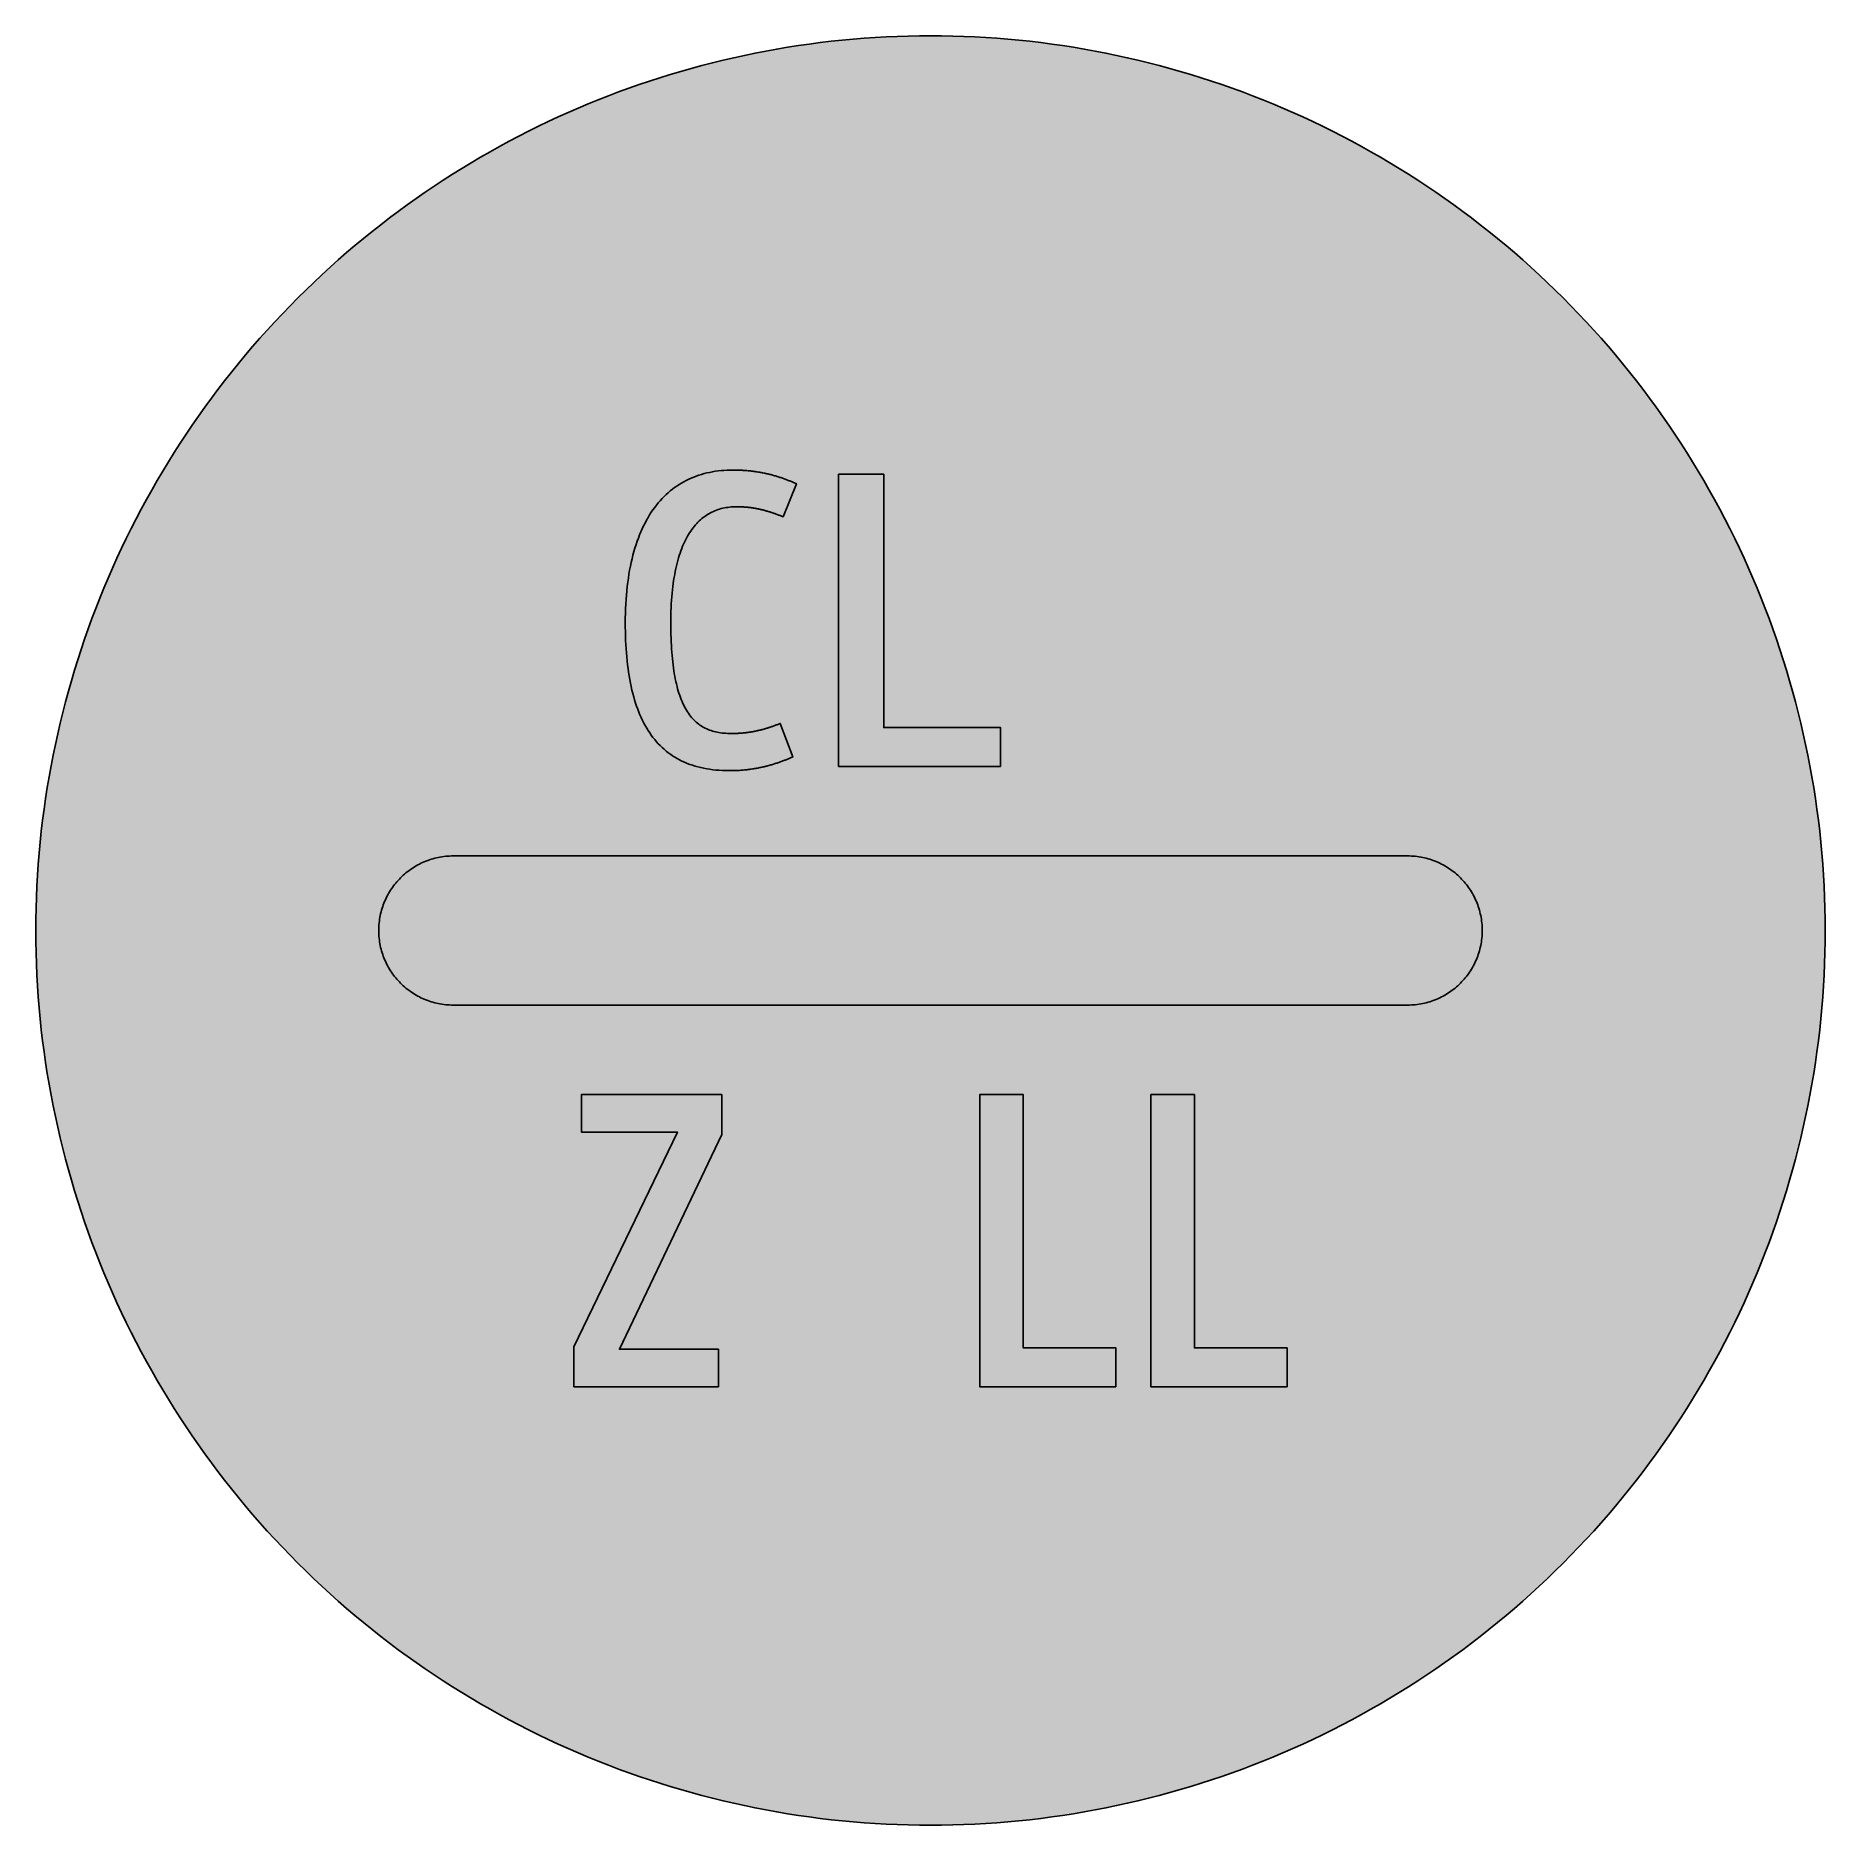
# Model space of a CAD drawing. Header units: millimetres. Extents: x 0 to 212, y 0 to 212.
import ezdxf

# ---------------------------------------------------------------- set-up
doc = ezdxf.new("R2010")
doc.units = ezdxf.units.MM

msp = doc.modelspace()

# ---------------------------------------------------------------- hatches: boundary and pattern name
for color, points in [(254, [(211.7189, 105.8869), (211.709, 107.2007), (211.6861, 108.5139), (211.6455, 109.8245), (211.5871, 111.1326), (211.5134, 112.4407), (211.4245, 113.7437), (211.3204, 115.0468), (211.201, 116.3447), (211.0638, 117.6426), (210.9114, 118.9355), (210.7413, 120.2258), (210.5584, 121.5136), (210.3577, 122.7988), (210.1418, 124.079), (209.9107, 125.3566), (209.6643, 126.6292), (209.4027, 127.8992), (209.1258, 129.1641), (208.8337, 130.4239), (208.5264, 131.6812), (208.2038, 132.936), (207.866, 134.1831), (207.5104, 135.4277), (207.1421, 136.6647), (206.7611, 137.8991), (206.3623, 139.1285), (205.9483, 140.3502), (205.5216, 141.5694), (205.0771, 142.781), (204.6199, 143.9901), (204.1474, 145.1915), (203.6623, 146.3853), (203.1619, 147.574), (202.6463, 148.7576), (202.1154, 149.9362), (201.5693, 151.1046), (201.0105, 152.2705), (200.439, 153.4262), (199.8523, 154.5768), (199.2503, 155.7198), (198.6356, 156.8577), (198.0057, 157.9855), (197.3605, 159.1081), (196.7052, 160.2232), (196.0321, 161.3281), (195.3489, 162.4279), (194.6504, 163.5176), (193.9366, 164.6022), (193.2102, 165.6766), (192.471, 166.7434), (191.7167, 167.8), (190.9521, 168.849), (190.1698, 169.8904), (189.3773, 170.9217), (188.5696, 171.9428), (187.7517, 172.9562), (186.9161, 173.9621), (186.0702, 174.9552), (185.2117, 175.9407), (184.338, 176.9161), (183.454, 177.8838), (182.5549, 178.8389), (181.643, 179.7837), (180.721, 180.7185), (179.7837, 181.643), (178.8389, 182.5549), (177.8838, 183.454), (176.9161, 184.338), (175.9407, 185.2117), (174.9552, 186.0702), (173.9621, 186.9161), (172.9562, 187.7492), (171.9428, 188.5696), (170.9217, 189.3773), (169.8904, 190.1698), (168.849, 190.9496), (167.8, 191.7167), (166.7408, 192.471), (165.6766, 193.2102), (164.6022, 193.9366), (163.5176, 194.6504), (162.4279, 195.3489), (161.3281, 196.0321), (160.2232, 196.7052), (159.1081, 197.3631), (157.9855, 198.0057), (156.8577, 198.6356), (155.7198, 199.2503), (154.5768, 199.8523), (153.4262, 200.439), (152.2705, 201.0131), (151.1046, 201.5719), (149.9362, 202.1154), (148.7576, 202.6463), (147.574, 203.1619), (146.3853, 203.6623), (145.1889, 204.15), (143.9875, 204.6199), (142.781, 205.0796), (141.5694, 205.5216), (140.3502, 205.9483), (139.1285, 206.3623), (137.8991, 206.7611), (136.6647, 207.1446), (135.4252, 207.5129), (134.1831, 207.866), (132.9334, 208.2038), (131.6812, 208.5264), (130.4239, 208.8337), (129.1641, 209.1284), (127.8966, 209.4052), (126.6292, 209.6668), (125.3541, 209.9132), (124.0765, 210.1444), (122.7963, 210.3603), (121.5136, 210.5584), (120.2258, 210.7438), (118.9355, 210.9114), (117.6401, 211.0638), (116.3447, 211.201), (115.0468, 211.3229), (113.7437, 211.4271), (112.4382, 211.516), (111.1326, 211.5896), (109.8245, 211.6455), (108.5113, 211.6861), (107.1982, 211.7115), (105.885, 211.7192), (104.5693, 211.7115), (103.2561, 211.6861), (101.9454, 211.6455), (100.6373, 211.5896), (99.3292, 211.516), (98.0262, 211.4271), (96.7232, 211.3229), (95.4253, 211.201), (94.1273, 211.0638), (92.8345, 210.9114), (91.5441, 210.7438), (90.2564, 210.5584), (88.9711, 210.3603), (87.691, 210.1444), (86.4133, 209.9132), (85.1408, 209.6668), (83.8708, 209.4052), (82.6059, 209.1284), (81.346, 208.8337), (80.0887, 208.5264), (78.834, 208.2038), (77.5868, 207.866), (76.3422, 207.5129), (75.1053, 207.1446), (73.8708, 206.7611), (72.6415, 206.3623), (71.4197, 205.9483), (70.2005, 205.5216), (68.9889, 205.0796), (67.7799, 204.6199), (66.5785, 204.15), (65.3847, 203.6623), (64.196, 203.1619), (63.0123, 202.6463), (61.8338, 202.1154), (60.6628, 201.5719), (59.4995, 201.0131), (58.3438, 200.439), (57.1932, 199.8523), (56.0502, 199.2503), (54.9123, 198.6356), (53.7845, 198.0057), (52.6618, 197.3631), (51.5468, 196.7052), (50.4419, 196.0321), (49.342, 195.3489), (48.2524, 194.6504), (47.1678, 193.9366), (46.0934, 193.2102), (45.0266, 192.471), (43.9699, 191.7167), (42.9209, 190.9496), (41.8795, 190.1698), (40.8483, 189.3773), (39.8272, 188.5696), (38.8137, 187.7492), (37.8079, 186.9161), (36.8148, 186.0702), (35.8292, 185.2117), (34.8539, 184.338), (33.8861, 183.454), (32.9311, 182.5549), (31.9862, 181.643), (31.049, 180.7185), (30.1269, 179.7837), (29.2151, 178.8389), (28.3159, 177.8838), (27.432, 176.9161), (26.5582, 175.9407), (25.6997, 174.9552), (24.8539, 173.9621), (24.0208, 172.9562), (23.2004, 171.9428), (22.3926, 170.9217), (21.6002, 169.8904), (20.8204, 168.849), (20.0533, 167.8), (19.2989, 166.7434), (18.5598, 165.6766), (17.8333, 164.6022), (17.1196, 163.5176), (16.4211, 162.4279), (15.7378, 161.3281), (15.0647, 160.2232), (14.4069, 159.1081), (13.7643, 157.9855), (13.1343, 156.8577), (12.5197, 155.7198), (11.9177, 154.5768), (11.3309, 153.4262), (10.7569, 152.2705), (10.1981, 151.1046), (9.6545, 149.9362), (9.1237, 148.7576), (8.6081, 147.574), (8.1077, 146.3853), (7.62, 145.1915), (7.1501, 143.9901), (6.6904, 142.781), (6.2484, 141.5694), (5.8217, 140.3502), (5.4077, 139.1285), (5.0089, 137.8991), (4.6253, 136.6647), (4.257, 135.4277), (3.904, 134.1831), (3.5662, 132.936), (3.2436, 131.6812), (2.9362, 130.4239), (2.6416, 129.1641), (2.3647, 127.8992), (2.1031, 126.6292), (1.8567, 125.3566), (1.6256, 124.079), (1.4097, 122.7988), (1.2116, 121.5136), (1.0262, 120.2258), (0.8585, 118.9355), (0.7061, 117.6426), (0.569, 116.3447), (0.447, 115.0468), (0.3429, 113.7437), (0.254, 112.4407), (0.1803, 111.1326), (0.1245, 109.8245), (0.0838, 108.5139), (0.0584, 107.2007), (0.0508, 105.885), (0.0584, 104.5718), (0.0838, 103.2586), (0.1245, 101.9454), (0.1803, 100.6373), (0.254, 99.3318), (0.3429, 98.0262), (0.447, 96.7232), (0.569, 95.4253), (0.7061, 94.1299), (0.8585, 92.8345), (1.0262, 91.5441), (1.2116, 90.2564), (1.4097, 88.9737), (1.6256, 87.6935), (1.8567, 86.4159), (2.1031, 85.1408), (2.3647, 83.8733), (2.6416, 82.6059), (2.9362, 81.346), (3.2436, 80.0887), (3.5662, 78.8365), (3.904, 77.5868), (4.257, 76.3448), (4.6253, 75.1053), (5.0089, 73.8708), (5.4077, 72.6415), (5.8217, 71.4197), (6.2484, 70.2005), (6.6904, 68.9889), (7.1501, 67.7824), (7.62, 66.581), (8.1077, 65.3847), (8.6081, 64.196), (9.1237, 63.0123), (9.6545, 61.8338), (10.1981, 60.6654), (10.7569, 59.4995), (11.3309, 58.3438), (11.9177, 57.1932), (12.5197, 56.0502), (13.1343, 54.9123), (13.7643, 53.7845), (14.4069, 52.6618), (15.0647, 51.5468), (15.7378, 50.4419), (16.4211, 49.342), (17.1196, 48.2524), (17.8333, 47.1678), (18.5598, 46.0934), (19.2989, 45.0291), (20.0533, 43.9699), (20.8204, 42.9209), (21.6002, 41.8795), (22.3926, 40.8483), (23.2004, 39.8272), (24.0208, 38.8137), (24.8539, 37.8079), (25.6997, 36.8148), (26.5582, 35.8292), (27.432, 34.8539), (28.3159, 33.8861), (29.2151, 32.9311), (30.1269, 31.9862), (31.049, 31.049), (31.9862, 30.1269), (32.9311, 29.2151), (33.8861, 28.3159), (34.8539, 27.432), (35.8292, 26.5582), (36.8148, 25.6997), (37.8079, 24.8539), (38.8137, 24.0182), (39.8272, 23.2004), (40.8483, 22.3926), (41.8795, 21.6002), (42.9209, 20.8178), (43.9699, 20.0533), (45.0266, 19.2989), (46.0934, 18.5598), (47.1678, 17.8333), (48.2524, 17.1196), (49.342, 16.4211), (50.4419, 15.7378), (51.5468, 15.0647), (52.6618, 14.4094), (53.7845, 13.7643), (54.9123, 13.1343), (56.0502, 12.5197), (57.1932, 11.9177), (58.3438, 11.3309), (59.4995, 10.7594), (60.6628, 10.2006), (61.8338, 9.6545), (63.0123, 9.1237), (64.196, 8.6081), (65.3847, 8.1077), (66.5785, 7.6225), (67.7799, 7.1501), (68.9889, 6.6929), (70.2005, 6.2484), (71.4197, 5.8217), (72.6415, 5.4077), (73.8708, 5.0089), (75.1053, 4.6279), (76.3422, 4.2596), (77.5868, 3.904), (78.834, 3.5662), (80.0887, 3.2436), (81.346, 2.9362), (82.6059, 2.6441), (83.8708, 2.3673), (85.1408, 2.1057), (86.4133, 1.8593), (87.691, 1.6281), (88.9711, 1.4122), (90.2564, 1.2116), (91.5441, 1.0287), (92.8345, 0.8585), (94.1273, 0.7061), (95.4253, 0.569), (96.7232, 0.4496), (98.0262, 0.3454), (99.3292, 0.2565), (100.6373, 0.1829), (101.9454, 0.1245), (103.2561, 0.0838), (104.5693, 0.061), (105.885, 0.0533), (107.1982, 0.061), (108.5113, 0.0838), (109.8245, 0.1245), (111.1326, 0.1829), (112.4382, 0.2565), (113.7437, 0.3454), (115.0468, 0.4496), (116.3447, 0.569), (117.6401, 0.7061), (118.9355, 0.8585), (120.2258, 1.0287), (121.5136, 1.2116), (122.7963, 1.4122), (124.0765, 1.6281), (125.3541, 1.8593), (126.6292, 2.1057), (127.8966, 2.3673), (129.1641, 2.6441), (130.4239, 2.9362), (131.6812, 3.2436), (132.9334, 3.5662), (134.1831, 3.904), (135.4252, 4.2596), (136.6647, 4.6279), (137.8991, 5.0089), (139.1285, 5.4077), (140.3502, 5.8217), (141.5694, 6.2484), (142.781, 6.6929), (143.9875, 7.1501), (145.1889, 7.6225), (146.3853, 8.1077), (147.574, 8.6081), (148.7576, 9.1237), (149.9362, 9.6545), (151.1046, 10.2006), (152.2705, 10.7594), (153.4262, 11.3309), (154.5768, 11.9177), (155.7198, 12.5197), (156.8577, 13.1343), (157.9855, 13.7643), (159.1081, 14.4094), (160.2232, 15.0647), (161.3281, 15.7378), (162.4279, 16.4211), (163.5176, 17.1196), (164.6022, 17.8333), (165.6766, 18.5598), (166.7408, 19.2989), (167.8, 20.0533), (168.849, 20.8178), (169.8904, 21.6002), (170.9217, 22.3926), (171.9428, 23.2004), (172.9562, 24.0182), (173.9621, 24.8539), (174.9552, 25.6997), (175.9407, 26.5582), (176.9161, 27.432), (177.8838, 28.3159), (178.8389, 29.2151), (179.7837, 30.1269), (180.721, 31.049), (181.643, 31.9862), (182.5549, 32.9311), (183.454, 33.8861), (184.338, 34.8539), (185.2117, 35.8292), (186.0702, 36.8148), (186.9161, 37.8079), (187.7517, 38.8137), (188.5696, 39.8272), (189.3773, 40.8483), (190.1698, 41.8795), (190.9521, 42.9209), (191.7167, 43.9699), (192.471, 45.0291), (193.2102, 46.0934), (193.9366, 47.1678), (194.6504, 48.2524), (195.3489, 49.342), (196.0321, 50.4419), (196.7052, 51.5468), (197.3605, 52.6618), (198.0057, 53.7845), (198.6356, 54.9123), (199.2503, 56.0502), (199.8523, 57.1932), (200.439, 58.3438), (201.0105, 59.4995), (201.5693, 60.6654), (202.1154, 61.8338), (202.6463, 63.0123), (203.1619, 64.196), (203.6623, 65.3847), (204.1474, 66.581), (204.6199, 67.7824), (205.0771, 68.9889), (205.5216, 70.2005), (205.9483, 71.4197), (206.3623, 72.6415), (206.7611, 73.8708), (207.1421, 75.1053), (207.5104, 76.3448), (207.866, 77.5868), (208.2038, 78.8365), (208.5264, 80.0887), (208.8337, 81.346), (209.1258, 82.6059), (209.4027, 83.8733), (209.6643, 85.1408), (209.9107, 86.4159), (210.1418, 87.6935), (210.3577, 88.9737), (210.5584, 90.2564), (210.7413, 91.5441), (210.9114, 92.8345), (211.0638, 94.1299), (211.201, 95.4253), (211.3204, 96.7232), (211.4245, 98.0262), (211.5134, 99.3318), (211.5871, 100.6373), (211.6455, 101.9454), (211.6861, 103.2586), (211.709, 104.5718), (211.7166, 105.885)]), (59, [(82.2784, 129.1907), (82.0649, 129.192), (81.8566, 129.1971), (81.6508, 129.2098), (81.4476, 129.225), (81.2495, 129.2454), (81.0514, 129.2708), (80.8584, 129.3012), (80.6679, 129.3368), (80.4799, 129.3774), (80.2945, 129.4232), (80.1116, 129.474), (79.9338, 129.5298), (79.7585, 129.5908), (79.5858, 129.6594), (79.4156, 129.733), (79.248, 129.8118), (79.0854, 129.8956), (78.9254, 129.987), (78.7679, 130.0836), (78.6155, 130.1852), (78.4631, 130.2944), (78.3158, 130.4112), (78.171, 130.5331), (78.0313, 130.6601), (77.8916, 130.7973), (77.757, 130.937), (77.6249, 131.0869), (77.4979, 131.2418), (77.3735, 131.4044), (77.2516, 131.5745), (77.1322, 131.7523), (77.0179, 131.9378), (76.9061, 132.1283), (76.7969, 132.3289), (76.6928, 132.5347), (76.5912, 132.748), (76.4921, 132.9715), (76.3981, 133.2027), (76.3067, 133.4414), (76.2178, 133.6878), (76.134, 133.9418), (76.0527, 134.2034), (75.9739, 134.4752), (75.9003, 134.7546), (75.8292, 135.0442), (75.7606, 135.3414), (75.6971, 135.6462), (75.6387, 135.9611), (75.5802, 136.2837), (75.5269, 136.6164), (75.4786, 136.9593), (75.4329, 137.3099), (75.3897, 137.6705), (75.3516, 138.0388), (75.3161, 138.4198), (75.2856, 138.8085), (75.2577, 139.2072), (75.2323, 139.6136), (75.2119, 140.0327), (75.1942, 140.462), (75.1815, 140.8989), (75.1738, 141.3485), (75.1662, 141.8082), (75.1662, 142.2756), (75.1688, 142.7455), (75.1738, 143.2077), (75.1865, 143.6573), (75.2043, 144.0993), (75.2246, 144.5311), (75.2526, 144.9553), (75.2831, 145.3693), (75.3186, 145.7731), (75.3567, 146.1694), (75.4024, 146.558), (75.4507, 146.9339), (75.504, 147.3048), (75.5625, 147.6654), (75.6234, 148.016), (75.6895, 148.3589), (75.758, 148.6941), (75.8317, 149.0193), (75.9104, 149.3368), (75.9917, 149.6466), (76.0781, 149.9489), (76.167, 150.241), (76.261, 150.5255), (76.3575, 150.8023), (76.4591, 151.0716), (76.5632, 151.3307), (76.6724, 151.5847), (76.7842, 151.8285), (76.8985, 152.0673), (77.0179, 152.2959), (77.1398, 152.5194), (77.2643, 152.7327), (77.3938, 152.9385), (77.5259, 153.1391), (77.6605, 153.3322), (77.7977, 153.5151), (77.9399, 153.6929), (78.0847, 153.863), (78.232, 154.0281), (78.3819, 154.1831), (78.5343, 154.3329), (78.6892, 154.4752), (78.8492, 154.6123), (79.0092, 154.7393), (79.1743, 154.8613), (79.3394, 154.9781), (79.5071, 155.0873), (79.6798, 155.1889), (79.8525, 155.2854), (80.0303, 155.3769), (80.2081, 155.4607), (80.3885, 155.5369), (80.5713, 155.608), (80.7568, 155.6741), (80.9447, 155.7325), (81.1327, 155.7858), (81.3232, 155.8341), (81.5162, 155.8747), (81.7118, 155.9103), (81.9099, 155.9408), (82.108, 155.9636), (82.3087, 155.9839), (82.5094, 155.9966), (82.7151, 156.0043), (82.9183, 156.0068), (83.0148, 156.0068), (83.1088, 156.0068), (83.2002, 156.0043), (83.2942, 156.0043), (83.3857, 155.9992), (83.4771, 155.9966), (83.566, 155.9941), (83.6574, 155.989), (83.7463, 155.9839), (83.8352, 155.9789), (83.9241, 155.9738), (84.013, 155.9662), (84.0994, 155.9585), (84.1858, 155.9509), (84.2747, 155.9433), (84.361, 155.9331), (84.4448, 155.923), (84.5312, 155.9128), (84.6176, 155.9027), (84.7014, 155.8925), (84.7852, 155.8798), (84.869, 155.8671), (84.9554, 155.8544), (85.0392, 155.8417), (85.123, 155.8265), (85.2043, 155.8112), (85.2881, 155.796), (85.3719, 155.7807), (85.4558, 155.763), (85.537, 155.7477), (85.6209, 155.7299), (85.7021, 155.7122), (85.786, 155.6918), (85.8698, 155.6741), (85.9511, 155.6537), (86.0349, 155.6334), (86.1162, 155.6106), (86.2, 155.5902), (86.2838, 155.5674), (86.3651, 155.5445), (86.4489, 155.5217), (86.5327, 155.4963), (86.6165, 155.4734), (86.7004, 155.448), (86.7842, 155.4226), (86.868, 155.3947), (86.9518, 155.3693), (87.0382, 155.3413), (87.122, 155.3134), (87.2084, 155.2829), (87.2947, 155.255), (87.3811, 155.2245), (87.4674, 155.194), (87.5538, 155.1635), (87.6402, 155.133), (87.7291, 155.1), (87.818, 155.067), (87.9069, 155.034), (87.9958, 155.001), (88.0847, 154.9654), (88.1761, 154.9298), (88.2675, 154.8943), (88.359, 154.8587), (88.4504, 154.8232), (90.0328, 158.7249), (89.9465, 158.7602), (89.8627, 158.7983), (89.7763, 158.8364), (89.6899, 158.8719), (89.6036, 158.91), (89.5147, 158.9456), (89.4258, 158.9837), (89.3369, 159.0218), (89.2454, 159.0573), (89.154, 159.0954), (89.06, 159.131), (88.966, 159.1666), (88.8721, 159.2047), (88.7755, 159.2402), (88.679, 159.2758), (88.58, 159.3113), (88.4809, 159.3469), (88.3818, 159.3825), (88.2802, 159.418), (88.1786, 159.451), (88.0745, 159.4866), (87.9704, 159.5196), (87.8662, 159.5552), (87.7595, 159.5882), (87.6529, 159.6187), (87.5436, 159.6517), (87.4344, 159.6847), (87.3227, 159.7152), (87.2109, 159.7457), (87.0991, 159.7762), (86.9848, 159.8066), (86.8705, 159.8346), (86.7537, 159.8651), (86.6369, 159.893), (86.5175, 159.9184), (86.3981, 159.9463), (86.2762, 159.9717), (86.1543, 159.9971), (86.0298, 160.0225), (85.9053, 160.0454), (85.7809, 160.0708), (85.6539, 160.0937), (85.5243, 160.114), (85.3948, 160.1343), (85.2653, 160.1546), (85.1306, 160.1749), (84.9986, 160.1927), (84.8639, 160.2105), (84.7268, 160.2257), (84.5896, 160.2435), (84.4525, 160.2562), (84.3102, 160.2715), (84.1705, 160.2842), (84.0283, 160.2969), (83.8835, 160.307), (83.7387, 160.3172), (83.5914, 160.3248), (83.4415, 160.3324), (83.2942, 160.34), (83.1418, 160.3451), (82.9894, 160.3477), (82.837, 160.3502), (82.6795, 160.3527), (82.5246, 160.3527), (82.1639, 160.3502), (81.8109, 160.3375), (81.4578, 160.3146), (81.1124, 160.2867), (80.7695, 160.2486), (80.4291, 160.2003), (80.0938, 160.1445), (79.7636, 160.081), (79.4385, 160.0098), (79.1159, 159.9286), (78.7984, 159.8371), (78.486, 159.7406), (78.1787, 159.6314), (77.8764, 159.5171), (77.5767, 159.3926), (77.282, 159.258), (76.9925, 159.1158), (76.708, 158.9659), (76.4286, 158.8059), (76.1543, 158.6382), (75.885, 158.4604), (75.6209, 158.275), (75.3618, 158.0794), (75.1053, 157.8762), (74.8563, 157.6654), (74.6125, 157.4444), (74.3737, 157.2133), (74.1426, 156.9745), (73.914, 156.7256), (73.6905, 156.4691), (73.4746, 156.2024), (73.2638, 155.9281), (73.058, 155.6436), (72.8574, 155.3515), (72.6643, 155.0492), (72.4764, 154.7368), (72.2935, 154.4168), (72.1157, 154.0866), (71.9455, 153.7487), (71.7829, 153.4008), (71.6229, 153.0452), (71.4705, 152.6794), (71.3257, 152.3035), (71.186, 151.9199), (71.0514, 151.5262), (70.9244, 151.1224), (70.8025, 150.7109), (70.6882, 150.2893), (70.5815, 149.86), (70.4799, 149.4206), (70.3859, 148.971), (70.297, 148.5113), (70.2158, 148.0439), (70.1421, 147.5664), (70.0735, 147.0812), (70.0126, 146.5859), (69.9592, 146.0805), (69.9135, 145.5649), (69.8729, 145.0391), (69.8398, 144.5057), (69.8144, 143.9647), (69.7967, 143.4109), (69.784, 142.8496), (69.7814, 142.2756), (69.784, 141.7472), (69.7916, 141.224), (69.8043, 140.7084), (69.8246, 140.2004), (69.8475, 139.7), (69.8779, 139.2098), (69.9135, 138.7272), (69.9541, 138.2497), (69.9999, 137.7823), (70.0507, 137.3226), (70.1091, 136.8704), (70.1726, 136.4285), (70.2412, 135.9916), (70.3148, 135.5649), (70.3936, 135.1432), (70.4799, 134.7318), (70.5714, 134.3279), (70.6704, 133.9342), (70.7746, 133.5456), (70.8838, 133.1671), (70.9981, 132.7963), (71.12, 132.4331), (71.247, 132.0775), (71.3816, 131.732), (71.5213, 131.3942), (71.6661, 131.064), (71.8185, 130.7414), (71.976, 130.429), (72.1411, 130.1242), (72.3113, 129.827), (72.4865, 129.5375), (72.6719, 129.2581), (72.8599, 128.9863), (73.0555, 128.7221), (73.2587, 128.4656), (73.467, 128.2192), (73.6829, 127.983), (73.9038, 127.7518), (74.1324, 127.5309), (74.3687, 127.3175), (74.61, 127.1143), (74.8589, 126.9162), (75.1129, 126.7308), (75.3745, 126.5504), (75.6437, 126.3802), (75.9181, 126.2177), (76.2025, 126.0653), (76.4896, 125.9205), (76.7867, 125.7859), (77.089, 125.6589), (77.3989, 125.5395), (77.7164, 125.4303), (78.0415, 125.3287), (78.3717, 125.2347), (78.7095, 125.1509), (79.055, 125.0772), (79.408, 125.0112), (79.7662, 124.9528), (80.1345, 124.9045), (80.5078, 124.8639), (80.8888, 124.8334), (81.28, 124.8105), (81.6762, 124.7978), (82.0776, 124.7927), (82.235, 124.7953), (82.39, 124.7953), (82.5449, 124.7978), (82.6973, 124.8029), (82.8472, 124.808), (82.997, 124.8156), (83.1469, 124.8232), (83.2942, 124.8308), (83.439, 124.841), (83.5838, 124.8512), (83.726, 124.8639), (83.8657, 124.8766), (84.008, 124.8893), (84.1451, 124.9045), (84.2823, 124.9197), (84.4194, 124.9375), (84.5541, 124.9553), (84.6887, 124.9731), (84.8208, 124.9934), (84.9503, 125.0112), (85.0798, 125.034), (85.2094, 125.0544), (85.3364, 125.0772), (85.4608, 125.1001), (85.5853, 125.1255), (85.7098, 125.1483), (85.8317, 125.1737), (85.9536, 125.2017), (86.073, 125.2271), (86.1924, 125.255), (86.3092, 125.283), (86.426, 125.3109), (86.5403, 125.3414), (86.6546, 125.3719), (86.7689, 125.4023), (86.8807, 125.4328), (86.9899, 125.4633), (87.0991, 125.4963), (87.2084, 125.5268), (87.315, 125.5598), (87.4217, 125.5928), (87.5259, 125.6259), (87.63, 125.6614), (87.7341, 125.6944), (87.8357, 125.73), (87.9373, 125.7656), (88.0364, 125.7986), (88.1355, 125.8341), (88.2345, 125.8722), (88.331, 125.9078), (88.4276, 125.9434), (88.5215, 125.9789), (88.6155, 126.017), (88.707, 126.0526), (88.8009, 126.0907), (88.8924, 126.1262), (88.9813, 126.1643), (89.0702, 126.1999), (89.1591, 126.238), (89.2454, 126.2761), (89.3318, 126.3117), (89.4182, 126.3498), (89.502, 126.3879), (89.5858, 126.4234), (88.1063, 130.3761), (88.0135, 130.3376), (87.9196, 130.302), (87.8307, 130.2664), (87.7392, 130.2309), (87.6478, 130.1979), (87.5589, 130.1623), (87.4674, 130.1293), (87.3785, 130.0963), (87.2896, 130.0658), (87.2007, 130.0328), (87.1118, 130.0023), (87.0255, 129.9718), (86.9366, 129.9413), (86.8477, 129.9134), (86.7613, 129.8854), (86.675, 129.8575), (86.5861, 129.8296), (86.4997, 129.8016), (86.4133, 129.7762), (86.327, 129.7508), (86.2381, 129.7254), (86.1517, 129.7), (86.0654, 129.6772), (85.979, 129.6518), (85.8926, 129.6289), (85.8063, 129.6086), (85.7199, 129.5857), (85.6336, 129.5654), (85.5447, 129.5451), (85.4583, 129.5248), (85.3719, 129.5044), (85.283, 129.4867), (85.1967, 129.4689), (85.1078, 129.4511), (85.0214, 129.4333), (84.9325, 129.4155), (84.8436, 129.4003), (84.7547, 129.3851), (84.6658, 129.3698), (84.5769, 129.3571), (84.488, 129.3419), (84.3966, 129.3292), (84.3077, 129.3165), (84.2162, 129.3063), (84.1248, 129.2936), (84.0334, 129.2835), (83.9394, 129.2733), (83.8479, 129.2631), (83.754, 129.2555), (83.66, 129.2454), (83.566, 129.2377), (83.472, 129.2301), (83.3755, 129.225), (83.279, 129.2174), (83.1825, 129.2123), (83.0859, 129.2073), (82.9869, 129.2047), (82.8878, 129.1996), (82.7888, 129.1971), (82.6872, 129.1946), (82.5856, 129.192), (82.484, 129.1895), (82.3798, 129.1895), (82.2782, 129.1895)]), (59, [(114.1843, 125.2897), (114.1843, 129.8825), (100.3543, 129.8825), (100.3543, 159.862), (95.0214, 159.862), (95.0214, 125.2897)]), (59, [(162.33, 114.7064), (162.5575, 114.7013), (162.7835, 114.6937), (163.007, 114.6785), (163.2306, 114.6607), (163.4515, 114.6353), (163.6725, 114.6023), (163.891, 114.5667), (164.1069, 114.5261), (164.3202, 114.4803), (164.5336, 114.427), (164.7444, 114.3711), (164.9527, 114.3076), (165.1584, 114.2416), (165.3616, 114.1705), (165.5623, 114.0943), (165.7629, 114.013), (165.9585, 113.9266), (166.1516, 113.8352), (166.3446, 113.7412), (166.5326, 113.6396), (166.718, 113.5355), (166.9034, 113.4288), (167.0837, 113.3145), (167.259, 113.1976), (167.4343, 113.0783), (167.607, 112.9538), (167.7746, 112.8243), (167.9397, 112.6896), (168.0997, 112.555), (168.2598, 112.4128), (168.4147, 112.2705), (168.5646, 112.1207), (168.7119, 111.9708), (168.8567, 111.8159), (168.9989, 111.6559), (169.1335, 111.4958), (169.2681, 111.3307), (169.3951, 111.1631), (169.5221, 110.9904), (169.6415, 110.8151), (169.7584, 110.6399), (169.8727, 110.4595), (169.9793, 110.2741), (170.0835, 110.0887), (170.1825, 109.9007), (170.2791, 109.7077), (170.368, 109.5146), (170.4543, 109.3191), (170.5356, 109.1184), (170.6143, 108.9177), (170.6855, 108.7145), (170.7515, 108.5088), (170.8125, 108.3005), (170.8709, 108.0897), (170.9217, 107.8763), (170.9699, 107.663), (171.0106, 107.4471), (171.0461, 107.2286), (171.0766, 107.0077), (171.102, 106.7867), (171.1223, 106.5632), (171.1376, 106.3396), (171.1452, 106.1136), (171.1477, 105.885), (171.1452, 105.6589), (171.1376, 105.4329), (171.1223, 105.2068), (171.102, 104.9833), (171.0766, 104.7623), (171.0461, 104.5413), (171.0106, 104.3254), (170.9699, 104.107), (170.9217, 103.8936), (170.8709, 103.6803), (170.8125, 103.472), (170.7515, 103.2637), (170.6855, 103.058), (170.6143, 102.8522), (170.5356, 102.6516), (170.4543, 102.4534), (170.368, 102.2553), (170.2791, 102.0623), (170.1825, 101.8692), (170.0835, 101.6813), (169.9793, 101.4959), (169.8727, 101.313), (169.7584, 101.1326), (169.6415, 100.9548), (169.5221, 100.7796), (169.3951, 100.6094), (169.2681, 100.4392), (169.1335, 100.2767), (168.9989, 100.1141), (168.8567, 99.9566), (168.7119, 99.8017), (168.5646, 99.6493), (168.4147, 99.502), (168.2598, 99.3572), (168.0997, 99.2175), (167.9397, 99.0803), (167.7746, 98.9482), (167.607, 98.8187), (167.4343, 98.6942), (167.259, 98.5723), (167.0837, 98.4555), (166.9034, 98.3437), (166.718, 98.2345), (166.5326, 98.1304), (166.3446, 98.0313), (166.1516, 97.9348), (165.9585, 97.8459), (165.7629, 97.7595), (165.5623, 97.6782), (165.3616, 97.602), (165.1584, 97.5284), (164.9527, 97.4623), (164.7444, 97.4014), (164.5336, 97.343), (164.3202, 97.2922), (164.1069, 97.2464), (163.891, 97.2033), (163.6725, 97.1677), (163.4515, 97.1372), (163.2306, 97.1118), (163.007, 97.0915), (162.7835, 97.0788), (162.5575, 97.0686), (162.3289, 97.0661), (49.4411, 97.0675), (49.2125, 97.0686), (48.9864, 97.0788), (48.7604, 97.0915), (48.5394, 97.1118), (48.3159, 97.1372), (48.0974, 97.1677), (47.879, 97.2033), (47.6631, 97.2464), (47.4472, 97.2922), (47.2364, 97.343), (47.0256, 97.4014), (46.8173, 97.4623), (46.6115, 97.5284), (46.4083, 97.602), (46.2077, 97.6782), (46.007, 97.7595), (45.8114, 97.8459), (45.6159, 97.9348), (45.4254, 98.0313), (45.2374, 98.1304), (45.0494, 98.2345), (44.8666, 98.3437), (44.6862, 98.4555), (44.5084, 98.5723), (44.3357, 98.6942), (44.163, 98.8187), (43.9953, 98.9482), (43.8302, 99.0803), (43.6677, 99.2175), (43.5102, 99.3572), (43.3553, 99.502), (43.2029, 99.6493), (43.0555, 99.8017), (42.9108, 99.9566), (42.7711, 100.1141), (42.6339, 100.2767), (42.5018, 100.4392), (42.3723, 100.6094), (42.2478, 100.7796), (42.1259, 100.9548), (42.0091, 101.1326), (41.8973, 101.313), (41.7881, 101.4959), (41.6839, 101.6813), (41.5849, 101.8692), (41.4909, 102.0623), (41.3995, 102.2553), (41.3131, 102.4534), (41.2318, 102.6516), (41.1556, 102.8522), (41.0845, 103.058), (41.0159, 103.2637), (40.955, 103.472), (40.8991, 103.6803), (40.8457, 103.8936), (40.8, 104.107), (40.7594, 104.3254), (40.7213, 104.5413), (40.6908, 104.7623), (40.6654, 104.9833), (40.6451, 105.2068), (40.6324, 105.4329), (40.6222, 105.6589), (40.6197, 105.885), (40.6222, 106.1136), (40.6324, 106.3396), (40.6451, 106.5632), (40.6654, 106.7867), (40.6908, 107.0077), (40.7213, 107.2286), (40.7594, 107.4471), (40.8, 107.663), (40.8457, 107.8763), (40.8991, 108.0897), (40.955, 108.3005), (41.0159, 108.5088), (41.0845, 108.7145), (41.1556, 108.9177), (41.2318, 109.1184), (41.3131, 109.3191), (41.3995, 109.5146), (41.4909, 109.7077), (41.5849, 109.9007), (41.6839, 110.0887), (41.7881, 110.2741), (41.8973, 110.4595), (42.0091, 110.6399), (42.1259, 110.8151), (42.2478, 110.9904), (42.3723, 111.1631), (42.5018, 111.3307), (42.6339, 111.4958), (42.7711, 111.6559), (42.9108, 111.8159), (43.0555, 111.9708), (43.2029, 112.1207), (43.3553, 112.2705), (43.5102, 112.4128), (43.6677, 112.555), (43.8302, 112.6896), (43.9953, 112.8243), (44.163, 112.9538), (44.3357, 113.0783), (44.5084, 113.1976), (44.6862, 113.3145), (44.8666, 113.4288), (45.0494, 113.5355), (45.2374, 113.6396), (45.4254, 113.7412), (45.6159, 113.8352), (45.8114, 113.9266), (46.007, 114.013), (46.2077, 114.0943), (46.4083, 114.1705), (46.6115, 114.2416), (46.8173, 114.3076), (47.0256, 114.3711), (47.2364, 114.427), (47.4472, 114.4803), (47.6631, 114.5261), (47.879, 114.5667), (48.0974, 114.6023), (48.3159, 114.6353), (48.5394, 114.6607), (48.7604, 114.6785), (48.9864, 114.6937), (49.2125, 114.7013), (49.4386, 114.7039)]), (59, [(81.1911, 81.7421), (81.1911, 86.4842), (64.5968, 86.4842), (64.5968, 82.0385), (75.9562, 82.0385), (63.7081, 56.6522), (63.7081, 51.9119), (80.797, 51.9119), (80.797, 56.3559), (69.0922, 56.3559)]), (59, [(127.8146, 51.9119), (127.8146, 56.5048), (116.8506, 56.5048), (116.8506, 86.4842), (111.7134, 86.4842), (111.7134, 51.9119)]), (59, [(148.0647, 51.9119), (148.0647, 56.5048), (137.0997, 56.5048), (137.0997, 86.4842), (131.9636, 86.4842), (131.9636, 51.9119)])]:
    msp.add_hatch(color=color).paths.add_polyline_path(points)
h = msp.add_hatch(color=22)
edge = h.paths.add_edge_path()
edge.add_line((206.4272, 105.8869), (206.4182, 107.1347))
edge.add_line((206.4182, 107.1347), (206.3953, 108.3818))
edge.add_line((206.3953, 108.3818), (206.3572, 109.6264))
edge.add_line((206.3572, 109.6264), (206.3013, 110.871))
edge.add_line((206.3013, 110.871), (206.2328, 112.1131))
edge.add_line((206.2328, 112.1131), (206.1489, 113.3526))
edge.add_line((206.1489, 113.3526), (206.0499, 114.5896))
edge.add_line((206.0499, 114.5896), (205.933, 115.824))
edge.add_line((205.933, 115.824), (205.8035, 117.0534))
edge.add_line((205.8035, 117.0534), (205.6587, 118.2827))
edge.add_line((205.6587, 118.2827), (205.4987, 119.5095))
edge.add_line((205.4987, 119.5095), (205.3234, 120.7313))
edge.add_line((205.3234, 120.7313), (205.1355, 121.953))
edge.add_line((205.1355, 121.953), (204.9297, 123.1697))
edge.add_line((204.9297, 123.1697), (204.7113, 124.3813))
edge.add_line((204.7113, 124.3813), (204.4776, 125.5928))
edge.add_line((204.4776, 125.5928), (204.2287, 126.7968))
edge.add_line((204.2287, 126.7968), (203.9645, 128.0008))
edge.add_line((203.9645, 128.0008), (203.6877, 129.1971))
edge.add_line((203.6877, 129.1971), (203.393, 130.3934))
edge.add_line((203.393, 130.3934), (203.0882, 131.5822))
edge.add_line((203.0882, 131.5822), (202.7657, 132.7683))
edge.add_line((202.7657, 132.7683), (202.4304, 133.9494))
edge.add_line((202.4304, 133.9494), (202.0799, 135.1255))
edge.add_line((202.0799, 135.1255), (201.7166, 136.2989))
edge.add_line((201.7166, 136.2989), (201.3382, 137.4648))
edge.add_line((201.3382, 137.4648), (200.9445, 138.6281))
edge.add_line((200.9445, 138.6281), (200.5381, 139.7864))
edge.add_line((200.5381, 139.7864), (200.119, 140.937))
edge.add_line((200.119, 140.937), (199.6846, 142.0851))
edge.add_line((199.6846, 142.0851), (199.2351, 143.2255))
edge.add_line((199.2351, 143.2255), (198.7728, 144.3609))
edge.add_line((198.7728, 144.3609), (198.2978, 145.4912))
edge.add_line((198.2978, 145.4912), (197.8076, 146.6139))
edge.add_line((197.8076, 146.6139), (197.3047, 147.734))
edge.add_line((197.3047, 147.734), (196.7865, 148.844))
edge.add_line((196.7865, 148.844), (196.2556, 149.9514))
edge.add_line((196.2556, 149.9514), (195.7121, 151.0513))
edge.add_line((195.7121, 151.0513), (195.1533, 152.1435))
edge.add_line((195.1533, 152.1435), (194.5818, 153.2306))
edge.add_line((194.5818, 153.2306), (193.9976, 154.3101))
edge.add_line((193.9976, 154.3101), (193.4007, 155.382))
edge.add_line((193.4007, 155.382), (192.7885, 156.4462))
edge.add_line((192.7885, 156.4462), (192.1637, 157.5054))
edge.add_line((192.1637, 157.5054), (191.5262, 158.557))
edge.add_line((191.5262, 158.557), (190.8759, 159.6009))
edge.add_line((190.8759, 159.6009), (190.2104, 160.6372))
edge.add_line((190.2104, 160.6372), (189.5348, 161.6659))
edge.add_line((189.5348, 161.6659), (188.8439, 162.687))
edge.add_line((188.8439, 162.687), (188.1429, 163.7005))
edge.add_line((188.1429, 163.7005), (187.4266, 164.7038))
edge.add_line((187.4266, 164.7038), (186.6976, 165.702))
edge.add_line((186.6976, 165.702), (185.9559, 166.69))
edge.add_line((185.9559, 166.69), (185.2041, 167.6705))
edge.add_line((185.2041, 167.6705), (184.437, 168.6408))
edge.add_line((184.437, 168.6408), (183.6572, 169.6034))
edge.add_line((183.6572, 169.6034), (182.8673, 170.5585))
edge.add_line((182.8673, 170.5585), (182.0621, 171.5033))
edge.add_line((182.0621, 171.5033), (181.2468, 172.4381))
edge.add_line((181.2468, 172.4381), (180.4162, 173.3652))
edge.add_line((180.4162, 173.3652), (179.5755, 174.2846))
edge.add_line((179.5755, 174.2846), (178.722, 175.1914))
edge.add_line((178.722, 175.1914), (177.8559, 176.0906))
edge.add_line((177.8559, 176.0906), (176.9796, 176.9796))
edge.add_line((176.9796, 176.9796), (176.0906, 177.8559))
edge.add_line((176.0906, 177.8559), (175.1914, 178.722))
edge.add_line((175.1914, 178.722), (174.2846, 179.5755))
edge.add_line((174.2846, 179.5755), (173.3652, 180.4162))
edge.add_line((173.3652, 180.4162), (172.4381, 181.2442))
edge.add_line((172.4381, 181.2442), (171.5033, 182.0621))
edge.add_line((171.5033, 182.0621), (170.5585, 182.8648))
edge.add_line((170.5585, 182.8648), (169.6034, 183.6572))
edge.add_line((169.6034, 183.6572), (168.6408, 184.437))
edge.add_line((168.6408, 184.437), (167.6705, 185.2041))
edge.add_line((167.6705, 185.2041), (166.69, 185.9559))
edge.add_line((166.69, 185.9559), (165.702, 186.6976))
edge.add_line((165.702, 186.6976), (164.7038, 187.4266))
edge.add_line((164.7038, 187.4266), (163.7005, 188.1429))
edge.add_line((163.7005, 188.1429), (162.687, 188.8439))
edge.add_line((162.687, 188.8439), (161.6659, 189.5348))
edge.add_line((161.6659, 189.5348), (160.6372, 190.2104))
edge.add_line((160.6372, 190.2104), (159.6009, 190.8759))
edge.add_line((159.6009, 190.8759), (158.557, 191.5262))
edge.add_line((158.557, 191.5262), (157.5054, 192.1637))
edge.add_line((157.5054, 192.1637), (156.4462, 192.7885))
edge.add_line((156.4462, 192.7885), (155.382, 193.4007))
edge.add_line((155.382, 193.4007), (154.3075, 193.9976))
edge.add_line((154.3075, 193.9976), (153.228, 194.5818))
edge.add_line((153.228, 194.5818), (152.1435, 195.1533))
edge.add_line((152.1435, 195.1533), (151.0487, 195.7121))
edge.add_line((151.0487, 195.7121), (149.9514, 196.2556))
edge.add_line((149.9514, 196.2556), (148.844, 196.7865))
edge.add_line((148.844, 196.7865), (147.734, 197.3047))
edge.add_line((147.734, 197.3047), (146.6139, 197.8076))
edge.add_line((146.6139, 197.8076), (145.4912, 198.2978))
edge.add_line((145.4912, 198.2978), (144.3609, 198.7728))
edge.add_line((144.3609, 198.7728), (143.2255, 199.2351))
edge.add_line((143.2255, 199.2351), (142.0825, 199.6846))
edge.add_line((142.0825, 199.6846), (140.937, 200.119))
edge.add_line((140.937, 200.119), (139.7838, 200.5406))
edge.add_line((139.7838, 200.5406), (138.6281, 200.947))
edge.add_line((138.6281, 200.947), (137.4648, 201.3382))
edge.add_line((137.4648, 201.3382), (136.2989, 201.7166))
edge.add_line((136.2989, 201.7166), (135.1255, 202.0824))
edge.add_line((135.1255, 202.0824), (133.9494, 202.4304))
edge.add_line((133.9494, 202.4304), (132.7683, 202.7657))
edge.add_line((132.7683, 202.7657), (131.5822, 203.0882))
edge.add_line((131.5822, 203.0882), (130.3909, 203.3956))
edge.add_line((130.3909, 203.3956), (129.1971, 203.6877))
edge.add_line((129.1971, 203.6877), (127.9982, 203.9645))
edge.add_line((127.9982, 203.9645), (126.7968, 204.2287))
edge.add_line((126.7968, 204.2287), (125.5903, 204.4776))
edge.add_line((125.5903, 204.4776), (124.3813, 204.7113))
edge.add_line((124.3813, 204.7113), (123.1671, 204.9323))
edge.add_line((123.1671, 204.9323), (121.9505, 205.1355))
edge.add_line((121.9505, 205.1355), (120.7313, 205.326))
edge.add_line((120.7313, 205.326), (119.5095, 205.5012))
edge.add_line((119.5095, 205.5012), (118.2827, 205.6613))
edge.add_line((118.2827, 205.6613), (117.0534, 205.806))
edge.add_line((117.0534, 205.806), (115.8215, 205.9356))
edge.add_line((115.8215, 205.9356), (114.587, 206.0499))
edge.add_line((114.587, 206.0499), (113.35, 206.1489))
edge.add_line((113.35, 206.1489), (112.1105, 206.2353))
edge.add_line((112.1105, 206.2353), (110.871, 206.3039))
edge.add_line((110.871, 206.3039), (109.6264, 206.3572))
edge.add_line((109.6264, 206.3572), (108.3818, 206.3953))
edge.add_line((108.3818, 206.3953), (107.1347, 206.4207))
edge.add_line((107.1347, 206.4207), (105.885, 206.4283))
edge.add_line((105.885, 206.4283), (104.6353, 206.4207))
edge.add_line((104.6353, 206.4207), (103.3882, 206.3953))
edge.add_line((103.3882, 206.3953), (102.1436, 206.3572))
edge.add_line((102.1436, 206.3572), (100.899, 206.3039))
edge.add_line((100.899, 206.3039), (99.6569, 206.2353))
edge.add_line((99.6569, 206.2353), (98.4174, 206.1489))
edge.add_line((98.4174, 206.1489), (97.1804, 206.0499))
edge.add_line((97.1804, 206.0499), (95.946, 205.9356))
edge.add_line((95.946, 205.9356), (94.7166, 205.806))
edge.add_line((94.7166, 205.806), (93.4872, 205.6613))
edge.add_line((93.4872, 205.6613), (92.2604, 205.5012))
edge.add_line((92.2604, 205.5012), (91.0387, 205.326))
edge.add_line((91.0387, 205.326), (89.8169, 205.1355))
edge.add_line((89.8169, 205.1355), (88.6003, 204.9323))
edge.add_line((88.6003, 204.9323), (87.3887, 204.7113))
edge.add_line((87.3887, 204.7113), (86.1771, 204.4776))
edge.add_line((86.1771, 204.4776), (84.9732, 204.2287))
edge.add_line((84.9732, 204.2287), (83.7692, 203.9645))
edge.add_line((83.7692, 203.9645), (82.5729, 203.6877))
edge.add_line((82.5729, 203.6877), (81.3765, 203.3956))
edge.add_line((81.3765, 203.3956), (80.1878, 203.0882))
edge.add_line((80.1878, 203.0882), (79.0016, 202.7657))
edge.add_line((79.0016, 202.7657), (77.8205, 202.4304))
edge.add_line((77.8205, 202.4304), (76.6445, 202.0824))
edge.add_line((76.6445, 202.0824), (75.471, 201.7166))
edge.add_line((75.471, 201.7166), (74.3052, 201.3382))
edge.add_line((74.3052, 201.3382), (73.1418, 200.947))
edge.add_line((73.1418, 200.947), (71.9836, 200.5406))
edge.add_line((71.9836, 200.5406), (70.833, 200.119))
edge.add_line((70.833, 200.119), (69.6849, 199.6846))
edge.add_line((69.6849, 199.6846), (68.5444, 199.2351))
edge.add_line((68.5444, 199.2351), (67.4091, 198.7728))
edge.add_line((67.4091, 198.7728), (66.2788, 198.2978))
edge.add_line((66.2788, 198.2978), (65.1561, 197.8076))
edge.add_line((65.1561, 197.8076), (64.0359, 197.3047))
edge.add_line((64.0359, 197.3047), (62.926, 196.7865))
edge.add_line((62.926, 196.7865), (61.8185, 196.2556))
edge.add_line((61.8185, 196.2556), (60.7187, 195.7121))
edge.add_line((60.7187, 195.7121), (59.6265, 195.1533))
edge.add_line((59.6265, 195.1533), (58.5394, 194.5818))
edge.add_line((58.5394, 194.5818), (57.4599, 193.9976))
edge.add_line((57.4599, 193.9976), (56.388, 193.4007))
edge.add_line((56.388, 193.4007), (55.3237, 192.7885))
edge.add_line((55.3237, 192.7885), (54.2646, 192.1637))
edge.add_line((54.2646, 192.1637), (53.213, 191.5262))
edge.add_line((53.213, 191.5262), (52.1691, 190.8759))
edge.add_line((52.1691, 190.8759), (51.1327, 190.2104))
edge.add_line((51.1327, 190.2104), (50.104, 189.5348))
edge.add_line((50.104, 189.5348), (49.083, 188.8439))
edge.add_line((49.083, 188.8439), (48.0695, 188.1429))
edge.add_line((48.0695, 188.1429), (47.0662, 187.4266))
edge.add_line((47.0662, 187.4266), (46.068, 186.6976))
edge.add_line((46.068, 186.6976), (45.0799, 185.9559))
edge.add_line((45.0799, 185.9559), (44.0995, 185.2041))
edge.add_line((44.0995, 185.2041), (43.1292, 184.437))
edge.add_line((43.1292, 184.437), (42.1665, 183.6572))
edge.add_line((42.1665, 183.6572), (41.2115, 182.8648))
edge.add_line((41.2115, 182.8648), (40.2666, 182.0621))
edge.add_line((40.2666, 182.0621), (39.3319, 181.2442))
edge.add_line((39.3319, 181.2442), (38.4048, 180.4162))
edge.add_line((38.4048, 180.4162), (37.4853, 179.5755))
edge.add_line((37.4853, 179.5755), (36.5785, 178.722))
edge.add_line((36.5785, 178.722), (35.6794, 177.8559))
edge.add_line((35.6794, 177.8559), (34.7904, 176.9796))
edge.add_line((34.7904, 176.9796), (33.9141, 176.0906))
edge.add_line((33.9141, 176.0906), (33.0479, 175.1914))
edge.add_line((33.0479, 175.1914), (32.1945, 174.2846))
edge.add_line((32.1945, 174.2846), (31.3538, 173.3652))
edge.add_line((31.3538, 173.3652), (30.5257, 172.4381))
edge.add_line((30.5257, 172.4381), (29.7078, 171.5033))
edge.add_line((29.7078, 171.5033), (28.9052, 170.5585))
edge.add_line((28.9052, 170.5585), (28.1127, 169.6034))
edge.add_line((28.1127, 169.6034), (27.3329, 168.6408))
edge.add_line((27.3329, 168.6408), (26.5659, 167.6705))
edge.add_line((26.5659, 167.6705), (25.814, 166.69))
edge.add_line((25.814, 166.69), (25.0723, 165.702))
edge.add_line((25.0723, 165.702), (24.3434, 164.7038))
edge.add_line((24.3434, 164.7038), (23.6271, 163.7005))
edge.add_line((23.6271, 163.7005), (22.926, 162.687))
edge.add_line((22.926, 162.687), (22.2352, 161.6659))
edge.add_line((22.2352, 161.6659), (21.5595, 160.6372))
edge.add_line((21.5595, 160.6372), (20.894, 159.6009))
edge.add_line((20.894, 159.6009), (20.2438, 158.557))
edge.add_line((20.2438, 158.557), (19.6063, 157.5054))
edge.add_line((19.6063, 157.5054), (18.9814, 156.4462))
edge.add_line((18.9814, 156.4462), (18.3693, 155.382))
edge.add_line((18.3693, 155.382), (17.7724, 154.3101))
edge.add_line((17.7724, 154.3101), (17.1882, 153.2306))
edge.add_line((17.1882, 153.2306), (16.6167, 152.1435))
edge.add_line((16.6167, 152.1435), (16.0579, 151.0513))
edge.add_line((16.0579, 151.0513), (15.5143, 149.9514))
edge.add_line((15.5143, 149.9514), (14.9835, 148.844))
edge.add_line((14.9835, 148.844), (14.4653, 147.734))
edge.add_line((14.4653, 147.734), (13.9624, 146.6139))
edge.add_line((13.9624, 146.6139), (13.4722, 145.4912))
edge.add_line((13.4722, 145.4912), (12.9972, 144.3609))
edge.add_line((12.9972, 144.3609), (12.5349, 143.2255))
edge.add_line((12.5349, 143.2255), (12.0853, 142.0851))
edge.add_line((12.0853, 142.0851), (11.651, 140.937))
edge.add_line((11.651, 140.937), (11.2293, 139.7864))
edge.add_line((11.2293, 139.7864), (10.8229, 138.6281))
edge.add_line((10.8229, 138.6281), (10.4318, 137.4648))
edge.add_line((10.4318, 137.4648), (10.0533, 136.2989))
edge.add_line((10.0533, 136.2989), (9.6876, 135.1255))
edge.add_line((9.6876, 135.1255), (9.3396, 133.9494))
edge.add_line((9.3396, 133.9494), (9.0043, 132.7683))
edge.add_line((9.0043, 132.7683), (8.6817, 131.5822))
edge.add_line((8.6817, 131.5822), (8.3744, 130.3934))
edge.add_line((8.3744, 130.3934), (8.0823, 129.1971))
edge.add_line((8.0823, 129.1971), (7.8054, 128.0008))
edge.add_line((7.8054, 128.0008), (7.5413, 126.7968))
edge.add_line((7.5413, 126.7968), (7.2923, 125.5928))
edge.add_line((7.2923, 125.5928), (7.0587, 124.3813))
edge.add_line((7.0587, 124.3813), (6.8377, 123.1697))
edge.add_line((6.8377, 123.1697), (6.6345, 121.953))
edge.add_line((6.6345, 121.953), (6.444, 120.7313))
edge.add_line((6.444, 120.7313), (6.2687, 119.5095))
edge.add_line((6.2687, 119.5095), (6.1087, 118.2827))
edge.add_line((6.1087, 118.2827), (5.9639, 117.0534))
edge.add_line((5.9639, 117.0534), (5.8344, 115.824))
edge.add_line((5.8344, 115.824), (5.7201, 114.5896))
edge.add_line((5.7201, 114.5896), (5.621, 113.3526))
edge.add_line((5.621, 113.3526), (5.5347, 112.1131))
edge.add_line((5.5347, 112.1131), (5.4661, 110.871))
edge.add_line((5.4661, 110.871), (5.4127, 109.6264))
edge.add_line((5.4127, 109.6264), (5.3746, 108.3818))
edge.add_line((5.3746, 108.3818), (5.3492, 107.1347))
edge.add_line((5.3492, 107.1347), (5.3416, 105.885))
edge.add_line((5.3416, 105.885), (5.3492, 104.6353))
edge.add_line((5.3492, 104.6353), (5.3746, 103.3882))
edge.add_line((5.3746, 103.3882), (5.4127, 102.1436))
edge.add_line((5.4127, 102.1436), (5.4661, 100.899))
edge.add_line((5.4661, 100.899), (5.5347, 99.6594))
edge.add_line((5.5347, 99.6594), (5.621, 98.4199))
edge.add_line((5.621, 98.4199), (5.7201, 97.1829))
edge.add_line((5.7201, 97.1829), (5.8344, 95.9485))
edge.add_line((5.8344, 95.9485), (5.9639, 94.7166))
edge.add_line((5.9639, 94.7166), (6.1087, 93.4872))
edge.add_line((6.1087, 93.4872), (6.2687, 92.2604))
edge.add_line((6.2687, 92.2604), (6.444, 91.0387))
edge.add_line((6.444, 91.0387), (6.6345, 89.8195))
edge.add_line((6.6345, 89.8195), (6.8377, 88.6028))
edge.add_line((6.8377, 88.6028), (7.0587, 87.3887))
edge.add_line((7.0587, 87.3887), (7.2923, 86.1797))
edge.add_line((7.2923, 86.1797), (7.5413, 84.9732))
edge.add_line((7.5413, 84.9732), (7.8054, 83.7717))
edge.add_line((7.8054, 83.7717), (8.0823, 82.5729))
edge.add_line((8.0823, 82.5729), (8.3744, 81.3791))
edge.add_line((8.3744, 81.3791), (8.6817, 80.1878))
edge.add_line((8.6817, 80.1878), (9.0043, 79.0016))
edge.add_line((9.0043, 79.0016), (9.3396, 77.8205))
edge.add_line((9.3396, 77.8205), (9.6876, 76.6445))
edge.add_line((9.6876, 76.6445), (10.0533, 75.471))
edge.add_line((10.0533, 75.471), (10.4318, 74.3052))
edge.add_line((10.4318, 74.3052), (10.8229, 73.1418))
edge.add_line((10.8229, 73.1418), (11.2293, 71.9861))
edge.add_line((11.2293, 71.9861), (11.651, 70.833))
edge.add_line((11.651, 70.833), (12.0853, 69.6874))
edge.add_line((12.0853, 69.6874), (12.5349, 68.5444))
edge.add_line((12.5349, 68.5444), (12.9972, 67.4091))
edge.add_line((12.9972, 67.4091), (13.4722, 66.2788))
edge.add_line((13.4722, 66.2788), (13.9624, 65.1561))
edge.add_line((13.9624, 65.1561), (14.4653, 64.0359))
edge.add_line((14.4653, 64.0359), (14.9835, 62.926))
edge.add_line((14.9835, 62.926), (15.5143, 61.8185))
edge.add_line((15.5143, 61.8185), (16.0579, 60.7212))
edge.add_line((16.0579, 60.7212), (16.6167, 59.6265))
edge.add_line((16.6167, 59.6265), (17.1882, 58.5419))
edge.add_line((17.1882, 58.5419), (17.7724, 57.4624))
edge.add_line((17.7724, 57.4624), (18.3693, 56.388))
edge.add_line((18.3693, 56.388), (18.9814, 55.3237))
edge.add_line((18.9814, 55.3237), (19.6063, 54.2646))
edge.add_line((19.6063, 54.2646), (20.2438, 53.213))
edge.add_line((20.2438, 53.213), (20.894, 52.1691))
edge.add_line((20.894, 52.1691), (21.5595, 51.1327))
edge.add_line((21.5595, 51.1327), (22.2352, 50.104))
edge.add_line((22.2352, 50.104), (22.926, 49.083))
edge.add_line((22.926, 49.083), (23.6271, 48.0695))
edge.add_line((23.6271, 48.0695), (24.3434, 47.0662))
edge.add_line((24.3434, 47.0662), (25.0723, 46.068))
edge.add_line((25.0723, 46.068), (25.814, 45.0799))
edge.add_line((25.814, 45.0799), (26.5659, 44.0995))
edge.add_line((26.5659, 44.0995), (27.3329, 43.1292))
edge.add_line((27.3329, 43.1292), (28.1127, 42.1665))
edge.add_line((28.1127, 42.1665), (28.9052, 41.2115))
edge.add_line((28.9052, 41.2115), (29.7078, 40.2666))
edge.add_line((29.7078, 40.2666), (30.5257, 39.3319))
edge.add_line((30.5257, 39.3319), (31.3538, 38.4048))
edge.add_line((31.3538, 38.4048), (32.1945, 37.4853))
edge.add_line((32.1945, 37.4853), (33.0479, 36.5785))
edge.add_line((33.0479, 36.5785), (33.9141, 35.6794))
edge.add_line((33.9141, 35.6794), (34.7904, 34.7904))
edge.add_line((34.7904, 34.7904), (35.6794, 33.9141))
edge.add_line((35.6794, 33.9141), (36.5785, 33.0479))
edge.add_line((36.5785, 33.0479), (37.4853, 32.1945))
edge.add_line((37.4853, 32.1945), (38.4048, 31.3538))
edge.add_line((38.4048, 31.3538), (39.3319, 30.5232))
edge.add_line((39.3319, 30.5232), (40.2666, 29.7078))
edge.add_line((40.2666, 29.7078), (41.2115, 28.9027))
edge.add_line((41.2115, 28.9027), (42.1665, 28.1127))
edge.add_line((42.1665, 28.1127), (43.1292, 27.3329))
edge.add_line((43.1292, 27.3329), (44.0995, 26.5659))
edge.add_line((44.0995, 26.5659), (45.0799, 25.814))
edge.add_line((45.0799, 25.814), (46.068, 25.0723))
edge.add_line((46.068, 25.0723), (47.0662, 24.3434))
edge.add_line((47.0662, 24.3434), (48.0695, 23.6271))
edge.add_line((48.0695, 23.6271), (49.083, 22.926))
edge.add_line((49.083, 22.926), (50.104, 22.2352))
edge.add_line((50.104, 22.2352), (51.1327, 21.5595))
edge.add_line((51.1327, 21.5595), (52.1691, 20.894))
edge.add_line((52.1691, 20.894), (53.213, 20.2438))
edge.add_line((53.213, 20.2438), (54.2646, 19.6063))
edge.add_line((54.2646, 19.6063), (55.3237, 18.9814))
edge.add_line((55.3237, 18.9814), (56.388, 18.3693))
edge.add_line((56.388, 18.3693), (57.4599, 17.7724))
edge.add_line((57.4599, 17.7724), (58.5394, 17.1882))
edge.add_line((58.5394, 17.1882), (59.6265, 16.6167))
edge.add_line((59.6265, 16.6167), (60.7187, 16.0579))
edge.add_line((60.7187, 16.0579), (61.8185, 15.5143))
edge.add_line((61.8185, 15.5143), (62.926, 14.9835))
edge.add_line((62.926, 14.9835), (64.0359, 14.4653))
edge.add_line((64.0359, 14.4653), (65.1561, 13.9624))
edge.add_line((65.1561, 13.9624), (66.2788, 13.4722))
edge.add_line((66.2788, 13.4722), (67.4091, 12.9972))
edge.add_line((67.4091, 12.9972), (68.5444, 12.5349))
edge.add_line((68.5444, 12.5349), (69.6849, 12.0853))
edge.add_line((69.6849, 12.0853), (70.833, 11.651))
edge.add_line((70.833, 11.651), (71.9836, 11.2319))
edge.add_line((71.9836, 11.2319), (73.1418, 10.8255))
edge.add_line((73.1418, 10.8255), (74.3052, 10.4318))
edge.add_line((74.3052, 10.4318), (75.471, 10.0533))
edge.add_line((75.471, 10.0533), (76.6445, 9.6901))
edge.add_line((76.6445, 9.6901), (77.8205, 9.3396))
edge.add_line((77.8205, 9.3396), (79.0016, 9.0043))
edge.add_line((79.0016, 9.0043), (80.1878, 8.6817))
edge.add_line((80.1878, 8.6817), (81.3765, 8.3769))
edge.add_line((81.3765, 8.3769), (82.5729, 8.0823))
edge.add_line((82.5729, 8.0823), (83.7692, 7.8054))
edge.add_line((83.7692, 7.8054), (84.9732, 7.5413))
edge.add_line((84.9732, 7.5413), (86.1771, 7.2923))
edge.add_line((86.1771, 7.2923), (87.3887, 7.0587))
edge.add_line((87.3887, 7.0587), (88.6003, 6.8402))
edge.add_line((88.6003, 6.8402), (89.8169, 6.6345))
edge.add_line((89.8169, 6.6345), (91.0387, 6.4465))
edge.add_line((91.0387, 6.4465), (92.2604, 6.2713))
edge.add_line((92.2604, 6.2713), (93.4872, 6.1112))
edge.add_line((93.4872, 6.1112), (94.7166, 5.9665))
edge.add_line((94.7166, 5.9665), (95.946, 5.8369))
edge.add_line((95.946, 5.8369), (97.1804, 5.7201))
edge.add_line((97.1804, 5.7201), (98.4174, 5.621))
edge.add_line((98.4174, 5.621), (99.6569, 5.5372))
edge.add_line((99.6569, 5.5372), (100.899, 5.4686))
edge.add_line((100.899, 5.4686), (102.1436, 5.4127))
edge.add_line((102.1436, 5.4127), (103.3882, 5.3746))
edge.add_line((103.3882, 5.3746), (104.6353, 5.3518))
edge.add_line((104.6353, 5.3518), (105.885, 5.3442))
edge.add_line((105.885, 5.3442), (107.1347, 5.3518))
edge.add_line((107.1347, 5.3518), (108.3818, 5.3746))
edge.add_line((108.3818, 5.3746), (109.6264, 5.4127))
edge.add_line((109.6264, 5.4127), (110.871, 5.4686))
edge.add_line((110.871, 5.4686), (112.1105, 5.5372))
edge.add_line((112.1105, 5.5372), (113.35, 5.621))
edge.add_line((113.35, 5.621), (114.587, 5.7201))
edge.add_line((114.587, 5.7201), (115.8215, 5.8369))
edge.add_line((115.8215, 5.8369), (117.0534, 5.9665))
edge.add_line((117.0534, 5.9665), (118.2827, 6.1112))
edge.add_line((118.2827, 6.1112), (119.5095, 6.2713))
edge.add_line((119.5095, 6.2713), (120.7313, 6.4465))
edge.add_line((120.7313, 6.4465), (121.9505, 6.6345))
edge.add_line((121.9505, 6.6345), (123.1671, 6.8402))
edge.add_line((123.1671, 6.8402), (124.3813, 7.0587))
edge.add_line((124.3813, 7.0587), (125.5903, 7.2923))
edge.add_line((125.5903, 7.2923), (126.7968, 7.5413))
edge.add_line((126.7968, 7.5413), (127.9982, 7.8054))
edge.add_line((127.9982, 7.8054), (129.1971, 8.0823))
edge.add_line((129.1971, 8.0823), (130.3909, 8.3769))
edge.add_line((130.3909, 8.3769), (131.5822, 8.6817))
edge.add_line((131.5822, 8.6817), (132.7683, 9.0043))
edge.add_line((132.7683, 9.0043), (133.9494, 9.3396))
edge.add_line((133.9494, 9.3396), (135.1255, 9.6901))
edge.add_line((135.1255, 9.6901), (136.2989, 10.0533))
edge.add_line((136.2989, 10.0533), (137.4648, 10.4318))
edge.add_line((137.4648, 10.4318), (138.6281, 10.8255))
edge.add_line((138.6281, 10.8255), (139.7838, 11.2319))
edge.add_line((139.7838, 11.2319), (140.937, 11.651))
edge.add_line((140.937, 11.651), (142.0825, 12.0853))
edge.add_line((142.0825, 12.0853), (143.2255, 12.5349))
edge.add_line((143.2255, 12.5349), (144.3609, 12.9972))
edge.add_line((144.3609, 12.9972), (145.4912, 13.4722))
edge.add_line((145.4912, 13.4722), (146.6139, 13.9624))
edge.add_line((146.6139, 13.9624), (147.734, 14.4653))
edge.add_line((147.734, 14.4653), (148.844, 14.9835))
edge.add_line((148.844, 14.9835), (149.9514, 15.5143))
edge.add_line((149.9514, 15.5143), (151.0487, 16.0579))
edge.add_line((151.0487, 16.0579), (152.1435, 16.6167))
edge.add_line((152.1435, 16.6167), (153.228, 17.1882))
edge.add_line((153.228, 17.1882), (154.3075, 17.7724))
edge.add_line((154.3075, 17.7724), (155.382, 18.3693))
edge.add_line((155.382, 18.3693), (156.4462, 18.9814))
edge.add_line((156.4462, 18.9814), (157.5054, 19.6063))
edge.add_line((157.5054, 19.6063), (158.557, 20.2438))
edge.add_line((158.557, 20.2438), (159.6009, 20.894))
edge.add_line((159.6009, 20.894), (160.6372, 21.5595))
edge.add_line((160.6372, 21.5595), (161.6659, 22.2352))
edge.add_line((161.6659, 22.2352), (162.687, 22.926))
edge.add_line((162.687, 22.926), (163.7005, 23.6271))
edge.add_line((163.7005, 23.6271), (164.7038, 24.3434))
edge.add_line((164.7038, 24.3434), (165.702, 25.0723))
edge.add_line((165.702, 25.0723), (166.69, 25.814))
edge.add_line((166.69, 25.814), (167.6705, 26.5659))
edge.add_line((167.6705, 26.5659), (168.6408, 27.3329))
edge.add_line((168.6408, 27.3329), (169.6034, 28.1127))
edge.add_line((169.6034, 28.1127), (170.5585, 28.9027))
edge.add_line((170.5585, 28.9027), (171.5033, 29.7078))
edge.add_line((171.5033, 29.7078), (172.4381, 30.5232))
edge.add_line((172.4381, 30.5232), (173.3652, 31.3538))
edge.add_line((173.3652, 31.3538), (174.2846, 32.1945))
edge.add_line((174.2846, 32.1945), (175.1914, 33.0479))
edge.add_line((175.1914, 33.0479), (176.0906, 33.9141))
edge.add_line((176.0906, 33.9141), (176.9796, 34.7904))
edge.add_line((176.9796, 34.7904), (177.8559, 35.6794))
edge.add_line((177.8559, 35.6794), (178.722, 36.5785))
edge.add_line((178.722, 36.5785), (179.5755, 37.4853))
edge.add_line((179.5755, 37.4853), (180.4162, 38.4048))
edge.add_line((180.4162, 38.4048), (181.2468, 39.3319))
edge.add_line((181.2468, 39.3319), (182.0621, 40.2666))
edge.add_line((182.0621, 40.2666), (182.8673, 41.2115))
edge.add_line((182.8673, 41.2115), (183.6572, 42.1665))
edge.add_line((183.6572, 42.1665), (184.437, 43.1292))
edge.add_line((184.437, 43.1292), (185.2041, 44.0995))
edge.add_line((185.2041, 44.0995), (185.9559, 45.0799))
edge.add_line((185.9559, 45.0799), (186.6976, 46.068))
edge.add_line((186.6976, 46.068), (187.4266, 47.0662))
edge.add_line((187.4266, 47.0662), (188.1429, 48.0695))
edge.add_line((188.1429, 48.0695), (188.8439, 49.083))
edge.add_line((188.8439, 49.083), (189.5348, 50.104))
edge.add_line((189.5348, 50.104), (190.2104, 51.1327))
edge.add_line((190.2104, 51.1327), (190.8759, 52.1691))
edge.add_line((190.8759, 52.1691), (191.5262, 53.213))
edge.add_line((191.5262, 53.213), (192.1637, 54.2646))
edge.add_line((192.1637, 54.2646), (192.7885, 55.3237))
edge.add_line((192.7885, 55.3237), (193.4007, 56.388))
edge.add_line((193.4007, 56.388), (193.9976, 57.4624))
edge.add_line((193.9976, 57.4624), (194.5818, 58.5419))
edge.add_line((194.5818, 58.5419), (195.1533, 59.6265))
edge.add_line((195.1533, 59.6265), (195.7121, 60.7212))
edge.add_line((195.7121, 60.7212), (196.2556, 61.8185))
edge.add_line((196.2556, 61.8185), (196.7865, 62.926))
edge.add_line((196.7865, 62.926), (197.3047, 64.0359))
edge.add_line((197.3047, 64.0359), (197.8076, 65.1561))
edge.add_line((197.8076, 65.1561), (198.2978, 66.2788))
edge.add_line((198.2978, 66.2788), (198.7728, 67.4091))
edge.add_line((198.7728, 67.4091), (199.2351, 68.5444))
edge.add_line((199.2351, 68.5444), (199.6846, 69.6874))
edge.add_line((199.6846, 69.6874), (200.119, 70.833))
edge.add_line((200.119, 70.833), (200.5381, 71.9861))
edge.add_line((200.5381, 71.9861), (200.9445, 73.1418))
edge.add_line((200.9445, 73.1418), (201.3382, 74.3052))
edge.add_line((201.3382, 74.3052), (201.7166, 75.471))
edge.add_line((201.7166, 75.471), (202.0799, 76.6445))
edge.add_line((202.0799, 76.6445), (202.4304, 77.8205))
edge.add_line((202.4304, 77.8205), (202.7657, 79.0016))
edge.add_line((202.7657, 79.0016), (203.0882, 80.1878))
edge.add_line((203.0882, 80.1878), (203.393, 81.3791))
edge.add_line((203.393, 81.3791), (203.6877, 82.5729))
edge.add_line((203.6877, 82.5729), (203.9645, 83.7717))
edge.add_line((203.9645, 83.7717), (204.2287, 84.9732))
edge.add_line((204.2287, 84.9732), (204.4776, 86.1797))
edge.add_line((204.4776, 86.1797), (204.7113, 87.3887))
edge.add_line((204.7113, 87.3887), (204.9297, 88.6028))
edge.add_line((204.9297, 88.6028), (205.1355, 89.8195))
edge.add_line((205.1355, 89.8195), (205.3234, 91.0387))
edge.add_line((205.3234, 91.0387), (205.4987, 92.2604))
edge.add_line((205.4987, 92.2604), (205.6587, 93.4872))
edge.add_line((205.6587, 93.4872), (205.8035, 94.7166))
edge.add_line((205.8035, 94.7166), (205.933, 95.9485))
edge.add_line((205.933, 95.9485), (206.0499, 97.1829))
edge.add_line((206.0499, 97.1829), (206.1489, 98.4199))
edge.add_line((206.1489, 98.4199), (206.2328, 99.6594))
edge.add_line((206.2328, 99.6594), (206.3013, 100.899))
edge.add_line((206.3013, 100.899), (206.3572, 102.1436))
edge.add_line((206.3572, 102.1436), (206.3953, 103.3882))
edge.add_line((206.3953, 103.3882), (206.4182, 104.6353))
edge.add_line((206.4182, 104.6353), (206.4258, 105.885))
edge = h.paths.add_edge_path(flags=16)
edge.add_line((179.9689, 105.8869), (179.9615, 106.807))
edge.add_line((179.9615, 106.807), (179.9438, 107.7239))
edge.add_line((179.9438, 107.7239), (179.9158, 108.6434))
edge.add_line((179.9158, 108.6434), (179.8777, 109.5604))
edge.add_line((179.8777, 109.5604), (179.8244, 110.4748))
edge.add_line((179.8244, 110.4748), (179.7634, 111.3866))
edge.add_line((179.7634, 111.3866), (179.6898, 112.2985))
edge.add_line((179.6898, 112.2985), (179.6059, 113.2078))
edge.add_line((179.6059, 113.2078), (179.5094, 114.1146))
edge.add_line((179.5094, 114.1146), (179.4027, 115.0214))
edge.add_line((179.4027, 115.0214), (179.2834, 115.9231))
edge.add_line((179.2834, 115.9231), (179.1564, 116.8248))
edge.add_line((179.1564, 116.8248), (179.0167, 117.7239))
edge.add_line((179.0167, 117.7239), (178.8643, 118.6205))
edge.add_line((178.8643, 118.6205), (178.7042, 119.5146))
edge.add_line((178.7042, 119.5146), (178.5315, 120.4062))
edge.add_line((178.5315, 120.4062), (178.3486, 121.2952))
edge.add_line((178.3486, 121.2952), (178.1531, 122.1816))
edge.add_line((178.1531, 122.1816), (177.9499, 123.063))
edge.add_line((177.9499, 123.063), (177.734, 123.9444))
edge.add_line((177.734, 123.9444), (177.5079, 124.8207))
edge.add_line((177.5079, 124.8207), (177.2717, 125.6944))
edge.add_line((177.2717, 125.6944), (177.0228, 126.5657))
edge.add_line((177.0228, 126.5657), (176.7662, 127.4318))
edge.add_line((176.7662, 127.4318), (176.497, 128.2954))
edge.add_line((176.497, 128.2954), (176.2176, 129.1565))
edge.add_line((176.2176, 129.1565), (175.928, 130.0124))
edge.add_line((175.928, 130.0124), (175.6283, 130.8633))
edge.add_line((175.6283, 130.8633), (175.3184, 131.7142))
edge.add_line((175.3184, 131.7142), (174.9984, 132.5575))
edge.add_line((174.9984, 132.5575), (174.6682, 133.3983))
edge.add_line((174.6682, 133.3983), (174.3278, 134.2365))
edge.add_line((174.3278, 134.2365), (173.9773, 135.0696))
edge.add_line((173.9773, 135.0696), (173.6166, 135.8976))
edge.add_line((173.6166, 135.8976), (173.2458, 136.7206))
edge.add_line((173.2458, 136.7206), (172.8648, 137.541))
edge.add_line((172.8648, 137.541), (172.4736, 138.3538))
edge.add_line((172.4736, 138.3538), (172.0723, 139.1641))
edge.add_line((172.0723, 139.1641), (171.6608, 139.9692))
edge.add_line((171.6608, 139.9692), (171.2392, 140.7719))
edge.add_line((171.2392, 140.7719), (170.8099, 141.5669))
edge.add_line((170.8099, 141.5669), (170.368, 142.3568))
edge.add_line((170.368, 142.3568), (169.9184, 143.1417))
edge.add_line((169.9184, 143.1417), (169.4586, 143.9215))
edge.add_line((169.4586, 143.9215), (168.9887, 144.6962))
edge.add_line((168.9887, 144.6962), (168.5087, 145.4658))
edge.add_line((168.5087, 145.4658), (168.0185, 146.2278))
edge.add_line((168.0185, 146.2278), (167.5206, 146.9873))
edge.add_line((167.5206, 146.9873), (167.0126, 147.7391))
edge.add_line((167.0126, 147.7391), (166.4945, 148.4859))
edge.add_line((166.4945, 148.4859), (165.9687, 149.225))
edge.add_line((165.9687, 149.225), (165.4302, 149.9616))
edge.add_line((165.4302, 149.9616), (164.8841, 150.688))
edge.add_line((164.8841, 150.688), (164.3304, 151.4119))
edge.add_line((164.3304, 151.4119), (163.764, 152.1257))
edge.add_line((163.764, 152.1257), (163.1899, 152.8369))
edge.add_line((163.1899, 152.8369), (162.6083, 153.5405))
edge.add_line((162.6083, 153.5405), (162.0139, 154.2364))
edge.add_line((162.0139, 154.2364), (161.4145, 154.9248))
edge.add_line((161.4145, 154.9248), (160.8023, 155.608))
edge.add_line((160.8023, 155.608), (160.1826, 156.2837))
edge.add_line((160.1826, 156.2837), (159.5526, 156.9542))
edge.add_line((159.5526, 156.9542), (158.9151, 157.6146))
edge.add_line((158.9151, 157.6146), (158.2699, 158.2699))
edge.add_line((158.2699, 158.2699), (157.6146, 158.9176))
edge.add_line((157.6146, 158.9176), (156.9517, 159.5552))
edge.add_line((156.9517, 159.5552), (156.2837, 160.1826))
edge.add_line((156.2837, 160.1826), (155.608, 160.8049))
edge.add_line((155.608, 160.8049), (154.9248, 161.4145))
edge.add_line((154.9248, 161.4145), (154.2339, 162.0164))
edge.add_line((154.2339, 162.0164), (153.5379, 162.6083))
edge.add_line((153.5379, 162.6083), (152.8343, 163.1925))
edge.add_line((152.8343, 163.1925), (152.1257, 163.7665))
edge.add_line((152.1257, 163.7665), (151.4094, 164.3304))
edge.add_line((151.4094, 164.3304), (150.688, 164.8866))
edge.add_line((150.688, 164.8866), (149.9591, 165.4327))
edge.add_line((149.9591, 165.4327), (149.225, 165.9687))
edge.add_line((149.225, 165.9687), (148.4833, 166.497))
edge.add_line((148.4833, 166.497), (147.7391, 167.0126))
edge.add_line((147.7391, 167.0126), (146.9847, 167.5232))
edge.add_line((146.9847, 167.5232), (146.2278, 168.021))
edge.add_line((146.2278, 168.021), (145.4633, 168.5112))
edge.add_line((145.4633, 168.5112), (144.6962, 168.9887))
edge.add_line((144.6962, 168.9887), (143.9215, 169.4586))
edge.add_line((143.9215, 169.4586), (143.1417, 169.9184))
edge.add_line((143.1417, 169.9184), (142.3543, 170.3705))
edge.add_line((142.3543, 170.3705), (141.5644, 170.8099))
edge.add_line((141.5644, 170.8099), (140.7693, 171.2417))
edge.add_line((140.7693, 171.2417), (139.9692, 171.6634))
edge.add_line((139.9692, 171.6634), (139.1641, 172.0723))
edge.add_line((139.1641, 172.0723), (138.3538, 172.4736))
edge.add_line((138.3538, 172.4736), (137.5385, 172.8648))
edge.add_line((137.5385, 172.8648), (136.7206, 173.2458))
edge.add_line((136.7206, 173.2458), (135.8951, 173.6192))
edge.add_line((135.8951, 173.6192), (135.067, 173.9798))
edge.add_line((135.067, 173.9798), (134.2339, 174.3304))
edge.add_line((134.2339, 174.3304), (133.3983, 174.6707))
edge.add_line((133.3983, 174.6707), (132.5575, 175.0009))
edge.add_line((132.5575, 175.0009), (131.7117, 175.321))
edge.add_line((131.7117, 175.321), (130.8633, 175.6308))
edge.add_line((130.8633, 175.6308), (130.0099, 175.9306))
edge.add_line((130.0099, 175.9306), (129.1539, 176.2201))
edge.add_line((129.1539, 176.2201), (128.2929, 176.4995))
edge.add_line((128.2929, 176.4995), (127.4293, 176.7662))
edge.add_line((127.4293, 176.7662), (126.5631, 177.0253))
edge.add_line((126.5631, 177.0253), (125.6919, 177.2717))
edge.add_line((125.6919, 177.2717), (124.8181, 177.5079))
edge.add_line((124.8181, 177.5079), (123.9418, 177.734))
edge.add_line((123.9418, 177.734), (123.063, 177.9499))
edge.add_line((123.063, 177.9499), (122.1791, 178.1556))
edge.add_line((122.1791, 178.1556), (121.2926, 178.3486))
edge.add_line((121.2926, 178.3486), (120.4036, 178.5315))
edge.add_line((120.4036, 178.5315), (119.5146, 178.7042))
edge.add_line((119.5146, 178.7042), (118.6205, 178.8668))
edge.add_line((118.6205, 178.8668), (117.7239, 179.0167))
edge.add_line((117.7239, 179.0167), (116.8248, 179.1564))
edge.add_line((116.8248, 179.1564), (115.9231, 179.2859))
edge.add_line((115.9231, 179.2859), (115.0188, 179.4027))
edge.add_line((115.0188, 179.4027), (114.1146, 179.512))
edge.add_line((114.1146, 179.512), (113.2078, 179.6059))
edge.add_line((113.2078, 179.6059), (112.2959, 179.6923))
edge.add_line((112.2959, 179.6923), (111.3866, 179.7634))
edge.add_line((111.3866, 179.7634), (110.4722, 179.8269))
edge.add_line((110.4722, 179.8269), (109.5578, 179.8777))
edge.add_line((109.5578, 179.8777), (108.6409, 179.9184))
edge.add_line((108.6409, 179.9184), (107.7239, 179.9463))
edge.add_line((107.7239, 179.9463), (106.8045, 179.9641))
edge.add_line((106.8045, 179.9641), (105.885, 179.9692))
edge.add_line((105.885, 179.9692), (104.963, 179.9641))
edge.add_line((104.963, 179.9641), (104.046, 179.9463))
edge.add_line((104.046, 179.9463), (103.1265, 179.9184))
edge.add_line((103.1265, 179.9184), (102.2096, 179.8777))
edge.add_line((102.2096, 179.8777), (101.2952, 179.8269))
edge.add_line((101.2952, 179.8269), (100.3833, 179.7634))
edge.add_line((100.3833, 179.7634), (99.4715, 179.6923))
edge.add_line((99.4715, 179.6923), (98.5622, 179.6059))
edge.add_line((98.5622, 179.6059), (97.6554, 179.512))
edge.add_line((97.6554, 179.512), (96.7486, 179.4027))
edge.add_line((96.7486, 179.4027), (95.8469, 179.2859))
edge.add_line((95.8469, 179.2859), (94.9452, 179.1564))
edge.add_line((94.9452, 179.1564), (94.046, 179.0167))
edge.add_line((94.046, 179.0167), (93.1494, 178.8668))
edge.add_line((93.1494, 178.8668), (92.2553, 178.7042))
edge.add_line((92.2553, 178.7042), (91.3638, 178.5315))
edge.add_line((91.3638, 178.5315), (90.4748, 178.3486))
edge.add_line((90.4748, 178.3486), (89.5883, 178.1556))
edge.add_line((89.5883, 178.1556), (88.707, 177.9499))
edge.add_line((88.707, 177.9499), (87.8256, 177.734))
edge.add_line((87.8256, 177.734), (86.9493, 177.5079))
edge.add_line((86.9493, 177.5079), (86.0755, 177.2717))
edge.add_line((86.0755, 177.2717), (85.2043, 177.0253))
edge.add_line((85.2043, 177.0253), (84.3382, 176.7662))
edge.add_line((84.3382, 176.7662), (83.4746, 176.4995))
edge.add_line((83.4746, 176.4995), (82.6135, 176.2201))
edge.add_line((82.6135, 176.2201), (81.7575, 175.9306))
edge.add_line((81.7575, 175.9306), (80.9066, 175.6308))
edge.add_line((80.9066, 175.6308), (80.0557, 175.321))
edge.add_line((80.0557, 175.321), (79.2124, 175.0009))
edge.add_line((79.2124, 175.0009), (78.3717, 174.6707))
edge.add_line((78.3717, 174.6707), (77.5335, 174.3304))
edge.add_line((77.5335, 174.3304), (76.7004, 173.9798))
edge.add_line((76.7004, 173.9798), (75.8723, 173.6192))
edge.add_line((75.8723, 173.6192), (75.0494, 173.2458))
edge.add_line((75.0494, 173.2458), (74.229, 172.8648))
edge.add_line((74.229, 172.8648), (73.4162, 172.4736))
edge.add_line((73.4162, 172.4736), (72.6059, 172.0723))
edge.add_line((72.6059, 172.0723), (71.8007, 171.6634))
edge.add_line((71.8007, 171.6634), (70.9981, 171.2417))
edge.add_line((70.9981, 171.2417), (70.2031, 170.8099))
edge.add_line((70.2031, 170.8099), (69.4131, 170.3705))
edge.add_line((69.4131, 170.3705), (68.6283, 169.9184))
edge.add_line((68.6283, 169.9184), (67.8485, 169.4586))
edge.add_line((67.8485, 169.4586), (67.0738, 168.9887))
edge.add_line((67.0738, 168.9887), (66.3042, 168.5112))
edge.add_line((66.3042, 168.5112), (65.5422, 168.021))
edge.add_line((65.5422, 168.021), (64.7827, 167.5232))
edge.add_line((64.7827, 167.5232), (64.0309, 167.0126))
edge.add_line((64.0309, 167.0126), (63.2841, 166.497))
edge.add_line((63.2841, 166.497), (62.545, 165.9687))
edge.add_line((62.545, 165.9687), (61.8084, 165.4327))
edge.add_line((61.8084, 165.4327), (61.0819, 164.8866))
edge.add_line((61.0819, 164.8866), (60.358, 164.3304))
edge.add_line((60.358, 164.3304), (59.6443, 163.7665))
edge.add_line((59.6443, 163.7665), (58.9331, 163.1925))
edge.add_line((58.9331, 163.1925), (58.2295, 162.6083))
edge.add_line((58.2295, 162.6083), (57.5335, 162.0164))
edge.add_line((57.5335, 162.0164), (56.8452, 161.4145))
edge.add_line((56.8452, 161.4145), (56.1619, 160.8049))
edge.add_line((56.1619, 160.8049), (55.4863, 160.1826))
edge.add_line((55.4863, 160.1826), (54.8157, 159.5552))
edge.add_line((54.8157, 159.5552), (54.1553, 158.9176))
edge.add_line((54.1553, 158.9176), (53.5, 158.2699))
edge.add_line((53.5, 158.2699), (52.8523, 157.6146))
edge.add_line((52.8523, 157.6146), (52.2148, 156.9542))
edge.add_line((52.2148, 156.9542), (51.5874, 156.2837))
edge.add_line((51.5874, 156.2837), (50.9651, 155.608))
edge.add_line((50.9651, 155.608), (50.3555, 154.9248))
edge.add_line((50.3555, 154.9248), (49.7535, 154.2364))
edge.add_line((49.7535, 154.2364), (49.1617, 153.5405))
edge.add_line((49.1617, 153.5405), (48.5775, 152.8369))
edge.add_line((48.5775, 152.8369), (48.0035, 152.1257))
edge.add_line((48.0035, 152.1257), (47.4396, 151.4119))
edge.add_line((47.4396, 151.4119), (46.8833, 150.688))
edge.add_line((46.8833, 150.688), (46.3372, 149.9616))
edge.add_line((46.3372, 149.9616), (45.8013, 149.225))
edge.add_line((45.8013, 149.225), (45.273, 148.4859))
edge.add_line((45.273, 148.4859), (44.7573, 147.7391))
edge.add_line((44.7573, 147.7391), (44.2468, 146.9873))
edge.add_line((44.2468, 146.9873), (43.749, 146.2278))
edge.add_line((43.749, 146.2278), (43.2587, 145.4658))
edge.add_line((43.2587, 145.4658), (42.7812, 144.6962))
edge.add_line((42.7812, 144.6962), (42.3113, 143.9215))
edge.add_line((42.3113, 143.9215), (41.8516, 143.1417))
edge.add_line((41.8516, 143.1417), (41.3995, 142.3568))
edge.add_line((41.3995, 142.3568), (40.96, 141.5669))
edge.add_line((40.96, 141.5669), (40.5282, 140.7719))
edge.add_line((40.5282, 140.7719), (40.1066, 139.9692))
edge.add_line((40.1066, 139.9692), (39.6977, 139.1641))
edge.add_line((39.6977, 139.1641), (39.2963, 138.3538))
edge.add_line((39.2963, 138.3538), (38.9052, 137.541))
edge.add_line((38.9052, 137.541), (38.5242, 136.7206))
edge.add_line((38.5242, 136.7206), (38.1508, 135.8976))
edge.add_line((38.1508, 135.8976), (37.7901, 135.0696))
edge.add_line((37.7901, 135.0696), (37.4396, 134.2365))
edge.add_line((37.4396, 134.2365), (37.0992, 133.3983))
edge.add_line((37.0992, 133.3983), (36.769, 132.5575))
edge.add_line((36.769, 132.5575), (36.449, 131.7142))
edge.add_line((36.449, 131.7142), (36.1391, 130.8633))
edge.add_line((36.1391, 130.8633), (35.8394, 130.0124))
edge.add_line((35.8394, 130.0124), (35.5498, 129.1565))
edge.add_line((35.5498, 129.1565), (35.2704, 128.2954))
edge.add_line((35.2704, 128.2954), (35.0037, 127.4318))
edge.add_line((35.0037, 127.4318), (34.7447, 126.5657))
edge.add_line((34.7447, 126.5657), (34.4983, 125.6944))
edge.add_line((34.4983, 125.6944), (34.2621, 124.8207))
edge.add_line((34.2621, 124.8207), (34.036, 123.9444))
edge.add_line((34.036, 123.9444), (33.8201, 123.063))
edge.add_line((33.8201, 123.063), (33.6144, 122.1816))
edge.add_line((33.6144, 122.1816), (33.4213, 121.2952))
edge.add_line((33.4213, 121.2952), (33.2384, 120.4062))
edge.add_line((33.2384, 120.4062), (33.0657, 119.5146))
edge.add_line((33.0657, 119.5146), (32.9032, 118.6205))
edge.add_line((32.9032, 118.6205), (32.7533, 117.7239))
edge.add_line((32.7533, 117.7239), (32.6136, 116.8248))
edge.add_line((32.6136, 116.8248), (32.4841, 115.9231))
edge.add_line((32.4841, 115.9231), (32.3672, 115.0214))
edge.add_line((32.3672, 115.0214), (32.258, 114.1146))
edge.add_line((32.258, 114.1146), (32.164, 113.2078))
edge.add_line((32.164, 113.2078), (32.0777, 112.2985))
edge.add_line((32.0777, 112.2985), (32.0065, 111.3866))
edge.add_line((32.0065, 111.3866), (31.943, 110.4748))
edge.add_line((31.943, 110.4748), (31.8922, 109.5604))
edge.add_line((31.8922, 109.5604), (31.8516, 108.6434))
edge.add_line((31.8516, 108.6434), (31.8237, 107.7239))
edge.add_line((31.8237, 107.7239), (31.8059, 106.807))
edge.add_line((31.8059, 106.807), (31.8008, 105.885))
edge.add_line((31.8008, 105.885), (31.8059, 104.9655))
edge.add_line((31.8059, 104.9655), (31.8237, 104.046))
edge.add_line((31.8237, 104.046), (31.8516, 103.1291))
edge.add_line((31.8516, 103.1291), (31.8922, 102.2121))
edge.add_line((31.8922, 102.2121), (31.943, 101.2977))
edge.add_line((31.943, 101.2977), (32.0065, 100.3833))
edge.add_line((32.0065, 100.3833), (32.0777, 99.474))
edge.add_line((32.0777, 99.474), (32.164, 98.5622))
edge.add_line((32.164, 98.5622), (32.258, 97.6554))
edge.add_line((32.258, 97.6554), (32.3672, 96.7511))
edge.add_line((32.3672, 96.7511), (32.4841, 95.8469))
edge.add_line((32.4841, 95.8469), (32.6136, 94.9452))
edge.add_line((32.6136, 94.9452), (32.7533, 94.046))
edge.add_line((32.7533, 94.046), (32.9032, 93.1494))
edge.add_line((32.9032, 93.1494), (33.0657, 92.2553))
edge.add_line((33.0657, 92.2553), (33.2384, 91.3663))
edge.add_line((33.2384, 91.3663), (33.4213, 90.4773))
edge.add_line((33.4213, 90.4773), (33.6144, 89.5909))
edge.add_line((33.6144, 89.5909), (33.8201, 88.707))
edge.add_line((33.8201, 88.707), (34.036, 87.8281))
edge.add_line((34.036, 87.8281), (34.2621, 86.9518))
edge.add_line((34.2621, 86.9518), (34.4983, 86.0781))
edge.add_line((34.4983, 86.0781), (34.7447, 85.2068))
edge.add_line((34.7447, 85.2068), (35.0037, 84.3407))
edge.add_line((35.0037, 84.3407), (35.2704, 83.4771))
edge.add_line((35.2704, 83.4771), (35.5498, 82.616))
edge.add_line((35.5498, 82.616), (35.8394, 81.7601))
edge.add_line((35.8394, 81.7601), (36.1391, 80.9066))
edge.add_line((36.1391, 80.9066), (36.449, 80.0583))
edge.add_line((36.449, 80.0583), (36.769, 79.2124))
edge.add_line((36.769, 79.2124), (37.0992, 78.3717))
edge.add_line((37.0992, 78.3717), (37.4396, 77.536))
edge.add_line((37.4396, 77.536), (37.7901, 76.7029))
edge.add_line((37.7901, 76.7029), (38.1508, 75.8749))
edge.add_line((38.1508, 75.8749), (38.5242, 75.0494))
edge.add_line((38.5242, 75.0494), (38.9052, 74.2315))
edge.add_line((38.9052, 74.2315), (39.2963, 73.4162))
edge.add_line((39.2963, 73.4162), (39.6977, 72.6059))
edge.add_line((39.6977, 72.6059), (40.1066, 71.8007))
edge.add_line((40.1066, 71.8007), (40.5282, 71.0006))
edge.add_line((40.5282, 71.0006), (40.96, 70.2056))
edge.add_line((40.96, 70.2056), (41.3995, 69.4157))
edge.add_line((41.3995, 69.4157), (41.8516, 68.6283))
edge.add_line((41.8516, 68.6283), (42.3113, 67.8485))
edge.add_line((42.3113, 67.8485), (42.7812, 67.0738))
edge.add_line((42.7812, 67.0738), (43.2587, 66.3067))
edge.add_line((43.2587, 66.3067), (43.749, 65.5422))
edge.add_line((43.749, 65.5422), (44.2468, 64.7852))
edge.add_line((44.2468, 64.7852), (44.7573, 64.0309))
edge.add_line((44.7573, 64.0309), (45.273, 63.2866))
edge.add_line((45.273, 63.2866), (45.8013, 62.545))
edge.add_line((45.8013, 62.545), (46.3372, 61.8109))
edge.add_line((46.3372, 61.8109), (46.8833, 61.0819))
edge.add_line((46.8833, 61.0819), (47.4396, 60.3606))
edge.add_line((47.4396, 60.3606), (48.0035, 59.6443))
edge.add_line((48.0035, 59.6443), (48.5775, 58.9356))
edge.add_line((48.5775, 58.9356), (49.1617, 58.232))
edge.add_line((49.1617, 58.232), (49.7535, 57.5361))
edge.add_line((49.7535, 57.5361), (50.3555, 56.8452))
edge.add_line((50.3555, 56.8452), (50.9651, 56.1619))
edge.add_line((50.9651, 56.1619), (51.5874, 55.4863))
edge.add_line((51.5874, 55.4863), (52.2148, 54.8183))
edge.add_line((52.2148, 54.8183), (52.8523, 54.1553))
edge.add_line((52.8523, 54.1553), (53.5, 53.5))
edge.add_line((53.5, 53.5), (54.1553, 52.8549))
edge.add_line((54.1553, 52.8549), (54.8157, 52.2173))
edge.add_line((54.8157, 52.2173), (55.4863, 51.5874))
edge.add_line((55.4863, 51.5874), (56.1619, 50.9676))
edge.add_line((56.1619, 50.9676), (56.8452, 50.3555))
edge.add_line((56.8452, 50.3555), (57.5335, 49.7561))
edge.add_line((57.5335, 49.7561), (58.2295, 49.1617))
edge.add_line((58.2295, 49.1617), (58.9331, 48.58))
edge.add_line((58.9331, 48.58), (59.6443, 48.006))
edge.add_line((59.6443, 48.006), (60.358, 47.4396))
edge.add_line((60.358, 47.4396), (61.0819, 46.8859))
edge.add_line((61.0819, 46.8859), (61.8084, 46.3398))
edge.add_line((61.8084, 46.3398), (62.545, 45.8013))
edge.add_line((62.545, 45.8013), (63.2841, 45.2755))
edge.add_line((63.2841, 45.2755), (64.0309, 44.7573))
edge.add_line((64.0309, 44.7573), (64.7827, 44.2493))
edge.add_line((64.7827, 44.2493), (65.5422, 43.7515))
edge.add_line((65.5422, 43.7515), (66.3042, 43.2613))
edge.add_line((66.3042, 43.2613), (67.0738, 42.7812))
edge.add_line((67.0738, 42.7812), (67.8485, 42.3113))
edge.add_line((67.8485, 42.3113), (68.6283, 41.8516))
edge.add_line((68.6283, 41.8516), (69.4131, 41.402))
edge.add_line((69.4131, 41.402), (70.2031, 40.96))
edge.add_line((70.2031, 40.96), (70.9981, 40.5308))
edge.add_line((70.9981, 40.5308), (71.8007, 40.1091))
edge.add_line((71.8007, 40.1091), (72.6059, 39.6977))
edge.add_line((72.6059, 39.6977), (73.4162, 39.2963))
edge.add_line((73.4162, 39.2963), (74.229, 38.9052))
edge.add_line((74.229, 38.9052), (75.0494, 38.5242))
edge.add_line((75.0494, 38.5242), (75.8723, 38.1533))
edge.add_line((75.8723, 38.1533), (76.7004, 37.7927))
edge.add_line((76.7004, 37.7927), (77.5335, 37.4421))
edge.add_line((77.5335, 37.4421), (78.3717, 37.1018))
edge.add_line((78.3717, 37.1018), (79.2124, 36.7716))
edge.add_line((79.2124, 36.7716), (80.0557, 36.4515))
edge.add_line((80.0557, 36.4515), (80.9066, 36.1417))
edge.add_line((80.9066, 36.1417), (81.7575, 35.8419))
edge.add_line((81.7575, 35.8419), (82.6135, 35.5524))
edge.add_line((82.6135, 35.5524), (83.4746, 35.273))
edge.add_line((83.4746, 35.273), (84.3382, 35.0037))
edge.add_line((84.3382, 35.0037), (85.2043, 34.7472))
edge.add_line((85.2043, 34.7472), (86.0755, 34.4983))
edge.add_line((86.0755, 34.4983), (86.9493, 34.2621))
edge.add_line((86.9493, 34.2621), (87.8256, 34.036))
edge.add_line((87.8256, 34.036), (88.707, 33.8201))
edge.add_line((88.707, 33.8201), (89.5883, 33.6169))
edge.add_line((89.5883, 33.6169), (90.4748, 33.4213))
edge.add_line((90.4748, 33.4213), (91.3638, 33.2384))
edge.add_line((91.3638, 33.2384), (92.2553, 33.0657))
edge.add_line((92.2553, 33.0657), (93.1494, 32.9057))
edge.add_line((93.1494, 32.9057), (94.046, 32.7533))
edge.add_line((94.046, 32.7533), (94.9452, 32.6136))
edge.add_line((94.9452, 32.6136), (95.8469, 32.4866))
edge.add_line((95.8469, 32.4866), (96.7486, 32.3672))
edge.add_line((96.7486, 32.3672), (97.6554, 32.2605))
edge.add_line((97.6554, 32.2605), (98.5622, 32.164))
edge.add_line((98.5622, 32.164), (99.4715, 32.0802))
edge.add_line((99.4715, 32.0802), (100.3833, 32.0065))
edge.add_line((100.3833, 32.0065), (101.2952, 31.9456))
edge.add_line((101.2952, 31.9456), (102.2096, 31.8922))
edge.add_line((102.2096, 31.8922), (103.1265, 31.8541))
edge.add_line((103.1265, 31.8541), (104.046, 31.8262))
edge.add_line((104.046, 31.8262), (104.963, 31.8084))
edge.add_line((104.963, 31.8084), (105.885, 31.8033))
edge.add_line((105.885, 31.8033), (106.8045, 31.8084))
edge.add_line((106.8045, 31.8084), (107.7239, 31.8262))
edge.add_line((107.7239, 31.8262), (108.6409, 31.8541))
edge.add_line((108.6409, 31.8541), (109.5578, 31.8922))
edge.add_line((109.5578, 31.8922), (110.4722, 31.9456))
edge.add_line((110.4722, 31.9456), (111.3866, 32.0065))
edge.add_line((111.3866, 32.0065), (112.2959, 32.0802))
edge.add_line((112.2959, 32.0802), (113.2078, 32.164))
edge.add_line((113.2078, 32.164), (114.1146, 32.2605))
edge.add_line((114.1146, 32.2605), (115.0188, 32.3672))
edge.add_line((115.0188, 32.3672), (115.9231, 32.4866))
edge.add_line((115.9231, 32.4866), (116.8248, 32.6136))
edge.add_line((116.8248, 32.6136), (117.7239, 32.7533))
edge.add_line((117.7239, 32.7533), (118.6205, 32.9057))
edge.add_line((118.6205, 32.9057), (119.5146, 33.0657))
edge.add_line((119.5146, 33.0657), (120.4036, 33.2384))
edge.add_line((120.4036, 33.2384), (121.2926, 33.4213))
edge.add_line((121.2926, 33.4213), (122.1791, 33.6169))
edge.add_line((122.1791, 33.6169), (123.063, 33.8201))
edge.add_line((123.063, 33.8201), (123.9418, 34.036))
edge.add_line((123.9418, 34.036), (124.8181, 34.2621))
edge.add_line((124.8181, 34.2621), (125.6919, 34.4983))
edge.add_line((125.6919, 34.4983), (126.5631, 34.7472))
edge.add_line((126.5631, 34.7472), (127.4293, 35.0037))
edge.add_line((127.4293, 35.0037), (128.2929, 35.273))
edge.add_line((128.2929, 35.273), (129.1539, 35.5524))
edge.add_line((129.1539, 35.5524), (130.0099, 35.8419))
edge.add_line((130.0099, 35.8419), (130.8633, 36.1417))
edge.add_line((130.8633, 36.1417), (131.7117, 36.4515))
edge.add_line((131.7117, 36.4515), (132.5575, 36.7716))
edge.add_line((132.5575, 36.7716), (133.3983, 37.1018))
edge.add_line((133.3983, 37.1018), (134.2339, 37.4421))
edge.add_line((134.2339, 37.4421), (135.067, 37.7927))
edge.add_line((135.067, 37.7927), (135.8951, 38.1533))
edge.add_line((135.8951, 38.1533), (136.7206, 38.5242))
edge.add_line((136.7206, 38.5242), (137.5385, 38.9052))
edge.add_line((137.5385, 38.9052), (138.3538, 39.2963))
edge.add_line((138.3538, 39.2963), (139.1641, 39.6977))
edge.add_line((139.1641, 39.6977), (139.9692, 40.1091))
edge.add_line((139.9692, 40.1091), (140.7693, 40.5308))
edge.add_line((140.7693, 40.5308), (141.5644, 40.96))
edge.add_line((141.5644, 40.96), (142.3543, 41.402))
edge.add_line((142.3543, 41.402), (143.1417, 41.8516))
edge.add_line((143.1417, 41.8516), (143.9215, 42.3113))
edge.add_line((143.9215, 42.3113), (144.6962, 42.7812))
edge.add_line((144.6962, 42.7812), (145.4633, 43.2613))
edge.add_line((145.4633, 43.2613), (146.2278, 43.7515))
edge.add_line((146.2278, 43.7515), (146.9847, 44.2493))
edge.add_line((146.9847, 44.2493), (147.7391, 44.7573))
edge.add_line((147.7391, 44.7573), (148.4833, 45.2755))
edge.add_line((148.4833, 45.2755), (149.225, 45.8013))
edge.add_line((149.225, 45.8013), (149.9591, 46.3398))
edge.add_line((149.9591, 46.3398), (150.688, 46.8859))
edge.add_line((150.688, 46.8859), (151.4094, 47.4396))
edge.add_line((151.4094, 47.4396), (152.1257, 48.006))
edge.add_line((152.1257, 48.006), (152.8343, 48.58))
edge.add_line((152.8343, 48.58), (153.5379, 49.1617))
edge.add_line((153.5379, 49.1617), (154.2339, 49.7561))
edge.add_line((154.2339, 49.7561), (154.9248, 50.3555))
edge.add_line((154.9248, 50.3555), (155.608, 50.9676))
edge.add_line((155.608, 50.9676), (156.2837, 51.5874))
edge.add_line((156.2837, 51.5874), (156.9517, 52.2173))
edge.add_line((156.9517, 52.2173), (157.6146, 52.8549))
edge.add_line((157.6146, 52.8549), (158.2699, 53.5))
edge.add_line((158.2699, 53.5), (158.9151, 54.1553))
edge.add_line((158.9151, 54.1553), (159.5526, 54.8183))
edge.add_line((159.5526, 54.8183), (160.1826, 55.4863))
edge.add_line((160.1826, 55.4863), (160.8023, 56.1619))
edge.add_line((160.8023, 56.1619), (161.4145, 56.8452))
edge.add_line((161.4145, 56.8452), (162.0139, 57.5361))
edge.add_line((162.0139, 57.5361), (162.6083, 58.232))
edge.add_line((162.6083, 58.232), (163.1899, 58.9356))
edge.add_line((163.1899, 58.9356), (163.764, 59.6443))
edge.add_line((163.764, 59.6443), (164.3304, 60.3606))
edge.add_line((164.3304, 60.3606), (164.8841, 61.0819))
edge.add_line((164.8841, 61.0819), (165.4302, 61.8109))
edge.add_line((165.4302, 61.8109), (165.9687, 62.545))
edge.add_line((165.9687, 62.545), (166.4945, 63.2866))
edge.add_line((166.4945, 63.2866), (167.0126, 64.0309))
edge.add_line((167.0126, 64.0309), (167.5206, 64.7852))
edge.add_line((167.5206, 64.7852), (168.0185, 65.5422))
edge.add_line((168.0185, 65.5422), (168.5087, 66.3067))
edge.add_line((168.5087, 66.3067), (168.9887, 67.0738))
edge.add_line((168.9887, 67.0738), (169.4586, 67.8485))
edge.add_line((169.4586, 67.8485), (169.9184, 68.6283))
edge.add_line((169.9184, 68.6283), (170.368, 69.4157))
edge.add_line((170.368, 69.4157), (170.8099, 70.2056))
edge.add_line((170.8099, 70.2056), (171.2392, 71.0006))
edge.add_line((171.2392, 71.0006), (171.6608, 71.8007))
edge.add_line((171.6608, 71.8007), (172.0723, 72.6059))
edge.add_line((172.0723, 72.6059), (172.4736, 73.4162))
edge.add_line((172.4736, 73.4162), (172.8648, 74.2315))
edge.add_line((172.8648, 74.2315), (173.2458, 75.0494))
edge.add_line((173.2458, 75.0494), (173.6166, 75.8749))
edge.add_line((173.6166, 75.8749), (173.9773, 76.7029))
edge.add_line((173.9773, 76.7029), (174.3278, 77.536))
edge.add_line((174.3278, 77.536), (174.6682, 78.3717))
edge.add_line((174.6682, 78.3717), (174.9984, 79.2124))
edge.add_line((174.9984, 79.2124), (175.3184, 80.0583))
edge.add_line((175.3184, 80.0583), (175.6283, 80.9066))
edge.add_line((175.6283, 80.9066), (175.928, 81.7601))
edge.add_line((175.928, 81.7601), (176.2176, 82.616))
edge.add_line((176.2176, 82.616), (176.497, 83.4771))
edge.add_line((176.497, 83.4771), (176.7662, 84.3407))
edge.add_line((176.7662, 84.3407), (177.0228, 85.2068))
edge.add_line((177.0228, 85.2068), (177.2717, 86.0781))
edge.add_line((177.2717, 86.0781), (177.5079, 86.9518))
edge.add_line((177.5079, 86.9518), (177.734, 87.8281))
edge.add_line((177.734, 87.8281), (177.9499, 88.707))
edge.add_line((177.9499, 88.707), (178.1531, 89.5909))
edge.add_line((178.1531, 89.5909), (178.3486, 90.4773))
edge.add_line((178.3486, 90.4773), (178.5315, 91.3663))
edge.add_line((178.5315, 91.3663), (178.7042, 92.2553))
edge.add_line((178.7042, 92.2553), (178.8643, 93.1494))
edge.add_line((178.8643, 93.1494), (179.0167, 94.046))
edge.add_line((179.0167, 94.046), (179.1564, 94.9452))
edge.add_line((179.1564, 94.9452), (179.2834, 95.8469))
edge.add_line((179.2834, 95.8469), (179.4027, 96.7511))
edge.add_line((179.4027, 96.7511), (179.5094, 97.6554))
edge.add_line((179.5094, 97.6554), (179.6059, 98.5622))
edge.add_line((179.6059, 98.5622), (179.6898, 99.474))
edge.add_line((179.6898, 99.474), (179.7634, 100.3833))
edge.add_line((179.7634, 100.3833), (179.8244, 101.2977))
edge.add_line((179.8244, 101.2977), (179.8777, 102.2121))
edge.add_line((179.8777, 102.2121), (179.9158, 103.1291))
edge.add_line((179.9158, 103.1291), (179.9438, 104.046))
edge.add_line((179.9438, 104.046), (179.9615, 104.9655))
edge.add_line((179.9615, 104.9655), (179.9666, 105.885))
h = msp.add_hatch(color=59)
edge = h.paths.add_edge_path()
edge.add_line((141.9902, 142.5758), (141.986, 143.0934))
edge.add_line((141.986, 143.0934), (141.9784, 143.6065))
edge.add_line((141.9784, 143.6065), (141.9657, 144.1145))
edge.add_line((141.9657, 144.1145), (141.9454, 144.6149))
edge.add_line((141.9454, 144.6149), (141.92, 145.1077))
edge.add_line((141.92, 145.1077), (141.8895, 145.5928))
edge.add_line((141.8895, 145.5928), (141.8539, 146.0703))
edge.add_line((141.8539, 146.0703), (141.8133, 146.5428))
edge.add_line((141.8133, 146.5428), (141.7676, 147.0076))
edge.add_line((141.7676, 147.0076), (141.7142, 147.4648))
edge.add_line((141.7142, 147.4648), (141.6558, 147.9169))
edge.add_line((141.6558, 147.9169), (141.5923, 148.3614))
edge.add_line((141.5923, 148.3614), (141.5237, 148.7957))
edge.add_line((141.5237, 148.7957), (141.4475, 149.225))
edge.add_line((141.4475, 149.225), (141.3662, 149.6466))
edge.add_line((141.3662, 149.6466), (141.2799, 150.0607))
edge.add_line((141.2799, 150.0607), (141.1884, 150.4696))
edge.add_line((141.1884, 150.4696), (141.0894, 150.8684))
edge.add_line((141.0894, 150.8684), (140.9852, 151.2595))
edge.add_line((140.9852, 151.2595), (140.876, 151.6431))
edge.add_line((140.876, 151.6431), (140.7592, 152.0215))
edge.add_line((140.7592, 152.0215), (140.6373, 152.3898))
edge.add_line((140.6373, 152.3898), (140.5103, 152.7505))
edge.add_line((140.5103, 152.7505), (140.3756, 153.1061))
edge.add_line((140.3756, 153.1061), (140.2385, 153.4516))
edge.add_line((140.2385, 153.4516), (140.0912, 153.7894))
edge.add_line((140.0912, 153.7894), (139.9413, 154.1196))
edge.add_line((139.9413, 154.1196), (139.7838, 154.4422))
edge.add_line((139.7838, 154.4422), (139.6187, 154.7546))
edge.add_line((139.6187, 154.7546), (139.4511, 155.0619))
edge.add_line((139.4511, 155.0619), (139.2758, 155.3591))
edge.add_line((139.2758, 155.3591), (139.0929, 155.6487))
edge.add_line((139.0929, 155.6487), (138.905, 155.9306))
edge.add_line((138.905, 155.9306), (138.7119, 156.2049))
edge.add_line((138.7119, 156.2049), (138.5113, 156.4716))
edge.add_line((138.5113, 156.4716), (138.3055, 156.7282))
edge.add_line((138.3055, 156.7282), (138.0922, 156.9771))
edge.add_line((138.0922, 156.9771), (137.8737, 157.2158))
edge.add_line((137.8737, 157.2158), (137.6502, 157.447))
edge.add_line((137.6502, 157.447), (137.4191, 157.6705))
edge.add_line((137.4191, 157.6705), (137.1803, 157.8864))
edge.add_line((137.1803, 157.8864), (136.9365, 158.0921))
edge.add_line((136.9365, 158.0921), (136.6876, 158.2903))
edge.add_line((136.6876, 158.2903), (136.431, 158.4782))
edge.add_line((136.431, 158.4782), (136.1694, 158.6586))
edge.add_line((136.1694, 158.6586), (135.9002, 158.8287))
edge.add_line((135.9002, 158.8287), (135.6233, 158.9913))
edge.add_line((135.6233, 158.9913), (135.3414, 159.1462))
edge.add_line((135.3414, 159.1462), (135.0543, 159.291))
edge.add_line((135.0543, 159.291), (134.7572, 159.4256))
edge.add_line((134.7572, 159.4256), (134.4574, 159.5526))
edge.add_line((134.4574, 159.5526), (134.1501, 159.6695))
edge.add_line((134.1501, 159.6695), (133.8351, 159.7787))
edge.add_line((133.8351, 159.7787), (133.5126, 159.8778))
edge.add_line((133.5126, 159.8778), (133.1849, 159.9667))
edge.add_line((133.1849, 159.9667), (132.8522, 160.0479))
edge.add_line((132.8522, 160.0479), (132.5093, 160.1191))
edge.add_line((132.5093, 160.1191), (132.1638, 160.18))
edge.add_line((132.1638, 160.18), (131.8082, 160.2334))
edge.add_line((131.8082, 160.2334), (131.4475, 160.2765))
edge.add_line((131.4475, 160.2765), (131.0792, 160.3096))
edge.add_line((131.0792, 160.3096), (130.7059, 160.335))
edge.add_line((130.7059, 160.335), (130.3249, 160.3502))
edge.add_line((130.3249, 160.3502), (129.9362, 160.3527))
edge.add_line((129.9362, 160.3527), (129.5476, 160.3502))
edge.add_line((129.5476, 160.3502), (129.1666, 160.335))
edge.add_line((129.1666, 160.335), (128.7932, 160.3096))
edge.add_line((128.7932, 160.3096), (128.4249, 160.2765))
edge.add_line((128.4249, 160.2765), (128.0643, 160.2334))
edge.add_line((128.0643, 160.2334), (127.7112, 160.18))
edge.add_line((127.7112, 160.18), (127.3632, 160.1191))
edge.add_line((127.3632, 160.1191), (127.0229, 160.0479))
edge.add_line((127.0229, 160.0479), (126.6876, 159.9667))
edge.add_line((126.6876, 159.9667), (126.3599, 159.8778))
edge.add_line((126.3599, 159.8778), (126.0399, 159.7787))
edge.add_line((126.0399, 159.7787), (125.7249, 159.6695))
edge.add_line((125.7249, 159.6695), (125.4176, 159.5526))
edge.add_line((125.4176, 159.5526), (125.1153, 159.4256))
edge.add_line((125.1153, 159.4256), (124.8207, 159.291))
edge.add_line((124.8207, 159.291), (124.5337, 159.1462))
edge.add_line((124.5337, 159.1462), (124.2517, 158.9913))
edge.add_line((124.2517, 158.9913), (123.9749, 158.8287))
edge.add_line((123.9749, 158.8287), (123.7056, 158.6586))
edge.add_line((123.7056, 158.6586), (123.444, 158.4782))
edge.add_line((123.444, 158.4782), (123.1875, 158.2903))
edge.add_line((123.1875, 158.2903), (122.9385, 158.0921))
edge.add_line((122.9385, 158.0921), (122.6947, 157.8864))
edge.add_line((122.6947, 157.8864), (122.4559, 157.6705))
edge.add_line((122.4559, 157.6705), (122.2248, 157.447))
edge.add_line((122.2248, 157.447), (122.0013, 157.2158))
edge.add_line((122.0013, 157.2158), (121.7828, 156.9771))
edge.add_line((121.7828, 156.9771), (121.5695, 156.7282))
edge.add_line((121.5695, 156.7282), (121.3637, 156.4716))
edge.add_line((121.3637, 156.4716), (121.1631, 156.2049))
edge.add_line((121.1631, 156.2049), (120.97, 155.9306))
edge.add_line((120.97, 155.9306), (120.7821, 155.6487))
edge.add_line((120.7821, 155.6487), (120.6017, 155.3591))
edge.add_line((120.6017, 155.3591), (120.4265, 155.0619))
edge.add_line((120.4265, 155.0619), (120.2563, 154.7546))
edge.add_line((120.2563, 154.7546), (120.0937, 154.4422))
edge.add_line((120.0937, 154.4422), (119.9363, 154.1196))
edge.add_line((119.9363, 154.1196), (119.7839, 153.7894))
edge.add_line((119.7839, 153.7894), (119.6391, 153.4516))
edge.add_line((119.6391, 153.4516), (119.4994, 153.1061))
edge.add_line((119.4994, 153.1061), (119.3648, 152.7505))
edge.add_line((119.3648, 152.7505), (119.2378, 152.3898))
edge.add_line((119.2378, 152.3898), (119.1158, 152.0215))
edge.add_line((119.1158, 152.0215), (119.0015, 151.6431))
edge.add_line((119.0015, 151.6431), (118.8923, 151.2595))
edge.add_line((118.8923, 151.2595), (118.7882, 150.8684))
edge.add_line((118.7882, 150.8684), (118.6891, 150.4696))
edge.add_line((118.6891, 150.4696), (118.5951, 150.0607))
edge.add_line((118.5951, 150.0607), (118.5088, 149.6466))
edge.add_line((118.5088, 149.6466), (118.4275, 149.225))
edge.add_line((118.4275, 149.225), (118.3538, 148.7957))
edge.add_line((118.3538, 148.7957), (118.2853, 148.3614))
edge.add_line((118.2853, 148.3614), (118.2192, 147.9169))
edge.add_line((118.2192, 147.9169), (118.1608, 147.4648))
edge.add_line((118.1608, 147.4648), (118.11, 147.0076))
edge.add_line((118.11, 147.0076), (118.0617, 146.5428))
edge.add_line((118.0617, 146.5428), (118.0211, 146.0703))
edge.add_line((118.0211, 146.0703), (117.9855, 145.5928))
edge.add_line((117.9855, 145.5928), (117.9551, 145.1077))
edge.add_line((117.9551, 145.1077), (117.9297, 144.6149))
edge.add_line((117.9297, 144.6149), (117.9119, 144.1145))
edge.add_line((117.9119, 144.1145), (117.8992, 143.6065))
edge.add_line((117.8992, 143.6065), (117.889, 143.0934))
edge.add_line((117.889, 143.0934), (117.8865, 142.5753))
edge.add_line((117.8865, 142.5753), (117.889, 142.0546))
edge.add_line((117.889, 142.0546), (117.8992, 141.5415))
edge.add_line((117.8992, 141.5415), (117.9119, 141.036))
edge.add_line((117.9119, 141.036), (117.9297, 140.5357))
edge.add_line((117.9297, 140.5357), (117.9551, 140.0429))
edge.add_line((117.9551, 140.0429), (117.9855, 139.5578))
edge.add_line((117.9855, 139.5578), (118.0211, 139.0777))
edge.add_line((118.0211, 139.0777), (118.0617, 138.6053))
edge.add_line((118.0617, 138.6053), (118.11, 138.1404))
edge.add_line((118.11, 138.1404), (118.1608, 137.6832))
edge.add_line((118.1608, 137.6832), (118.2192, 137.2311))
edge.add_line((118.2192, 137.2311), (118.2853, 136.7892))
edge.add_line((118.2853, 136.7892), (118.3538, 136.3523))
edge.add_line((118.3538, 136.3523), (118.4275, 135.923))
edge.add_line((118.4275, 135.923), (118.5088, 135.5014))
edge.add_line((118.5088, 135.5014), (118.5951, 135.0874))
edge.add_line((118.5951, 135.0874), (118.6891, 134.681))
edge.add_line((118.6891, 134.681), (118.7882, 134.2796))
edge.add_line((118.7882, 134.2796), (118.8923, 133.8885))
edge.add_line((118.8923, 133.8885), (119.0015, 133.5049))
edge.add_line((119.0015, 133.5049), (119.1158, 133.1265))
edge.add_line((119.1158, 133.1265), (119.2378, 132.7582))
edge.add_line((119.2378, 132.7582), (119.3648, 132.3975))
edge.add_line((119.3648, 132.3975), (119.4994, 132.0444))
edge.add_line((119.4994, 132.0444), (119.6391, 131.6965))
edge.add_line((119.6391, 131.6965), (119.7839, 131.3586))
edge.add_line((119.7839, 131.3586), (119.9363, 131.0284))
edge.add_line((119.9363, 131.0284), (120.0937, 130.7059))
edge.add_line((120.0937, 130.7059), (120.2563, 130.3934))
edge.add_line((120.2563, 130.3934), (120.4265, 130.0861))
edge.add_line((120.4265, 130.0861), (120.6017, 129.7889))
edge.add_line((120.6017, 129.7889), (120.7821, 129.4994))
edge.add_line((120.7821, 129.4994), (120.97, 129.2174))
edge.add_line((120.97, 129.2174), (121.1631, 128.9431))
edge.add_line((121.1631, 128.9431), (121.3637, 128.6764))
edge.add_line((121.3637, 128.6764), (121.5695, 128.4199))
edge.add_line((121.5695, 128.4199), (121.7828, 128.1709))
edge.add_line((121.7828, 128.1709), (122.0013, 127.9322))
edge.add_line((122.0013, 127.9322), (122.2248, 127.6985))
edge.add_line((122.2248, 127.6985), (122.4559, 127.4775))
edge.add_line((122.4559, 127.4775), (122.6947, 127.2616))
edge.add_line((122.6947, 127.2616), (122.9385, 127.0559))
edge.add_line((122.9385, 127.0559), (123.1875, 126.8578))
edge.add_line((123.1875, 126.8578), (123.444, 126.6698))
edge.add_line((123.444, 126.6698), (123.7056, 126.4895))
edge.add_line((123.7056, 126.4895), (123.9749, 126.3193))
edge.add_line((123.9749, 126.3193), (124.2517, 126.1567))
edge.add_line((124.2517, 126.1567), (124.5337, 126.0018))
edge.add_line((124.5337, 126.0018), (124.8207, 125.857))
edge.add_line((124.8207, 125.857), (125.1153, 125.7224))
edge.add_line((125.1153, 125.7224), (125.4176, 125.5954))
edge.add_line((125.4176, 125.5954), (125.7249, 125.4785))
edge.add_line((125.7249, 125.4785), (126.0399, 125.3693))
edge.add_line((126.0399, 125.3693), (126.3599, 125.2703))
edge.add_line((126.3599, 125.2703), (126.6876, 125.1814))
edge.add_line((126.6876, 125.1814), (127.0229, 125.1001))
edge.add_line((127.0229, 125.1001), (127.3632, 125.029))
edge.add_line((127.3632, 125.029), (127.7112, 124.9655))
edge.add_line((127.7112, 124.9655), (128.0643, 124.9147))
edge.add_line((128.0643, 124.9147), (128.4249, 124.8715))
edge.add_line((128.4249, 124.8715), (128.7932, 124.8359))
edge.add_line((128.7932, 124.8359), (129.1666, 124.8131))
edge.add_line((129.1666, 124.8131), (129.5476, 124.7978))
edge.add_line((129.5476, 124.7978), (129.9362, 124.7927))
edge.add_line((129.9362, 124.7927), (130.3249, 124.7978))
edge.add_line((130.3249, 124.7978), (130.7059, 124.8131))
edge.add_line((130.7059, 124.8131), (131.0792, 124.8359))
edge.add_line((131.0792, 124.8359), (131.4475, 124.8715))
edge.add_line((131.4475, 124.8715), (131.8082, 124.9147))
edge.add_line((131.8082, 124.9147), (132.1638, 124.9655))
edge.add_line((132.1638, 124.9655), (132.5093, 125.029))
edge.add_line((132.5093, 125.029), (132.8522, 125.1001))
edge.add_line((132.8522, 125.1001), (133.1849, 125.1814))
edge.add_line((133.1849, 125.1814), (133.5126, 125.2703))
edge.add_line((133.5126, 125.2703), (133.8351, 125.3693))
edge.add_line((133.8351, 125.3693), (134.1501, 125.4785))
edge.add_line((134.1501, 125.4785), (134.4574, 125.5954))
edge.add_line((134.4574, 125.5954), (134.7572, 125.7224))
edge.add_line((134.7572, 125.7224), (135.0543, 125.857))
edge.add_line((135.0543, 125.857), (135.3414, 126.0018))
edge.add_line((135.3414, 126.0018), (135.6233, 126.1567))
edge.add_line((135.6233, 126.1567), (135.9002, 126.3193))
edge.add_line((135.9002, 126.3193), (136.1694, 126.4895))
edge.add_line((136.1694, 126.4895), (136.431, 126.6698))
edge.add_line((136.431, 126.6698), (136.6876, 126.8578))
edge.add_line((136.6876, 126.8578), (136.9365, 127.0559))
edge.add_line((136.9365, 127.0559), (137.1803, 127.2616))
edge.add_line((137.1803, 127.2616), (137.4191, 127.4775))
edge.add_line((137.4191, 127.4775), (137.6502, 127.6985))
edge.add_line((137.6502, 127.6985), (137.8737, 127.9322))
edge.add_line((137.8737, 127.9322), (138.0922, 128.1709))
edge.add_line((138.0922, 128.1709), (138.3055, 128.4199))
edge.add_line((138.3055, 128.4199), (138.5113, 128.6764))
edge.add_line((138.5113, 128.6764), (138.7119, 128.9431))
edge.add_line((138.7119, 128.9431), (138.905, 129.2174))
edge.add_line((138.905, 129.2174), (139.0929, 129.4994))
edge.add_line((139.0929, 129.4994), (139.2758, 129.7889))
edge.add_line((139.2758, 129.7889), (139.4511, 130.0861))
edge.add_line((139.4511, 130.0861), (139.6187, 130.3934))
edge.add_line((139.6187, 130.3934), (139.7838, 130.7059))
edge.add_line((139.7838, 130.7059), (139.9413, 131.0284))
edge.add_line((139.9413, 131.0284), (140.0912, 131.3586))
edge.add_line((140.0912, 131.3586), (140.2385, 131.6965))
edge.add_line((140.2385, 131.6965), (140.3756, 132.0444))
edge.add_line((140.3756, 132.0444), (140.5103, 132.3975))
edge.add_line((140.5103, 132.3975), (140.6373, 132.7582))
edge.add_line((140.6373, 132.7582), (140.7592, 133.1265))
edge.add_line((140.7592, 133.1265), (140.876, 133.5049))
edge.add_line((140.876, 133.5049), (140.9852, 133.8885))
edge.add_line((140.9852, 133.8885), (141.0894, 134.2796))
edge.add_line((141.0894, 134.2796), (141.1884, 134.681))
edge.add_line((141.1884, 134.681), (141.2799, 135.0874))
edge.add_line((141.2799, 135.0874), (141.3662, 135.5014))
edge.add_line((141.3662, 135.5014), (141.4475, 135.923))
edge.add_line((141.4475, 135.923), (141.5237, 136.3523))
edge.add_line((141.5237, 136.3523), (141.5923, 136.7892))
edge.add_line((141.5923, 136.7892), (141.6558, 137.2311))
edge.add_line((141.6558, 137.2311), (141.7142, 137.6832))
edge.add_line((141.7142, 137.6832), (141.7676, 138.1404))
edge.add_line((141.7676, 138.1404), (141.8133, 138.6053))
edge.add_line((141.8133, 138.6053), (141.8539, 139.0777))
edge.add_line((141.8539, 139.0777), (141.8895, 139.5578))
edge.add_line((141.8895, 139.5578), (141.92, 140.0429))
edge.add_line((141.92, 140.0429), (141.9454, 140.5357))
edge.add_line((141.9454, 140.5357), (141.9657, 141.036))
edge.add_line((141.9657, 141.036), (141.9784, 141.5415))
edge.add_line((141.9784, 141.5415), (141.986, 142.0546))
edge.add_line((141.986, 142.0546), (141.9885, 142.5753))
edge = h.paths.add_edge_path(flags=16)
edge.add_line((136.7536, 142.5758), (136.7511, 142.1054))
edge.add_line((136.7511, 142.1054), (136.746, 141.6456))
edge.add_line((136.746, 141.6456), (136.7358, 141.1935))
edge.add_line((136.7358, 141.1935), (136.7231, 140.7541))
edge.add_line((136.7231, 140.7541), (136.7079, 140.3223))
edge.add_line((136.7079, 140.3223), (136.6876, 139.9007))
edge.add_line((136.6876, 139.9007), (136.6647, 139.4866))
edge.add_line((136.6647, 139.4866), (136.6368, 139.0828))
edge.add_line((136.6368, 139.0828), (136.6063, 138.6891))
edge.add_line((136.6063, 138.6891), (136.5733, 138.303))
edge.add_line((136.5733, 138.303), (136.5377, 137.9271))
edge.add_line((136.5377, 137.9271), (136.4971, 137.5613))
edge.add_line((136.4971, 137.5613), (136.4513, 137.2032))
edge.add_line((136.4513, 137.2032), (136.4031, 136.8527))
edge.add_line((136.4031, 136.8527), (136.3523, 136.5123))
edge.add_line((136.3523, 136.5123), (136.2989, 136.1796))
edge.add_line((136.2989, 136.1796), (136.2405, 135.857))
edge.add_line((136.2405, 135.857), (136.1796, 135.542))
edge.add_line((136.1796, 135.542), (136.1161, 135.2347))
edge.add_line((136.1161, 135.2347), (136.0475, 134.9375))
edge.add_line((136.0475, 134.9375), (135.9764, 134.6479))
edge.add_line((135.9764, 134.6479), (135.9002, 134.366))
edge.add_line((135.9002, 134.366), (135.824, 134.0917))
edge.add_line((135.824, 134.0917), (135.7427, 133.8275))
edge.add_line((135.7427, 133.8275), (135.6563, 133.571))
edge.add_line((135.6563, 133.571), (135.57, 133.3195))
edge.add_line((135.57, 133.3195), (135.4785, 133.0782))
edge.add_line((135.4785, 133.0782), (135.3845, 132.8445))
edge.add_line((135.3845, 132.8445), (135.2855, 132.6185))
edge.add_line((135.2855, 132.6185), (135.1864, 132.4))
edge.add_line((135.1864, 132.4), (135.0823, 132.1892))
edge.add_line((135.0823, 132.1892), (134.9756, 131.986))
edge.add_line((134.9756, 131.986), (134.8638, 131.7904))
edge.add_line((134.8638, 131.7904), (134.7495, 131.6025))
edge.add_line((134.7495, 131.6025), (134.6327, 131.4196))
edge.add_line((134.6327, 131.4196), (134.5133, 131.2469))
edge.add_line((134.5133, 131.2469), (134.3914, 131.0792))
edge.add_line((134.3914, 131.0792), (134.2644, 130.9192))
edge.add_line((134.2644, 130.9192), (134.1349, 130.7668))
edge.add_line((134.1349, 130.7668), (134.0028, 130.6195))
edge.add_line((134.0028, 130.6195), (133.8682, 130.4798))
edge.add_line((133.8682, 130.4798), (133.7285, 130.3477))
edge.add_line((133.7285, 130.3477), (133.5888, 130.2233))
edge.add_line((133.5888, 130.2233), (133.444, 130.1039))
edge.add_line((133.444, 130.1039), (133.2967, 129.9896))
edge.add_line((133.2967, 129.9896), (133.1443, 129.8854))
edge.add_line((133.1443, 129.8854), (132.9919, 129.7838))
edge.add_line((132.9919, 129.7838), (132.8344, 129.6899))
edge.add_line((132.8344, 129.6899), (132.6769, 129.6035))
edge.add_line((132.6769, 129.6035), (132.5143, 129.5222))
edge.add_line((132.5143, 129.5222), (132.3467, 129.4486))
edge.add_line((132.3467, 129.4486), (132.1791, 129.3774))
edge.add_line((132.1791, 129.3774), (132.0089, 129.3165))
edge.add_line((132.0089, 129.3165), (131.8336, 129.2581))
edge.add_line((131.8336, 129.2581), (131.6584, 129.2073))
edge.add_line((131.6584, 129.2073), (131.478, 129.1615))
edge.add_line((131.478, 129.1615), (131.2951, 129.1209))
edge.add_line((131.2951, 129.1209), (131.1097, 129.0853))
edge.add_line((131.1097, 129.0853), (130.9218, 129.0574))
edge.add_line((130.9218, 129.0574), (130.7287, 129.0345))
edge.add_line((130.7287, 129.0345), (130.5357, 129.0168))
edge.add_line((130.5357, 129.0168), (130.3376, 129.0041))
edge.add_line((130.3376, 129.0041), (130.1394, 128.9964))
edge.add_line((130.1394, 128.9964), (129.9362, 128.9914))
edge.add_line((129.9362, 128.9914), (129.7356, 128.9964))
edge.add_line((129.7356, 128.9964), (129.5349, 129.0041))
edge.add_line((129.5349, 129.0041), (129.3393, 129.0168))
edge.add_line((129.3393, 129.0168), (129.1438, 129.0345))
edge.add_line((129.1438, 129.0345), (128.9533, 129.0574))
edge.add_line((128.9533, 129.0574), (128.7653, 129.0853))
edge.add_line((128.7653, 129.0853), (128.5799, 129.1209))
edge.add_line((128.5799, 129.1209), (128.397, 129.1615))
edge.add_line((128.397, 129.1615), (128.2167, 129.2073))
edge.add_line((128.2167, 129.2073), (128.0389, 129.2581))
edge.add_line((128.0389, 129.2581), (127.8661, 129.3165))
edge.add_line((127.8661, 129.3165), (127.6934, 129.3774))
edge.add_line((127.6934, 129.3774), (127.5258, 129.4486))
edge.add_line((127.5258, 129.4486), (127.3607, 129.5222))
edge.add_line((127.3607, 129.5222), (127.1981, 129.6035))
edge.add_line((127.1981, 129.6035), (127.0381, 129.6899))
edge.add_line((127.0381, 129.6899), (126.8832, 129.7838))
edge.add_line((126.8832, 129.7838), (126.7282, 129.8854))
edge.add_line((126.7282, 129.8854), (126.5784, 129.9896))
edge.add_line((126.5784, 129.9896), (126.431, 130.1039))
edge.add_line((126.431, 130.1039), (126.2863, 130.2233))
edge.add_line((126.2863, 130.2233), (126.144, 130.3477))
edge.add_line((126.144, 130.3477), (126.0069, 130.4798))
edge.add_line((126.0069, 130.4798), (125.8722, 130.6195))
edge.add_line((125.8722, 130.6195), (125.7402, 130.7668))
edge.add_line((125.7402, 130.7668), (125.6106, 130.9192))
edge.add_line((125.6106, 130.9192), (125.4836, 131.0792))
edge.add_line((125.4836, 131.0792), (125.3617, 131.2469))
edge.add_line((125.3617, 131.2469), (125.2398, 131.4196))
edge.add_line((125.2398, 131.4196), (125.1229, 131.6025))
edge.add_line((125.1229, 131.6025), (125.0112, 131.7904))
edge.add_line((125.0112, 131.7904), (124.8994, 131.986))
edge.add_line((124.8994, 131.986), (124.7927, 132.1892))
edge.add_line((124.7927, 132.1892), (124.6886, 132.4))
edge.add_line((124.6886, 132.4), (124.587, 132.6185))
edge.add_line((124.587, 132.6185), (124.4905, 132.8445))
edge.add_line((124.4905, 132.8445), (124.3965, 133.0782))
edge.add_line((124.3965, 133.0782), (124.3051, 133.3195))
edge.add_line((124.3051, 133.3195), (124.2162, 133.571))
edge.add_line((124.2162, 133.571), (124.1323, 133.8275))
edge.add_line((124.1323, 133.8275), (124.0511, 134.0917))
edge.add_line((124.0511, 134.0917), (123.9749, 134.366))
edge.add_line((123.9749, 134.366), (123.8987, 134.6479))
edge.add_line((123.8987, 134.6479), (123.8275, 134.9375))
edge.add_line((123.8275, 134.9375), (123.759, 135.2347))
edge.add_line((123.759, 135.2347), (123.6955, 135.542))
edge.add_line((123.6955, 135.542), (123.6345, 135.857))
edge.add_line((123.6345, 135.857), (123.5761, 136.1796))
edge.add_line((123.5761, 136.1796), (123.5227, 136.5123))
edge.add_line((123.5227, 136.5123), (123.4719, 136.8527))
edge.add_line((123.4719, 136.8527), (123.4237, 137.2032))
edge.add_line((123.4237, 137.2032), (123.378, 137.5613))
edge.add_line((123.378, 137.5613), (123.3373, 137.9271))
edge.add_line((123.3373, 137.9271), (123.3018, 138.303))
edge.add_line((123.3018, 138.303), (123.2662, 138.6891))
edge.add_line((123.2662, 138.6891), (123.2383, 139.0828))
edge.add_line((123.2383, 139.0828), (123.2103, 139.4866))
edge.add_line((123.2103, 139.4866), (123.1875, 139.9007))
edge.add_line((123.1875, 139.9007), (123.1671, 140.3223))
edge.add_line((123.1671, 140.3223), (123.1519, 140.7541))
edge.add_line((123.1519, 140.7541), (123.1392, 141.1935))
edge.add_line((123.1392, 141.1935), (123.129, 141.6456))
edge.add_line((123.129, 141.6456), (123.124, 142.1054))
edge.add_line((123.124, 142.1054), (123.1214, 142.5753))
edge.add_line((123.1214, 142.5753), (123.124, 143.0452))
edge.add_line((123.124, 143.0452), (123.129, 143.5049))
edge.add_line((123.129, 143.5049), (123.1392, 143.9545))
edge.add_line((123.1392, 143.9545), (123.1519, 144.3965))
edge.add_line((123.1519, 144.3965), (123.1671, 144.8257))
edge.add_line((123.1671, 144.8257), (123.1875, 145.2499))
edge.add_line((123.1875, 145.2499), (123.2103, 145.6614))
edge.add_line((123.2103, 145.6614), (123.2383, 146.0652))
edge.add_line((123.2383, 146.0652), (123.2662, 146.4589))
edge.add_line((123.2662, 146.4589), (123.3018, 146.845))
edge.add_line((123.3018, 146.845), (123.3373, 147.2209))
edge.add_line((123.3373, 147.2209), (123.378, 147.5867))
edge.add_line((123.378, 147.5867), (123.4237, 147.9448))
edge.add_line((123.4237, 147.9448), (123.4719, 148.2954))
edge.add_line((123.4719, 148.2954), (123.5227, 148.6357))
edge.add_line((123.5227, 148.6357), (123.5761, 148.9685))
edge.add_line((123.5761, 148.9685), (123.6345, 149.291))
edge.add_line((123.6345, 149.291), (123.6955, 149.606))
edge.add_line((123.6955, 149.606), (123.759, 149.9133))
edge.add_line((123.759, 149.9133), (123.8275, 150.2105))
edge.add_line((123.8275, 150.2105), (123.8987, 150.5001))
edge.add_line((123.8987, 150.5001), (123.9749, 150.782))
edge.add_line((123.9749, 150.782), (124.0511, 151.0563))
edge.add_line((124.0511, 151.0563), (124.1323, 151.3205))
edge.add_line((124.1323, 151.3205), (124.2162, 151.5796))
edge.add_line((124.2162, 151.5796), (124.3051, 151.8285))
edge.add_line((124.3051, 151.8285), (124.3965, 152.0698))
edge.add_line((124.3965, 152.0698), (124.4905, 152.3035))
edge.add_line((124.4905, 152.3035), (124.587, 152.5295))
edge.add_line((124.587, 152.5295), (124.6886, 152.748))
edge.add_line((124.6886, 152.748), (124.7927, 152.9588))
edge.add_line((124.7927, 152.9588), (124.8994, 153.162))
edge.add_line((124.8994, 153.162), (125.0112, 153.3576))
edge.add_line((125.0112, 153.3576), (125.1229, 153.5481))
edge.add_line((125.1229, 153.5481), (125.2398, 153.7284))
edge.add_line((125.2398, 153.7284), (125.3617, 153.9011))
edge.add_line((125.3617, 153.9011), (125.4836, 154.0688))
edge.add_line((125.4836, 154.0688), (125.6106, 154.2288))
edge.add_line((125.6106, 154.2288), (125.7402, 154.3837))
edge.add_line((125.7402, 154.3837), (125.8722, 154.5285))
edge.add_line((125.8722, 154.5285), (126.0069, 154.6682))
edge.add_line((126.0069, 154.6682), (126.144, 154.8003))
edge.add_line((126.144, 154.8003), (126.2863, 154.9273))
edge.add_line((126.2863, 154.9273), (126.431, 155.0467))
edge.add_line((126.431, 155.0467), (126.5784, 155.1584))
edge.add_line((126.5784, 155.1584), (126.7282, 155.2651))
edge.add_line((126.7282, 155.2651), (126.8832, 155.3642))
edge.add_line((126.8832, 155.3642), (127.0381, 155.4582))
edge.add_line((127.0381, 155.4582), (127.1981, 155.5445))
edge.add_line((127.1981, 155.5445), (127.3607, 155.6258))
edge.add_line((127.3607, 155.6258), (127.5258, 155.702))
edge.add_line((127.5258, 155.702), (127.6934, 155.7706))
edge.add_line((127.6934, 155.7706), (127.8661, 155.8341))
edge.add_line((127.8661, 155.8341), (128.0389, 155.89))
edge.add_line((128.0389, 155.89), (128.2167, 155.9433))
edge.add_line((128.2167, 155.9433), (128.397, 155.989))
edge.add_line((128.397, 155.989), (128.5799, 156.0271))
edge.add_line((128.5799, 156.0271), (128.7653, 156.0627))
edge.add_line((128.7653, 156.0627), (128.9533, 156.0906))
edge.add_line((128.9533, 156.0906), (129.1438, 156.116))
edge.add_line((129.1438, 156.116), (129.3393, 156.1338))
edge.add_line((129.3393, 156.1338), (129.5349, 156.1465))
edge.add_line((129.5349, 156.1465), (129.7356, 156.1541))
edge.add_line((129.7356, 156.1541), (129.9362, 156.1567))
edge.add_line((129.9362, 156.1567), (130.1394, 156.1541))
edge.add_line((130.1394, 156.1541), (130.3376, 156.1465))
edge.add_line((130.3376, 156.1465), (130.5357, 156.1338))
edge.add_line((130.5357, 156.1338), (130.7287, 156.116))
edge.add_line((130.7287, 156.116), (130.9218, 156.0906))
edge.add_line((130.9218, 156.0906), (131.1097, 156.0627))
edge.add_line((131.1097, 156.0627), (131.2951, 156.0271))
edge.add_line((131.2951, 156.0271), (131.478, 155.989))
edge.add_line((131.478, 155.989), (131.6584, 155.9433))
edge.add_line((131.6584, 155.9433), (131.8336, 155.89))
edge.add_line((131.8336, 155.89), (132.0089, 155.8341))
edge.add_line((132.0089, 155.8341), (132.1791, 155.7706))
edge.add_line((132.1791, 155.7706), (132.3467, 155.702))
edge.add_line((132.3467, 155.702), (132.5143, 155.6258))
edge.add_line((132.5143, 155.6258), (132.6769, 155.5445))
edge.add_line((132.6769, 155.5445), (132.8344, 155.4582))
edge.add_line((132.8344, 155.4582), (132.9919, 155.3642))
edge.add_line((132.9919, 155.3642), (133.1443, 155.2651))
edge.add_line((133.1443, 155.2651), (133.2967, 155.1584))
edge.add_line((133.2967, 155.1584), (133.444, 155.0467))
edge.add_line((133.444, 155.0467), (133.5888, 154.9273))
edge.add_line((133.5888, 154.9273), (133.7285, 154.8003))
edge.add_line((133.7285, 154.8003), (133.8682, 154.6682))
edge.add_line((133.8682, 154.6682), (134.0028, 154.5285))
edge.add_line((134.0028, 154.5285), (134.1349, 154.3837))
edge.add_line((134.1349, 154.3837), (134.2644, 154.2288))
edge.add_line((134.2644, 154.2288), (134.3914, 154.0688))
edge.add_line((134.3914, 154.0688), (134.5133, 153.9011))
edge.add_line((134.5133, 153.9011), (134.6327, 153.7284))
edge.add_line((134.6327, 153.7284), (134.7495, 153.5481))
edge.add_line((134.7495, 153.5481), (134.8638, 153.3576))
edge.add_line((134.8638, 153.3576), (134.9756, 153.162))
edge.add_line((134.9756, 153.162), (135.0823, 152.9588))
edge.add_line((135.0823, 152.9588), (135.1864, 152.748))
edge.add_line((135.1864, 152.748), (135.2855, 152.5295))
edge.add_line((135.2855, 152.5295), (135.3845, 152.3035))
edge.add_line((135.3845, 152.3035), (135.4785, 152.0698))
edge.add_line((135.4785, 152.0698), (135.57, 151.8285))
edge.add_line((135.57, 151.8285), (135.6563, 151.5796))
edge.add_line((135.6563, 151.5796), (135.7427, 151.3205))
edge.add_line((135.7427, 151.3205), (135.824, 151.0563))
edge.add_line((135.824, 151.0563), (135.9002, 150.782))
edge.add_line((135.9002, 150.782), (135.9764, 150.5001))
edge.add_line((135.9764, 150.5001), (136.0475, 150.2105))
edge.add_line((136.0475, 150.2105), (136.1161, 149.9133))
edge.add_line((136.1161, 149.9133), (136.1796, 149.606))
edge.add_line((136.1796, 149.606), (136.2405, 149.291))
edge.add_line((136.2405, 149.291), (136.2989, 148.9685))
edge.add_line((136.2989, 148.9685), (136.3523, 148.6357))
edge.add_line((136.3523, 148.6357), (136.4031, 148.2954))
edge.add_line((136.4031, 148.2954), (136.4513, 147.9448))
edge.add_line((136.4513, 147.9448), (136.4971, 147.5867))
edge.add_line((136.4971, 147.5867), (136.5377, 147.2209))
edge.add_line((136.5377, 147.2209), (136.5733, 146.845))
edge.add_line((136.5733, 146.845), (136.6063, 146.4589))
edge.add_line((136.6063, 146.4589), (136.6368, 146.0652))
edge.add_line((136.6368, 146.0652), (136.6647, 145.6614))
edge.add_line((136.6647, 145.6614), (136.6876, 145.2499))
edge.add_line((136.6876, 145.2499), (136.7079, 144.8257))
edge.add_line((136.7079, 144.8257), (136.7231, 144.3965))
edge.add_line((136.7231, 144.3965), (136.7358, 143.9545))
edge.add_line((136.7358, 143.9545), (136.746, 143.5049))
edge.add_line((136.746, 143.5049), (136.7511, 143.0452))
edge.add_line((136.7511, 143.0452), (136.7536, 142.5753))
h = msp.add_hatch(color=59)
edge = h.paths.add_edge_path()
edge.add_line((95.7612, 55.6161), (95.598, 55.6158))
edge.add_line((95.598, 55.6158), (95.4405, 55.6235))
edge.add_line((95.4405, 55.6235), (95.2856, 55.6336))
edge.add_line((95.2856, 55.6336), (95.1332, 55.6514))
edge.add_line((95.1332, 55.6514), (94.9858, 55.6717))
edge.add_line((94.9858, 55.6717), (94.8385, 55.6971))
edge.add_line((94.8385, 55.6971), (94.6937, 55.7276))
edge.add_line((94.6937, 55.7276), (94.554, 55.7632))
edge.add_line((94.554, 55.7632), (94.4143, 55.8038))
edge.add_line((94.4143, 55.8038), (94.2797, 55.8495))
edge.add_line((94.2797, 55.8495), (94.1451, 55.9003))
edge.add_line((94.1451, 55.9003), (94.0156, 55.9587))
edge.add_line((94.0156, 55.9587), (93.8886, 56.0197))
edge.add_line((93.8886, 56.0197), (93.7641, 56.0883))
edge.add_line((93.7641, 56.0883), (93.6422, 56.1645))
edge.add_line((93.6422, 56.1645), (93.5228, 56.2432))
edge.add_line((93.5228, 56.2432), (93.406, 56.3296))
edge.add_line((93.406, 56.3296), (93.2917, 56.4236))
edge.add_line((93.2917, 56.4236), (93.1799, 56.5201))
edge.add_line((93.1799, 56.5201), (93.0707, 56.6268))
edge.add_line((93.0707, 56.6268), (92.964, 56.7385))
edge.add_line((92.964, 56.7385), (92.8624, 56.8554))
edge.add_line((92.8624, 56.8554), (92.7608, 56.9798))
edge.add_line((92.7608, 56.9798), (92.6617, 57.1119))
edge.add_line((92.6617, 57.1119), (92.5678, 57.2516))
edge.add_line((92.5678, 57.2516), (92.4738, 57.3964))
edge.add_line((92.4738, 57.3964), (92.3823, 57.5488))
edge.add_line((92.3823, 57.5488), (92.296, 57.7088))
edge.add_line((92.296, 57.7088), (92.2096, 57.8764))
edge.add_line((92.2096, 57.8764), (92.1258, 58.0517))
edge.add_line((92.1258, 58.0517), (92.0471, 58.2346))
edge.add_line((92.0471, 58.2346), (91.9683, 58.4225))
edge.add_line((91.9683, 58.4225), (91.8947, 58.6207))
edge.add_line((91.8947, 58.6207), (91.821, 58.8264))
edge.add_line((91.821, 58.8264), (91.7524, 59.0398))
edge.add_line((91.7524, 59.0398), (91.6838, 59.2633))
edge.add_line((91.6838, 59.2633), (91.6178, 59.4919))
edge.add_line((91.6178, 59.4919), (91.5568, 59.7306))
edge.add_line((91.5568, 59.7306), (91.4959, 59.977))
edge.add_line((91.4959, 59.977), (91.4375, 60.2336))
edge.add_line((91.4375, 60.2336), (91.3841, 60.4977))
edge.add_line((91.3841, 60.4977), (91.3308, 60.7695))
edge.add_line((91.3308, 60.7695), (91.28, 61.0514))
edge.add_line((91.28, 61.0514), (91.2317, 61.341))
edge.add_line((91.2317, 61.341), (91.186, 61.6407))
edge.add_line((91.186, 61.6407), (91.1428, 61.9481))
edge.add_line((91.1428, 61.9481), (91.1022, 62.2681))
edge.add_line((91.1022, 62.2681), (91.0641, 62.5958))
edge.add_line((91.0641, 62.5958), (91.0285, 62.931))
edge.add_line((91.0285, 62.931), (90.9955, 63.279))
edge.add_line((90.9955, 63.279), (90.965, 63.6346))
edge.add_line((90.965, 63.6346), (90.9345, 64.0004))
edge.add_line((90.9345, 64.0004), (90.9091, 64.3763))
edge.add_line((90.9091, 64.3763), (90.8863, 64.7624))
edge.add_line((90.8863, 64.7624), (90.8634, 65.1586))
edge.add_line((90.8634, 65.1586), (90.8431, 65.565))
edge.add_line((90.8431, 65.565), (90.8279, 65.9816))
edge.add_line((90.8279, 65.9816), (90.8126, 66.4083))
edge.add_line((90.8126, 66.4083), (90.7999, 66.8452))
edge.add_line((90.7999, 66.8452), (90.7898, 67.2948))
edge.add_line((90.7898, 67.2948), (90.7821, 67.7545))
edge.add_line((90.7821, 67.7545), (90.7771, 68.2244))
edge.add_line((90.7771, 68.2244), (90.772, 68.7045))
edge.add_line((90.772, 68.7045), (90.772, 69.1972))
edge.add_line((90.772, 69.1972), (90.772, 69.69))
edge.add_line((90.772, 69.69), (90.7771, 70.17))
edge.add_line((90.7771, 70.17), (90.7821, 70.6399))
edge.add_line((90.7821, 70.6399), (90.7898, 71.0997))
edge.add_line((90.7898, 71.0997), (90.7999, 71.5467))
edge.add_line((90.7999, 71.5467), (90.8126, 71.9861))
edge.add_line((90.8126, 71.9861), (90.8279, 72.4129))
edge.add_line((90.8279, 72.4129), (90.8431, 72.8294))
edge.add_line((90.8431, 72.8294), (90.8634, 73.2358))
edge.add_line((90.8634, 73.2358), (90.8863, 73.6321))
edge.add_line((90.8863, 73.6321), (90.9091, 74.0181))
edge.add_line((90.9091, 74.0181), (90.9345, 74.3941))
edge.add_line((90.9345, 74.3941), (90.965, 74.7598))
edge.add_line((90.965, 74.7598), (90.9955, 75.1154))
edge.add_line((90.9955, 75.1154), (91.0285, 75.4609))
edge.add_line((91.0285, 75.4609), (91.0641, 75.7987))
edge.add_line((91.0641, 75.7987), (91.1022, 76.1263))
edge.add_line((91.1022, 76.1263), (91.1428, 76.4438))
edge.add_line((91.1428, 76.4438), (91.186, 76.7512))
edge.add_line((91.186, 76.7512), (91.2317, 77.0509))
edge.add_line((91.2317, 77.0509), (91.28, 77.343))
edge.add_line((91.28, 77.343), (91.3308, 77.6224))
edge.add_line((91.3308, 77.6224), (91.3841, 77.8967))
edge.add_line((91.3841, 77.8967), (91.4375, 78.1609))
edge.add_line((91.4375, 78.1609), (91.4959, 78.4149))
edge.add_line((91.4959, 78.4149), (91.5568, 78.6613))
edge.add_line((91.5568, 78.6613), (91.6178, 78.9))
edge.add_line((91.6178, 78.9), (91.6838, 79.1312))
edge.add_line((91.6838, 79.1312), (91.7524, 79.3521))
edge.add_line((91.7524, 79.3521), (91.821, 79.5655))
edge.add_line((91.821, 79.5655), (91.8947, 79.7712))
edge.add_line((91.8947, 79.7712), (91.9683, 79.9694))
edge.add_line((91.9683, 79.9694), (92.0471, 80.1599))
edge.add_line((92.0471, 80.1599), (92.1258, 80.3427))
edge.add_line((92.1258, 80.3427), (92.2096, 80.5155))
edge.add_line((92.2096, 80.5155), (92.296, 80.6831))
edge.add_line((92.296, 80.6831), (92.3823, 80.8431))
edge.add_line((92.3823, 80.8431), (92.4738, 80.9955))
edge.add_line((92.4738, 80.9955), (92.5678, 81.1428))
edge.add_line((92.5678, 81.1428), (92.6617, 81.28))
edge.add_line((92.6617, 81.28), (92.7608, 81.4121))
edge.add_line((92.7608, 81.4121), (92.8624, 81.5365))
edge.add_line((92.8624, 81.5365), (92.964, 81.6559))
edge.add_line((92.964, 81.6559), (93.0707, 81.7677))
edge.add_line((93.0707, 81.7677), (93.1799, 81.8718))
edge.add_line((93.1799, 81.8718), (93.2917, 81.9709))
edge.add_line((93.2917, 81.9709), (93.406, 82.0623))
edge.add_line((93.406, 82.0623), (93.5228, 82.1487))
edge.add_line((93.5228, 82.1487), (93.6422, 82.23))
edge.add_line((93.6422, 82.23), (93.7641, 82.3036))
edge.add_line((93.7641, 82.3036), (93.8886, 82.3722))
edge.add_line((93.8886, 82.3722), (94.0156, 82.4357))
edge.add_line((94.0156, 82.4357), (94.1451, 82.4916))
edge.add_line((94.1451, 82.4916), (94.2797, 82.5449))
edge.add_line((94.2797, 82.5449), (94.4143, 82.5906))
edge.add_line((94.4143, 82.5906), (94.554, 82.6313))
edge.add_line((94.554, 82.6313), (94.6937, 82.6668))
edge.add_line((94.6937, 82.6668), (94.8385, 82.6973))
edge.add_line((94.8385, 82.6973), (94.9858, 82.7227))
edge.add_line((94.9858, 82.7227), (95.1332, 82.743))
edge.add_line((95.1332, 82.743), (95.2856, 82.7583))
edge.add_line((95.2856, 82.7583), (95.4405, 82.771))
edge.add_line((95.4405, 82.771), (95.598, 82.7761))
edge.add_line((95.598, 82.7761), (95.7605, 82.7786))
edge.add_line((95.7605, 82.7786), (95.9206, 82.7761))
edge.add_line((95.9206, 82.7761), (96.078, 82.771))
edge.add_line((96.078, 82.771), (96.233, 82.7583))
edge.add_line((96.233, 82.7583), (96.3854, 82.743))
edge.add_line((96.3854, 82.743), (96.5352, 82.7227))
edge.add_line((96.5352, 82.7227), (96.6826, 82.6973))
edge.add_line((96.6826, 82.6973), (96.8248, 82.6668))
edge.add_line((96.8248, 82.6668), (96.967, 82.6313))
edge.add_line((96.967, 82.6313), (97.1042, 82.5906))
edge.add_line((97.1042, 82.5906), (97.2414, 82.5449))
edge.add_line((97.2414, 82.5449), (97.3734, 82.4916))
edge.add_line((97.3734, 82.4916), (97.503, 82.4357))
edge.add_line((97.503, 82.4357), (97.6325, 82.3722))
edge.add_line((97.6325, 82.3722), (97.757, 82.3036))
edge.add_line((97.757, 82.3036), (97.8789, 82.23))
edge.add_line((97.8789, 82.23), (97.9983, 82.1487))
edge.add_line((97.9983, 82.1487), (98.1151, 82.0623))
edge.add_line((98.1151, 82.0623), (98.2294, 81.9709))
edge.add_line((98.2294, 81.9709), (98.3412, 81.8718))
edge.add_line((98.3412, 81.8718), (98.4479, 81.7677))
edge.add_line((98.4479, 81.7677), (98.5545, 81.6559))
edge.add_line((98.5545, 81.6559), (98.6587, 81.5365))
edge.add_line((98.6587, 81.5365), (98.7603, 81.4121))
edge.add_line((98.7603, 81.4121), (98.8568, 81.28))
edge.add_line((98.8568, 81.28), (98.9533, 81.1428))
edge.add_line((98.9533, 81.1428), (99.0473, 80.9955))
edge.add_line((99.0473, 80.9955), (99.1362, 80.8431))
edge.add_line((99.1362, 80.8431), (99.2251, 80.6831))
edge.add_line((99.2251, 80.6831), (99.3089, 80.5155))
edge.add_line((99.3089, 80.5155), (99.3927, 80.3427))
edge.add_line((99.3927, 80.3427), (99.474, 80.1599))
edge.add_line((99.474, 80.1599), (99.5502, 79.9694))
edge.add_line((99.5502, 79.9694), (99.6264, 79.7712))
edge.add_line((99.6264, 79.7712), (99.6975, 79.5655))
edge.add_line((99.6975, 79.5655), (99.7687, 79.3521))
edge.add_line((99.7687, 79.3521), (99.8372, 79.1312))
edge.add_line((99.8372, 79.1312), (99.9007, 78.9))
edge.add_line((99.9007, 78.9), (99.9642, 78.6613))
edge.add_line((99.9642, 78.6613), (100.0252, 78.4149))
edge.add_line((100.0252, 78.4149), (100.0811, 78.1609))
edge.add_line((100.0811, 78.1609), (100.137, 77.8967))
edge.add_line((100.137, 77.8967), (100.1903, 77.6224))
edge.add_line((100.1903, 77.6224), (100.2411, 77.343))
edge.add_line((100.2411, 77.343), (100.2868, 77.0509))
edge.add_line((100.2868, 77.0509), (100.3325, 76.7512))
edge.add_line((100.3325, 76.7512), (100.3757, 76.4438))
edge.add_line((100.3757, 76.4438), (100.4164, 76.1263))
edge.add_line((100.4164, 76.1263), (100.4545, 75.7987))
edge.add_line((100.4545, 75.7987), (100.49, 75.4609))
edge.add_line((100.49, 75.4609), (100.5256, 75.1154))
edge.add_line((100.5256, 75.1154), (100.5561, 74.7598))
edge.add_line((100.5561, 74.7598), (100.584, 74.3941))
edge.add_line((100.584, 74.3941), (100.6119, 74.0181))
edge.add_line((100.6119, 74.0181), (100.6348, 73.6321))
edge.add_line((100.6348, 73.6321), (100.6577, 73.2358))
edge.add_line((100.6577, 73.2358), (100.6754, 72.8294))
edge.add_line((100.6754, 72.8294), (100.6932, 72.4129))
edge.add_line((100.6932, 72.4129), (100.7085, 71.9861))
edge.add_line((100.7085, 71.9861), (100.7212, 71.5467))
edge.add_line((100.7212, 71.5467), (100.7313, 71.0997))
edge.add_line((100.7313, 71.0997), (100.7389, 70.6399))
edge.add_line((100.7389, 70.6399), (100.744, 70.17))
edge.add_line((100.744, 70.17), (100.7466, 69.69))
edge.add_line((100.7466, 69.69), (100.7491, 69.1972))
edge.add_line((100.7491, 69.1972), (100.7466, 68.7045))
edge.add_line((100.7466, 68.7045), (100.744, 68.2244))
edge.add_line((100.744, 68.2244), (100.7389, 67.7545))
edge.add_line((100.7389, 67.7545), (100.7313, 67.2948))
edge.add_line((100.7313, 67.2948), (100.7212, 66.8452))
edge.add_line((100.7212, 66.8452), (100.7085, 66.4083))
edge.add_line((100.7085, 66.4083), (100.6932, 65.9816))
edge.add_line((100.6932, 65.9816), (100.6754, 65.565))
edge.add_line((100.6754, 65.565), (100.6577, 65.1586))
edge.add_line((100.6577, 65.1586), (100.6348, 64.7624))
edge.add_line((100.6348, 64.7624), (100.6119, 64.3763))
edge.add_line((100.6119, 64.3763), (100.584, 64.0004))
edge.add_line((100.584, 64.0004), (100.5561, 63.6346))
edge.add_line((100.5561, 63.6346), (100.5256, 63.279))
edge.add_line((100.5256, 63.279), (100.49, 62.931))
edge.add_line((100.49, 62.931), (100.4545, 62.5958))
edge.add_line((100.4545, 62.5958), (100.4164, 62.2681))
edge.add_line((100.4164, 62.2681), (100.3757, 61.9481))
edge.add_line((100.3757, 61.9481), (100.3325, 61.6407))
edge.add_line((100.3325, 61.6407), (100.2868, 61.341))
edge.add_line((100.2868, 61.341), (100.2411, 61.0514))
edge.add_line((100.2411, 61.0514), (100.1903, 60.7695))
edge.add_line((100.1903, 60.7695), (100.137, 60.4977))
edge.add_line((100.137, 60.4977), (100.0811, 60.2336))
edge.add_line((100.0811, 60.2336), (100.0252, 59.977))
edge.add_line((100.0252, 59.977), (99.9642, 59.7306))
edge.add_line((99.9642, 59.7306), (99.9007, 59.4919))
edge.add_line((99.9007, 59.4919), (99.8372, 59.2633))
edge.add_line((99.8372, 59.2633), (99.7687, 59.0398))
edge.add_line((99.7687, 59.0398), (99.6975, 58.8264))
edge.add_line((99.6975, 58.8264), (99.6264, 58.6207))
edge.add_line((99.6264, 58.6207), (99.5502, 58.4225))
edge.add_line((99.5502, 58.4225), (99.474, 58.2346))
edge.add_line((99.474, 58.2346), (99.3927, 58.0517))
edge.add_line((99.3927, 58.0517), (99.3089, 57.8764))
edge.add_line((99.3089, 57.8764), (99.2251, 57.7088))
edge.add_line((99.2251, 57.7088), (99.1362, 57.5488))
edge.add_line((99.1362, 57.5488), (99.0473, 57.3964))
edge.add_line((99.0473, 57.3964), (98.9533, 57.2516))
edge.add_line((98.9533, 57.2516), (98.8568, 57.1119))
edge.add_line((98.8568, 57.1119), (98.7603, 56.9798))
edge.add_line((98.7603, 56.9798), (98.6587, 56.8554))
edge.add_line((98.6587, 56.8554), (98.5545, 56.7385))
edge.add_line((98.5545, 56.7385), (98.4479, 56.6268))
edge.add_line((98.4479, 56.6268), (98.3412, 56.5201))
edge.add_line((98.3412, 56.5201), (98.2294, 56.4236))
edge.add_line((98.2294, 56.4236), (98.1151, 56.3296))
edge.add_line((98.1151, 56.3296), (97.9983, 56.2432))
edge.add_line((97.9983, 56.2432), (97.8789, 56.1645))
edge.add_line((97.8789, 56.1645), (97.757, 56.0883))
edge.add_line((97.757, 56.0883), (97.6325, 56.0197))
edge.add_line((97.6325, 56.0197), (97.503, 55.9587))
edge.add_line((97.503, 55.9587), (97.3734, 55.9003))
edge.add_line((97.3734, 55.9003), (97.2414, 55.8495))
edge.add_line((97.2414, 55.8495), (97.1042, 55.8038))
edge.add_line((97.1042, 55.8038), (96.967, 55.7632))
edge.add_line((96.967, 55.7632), (96.8248, 55.7276))
edge.add_line((96.8248, 55.7276), (96.6826, 55.6971))
edge.add_line((96.6826, 55.6971), (96.5352, 55.6717))
edge.add_line((96.5352, 55.6717), (96.3854, 55.6514))
edge.add_line((96.3854, 55.6514), (96.233, 55.6336))
edge.add_line((96.233, 55.6336), (96.078, 55.6235))
edge.add_line((96.078, 55.6235), (95.9206, 55.6158))
edge.add_line((95.9206, 55.6158), (95.7605, 55.6158))
edge = h.paths.add_edge_path(flags=16)
edge.add_line((95.7612, 51.417), (96.0958, 51.4198))
edge.add_line((96.0958, 51.4198), (96.4235, 51.4325))
edge.add_line((96.4235, 51.4325), (96.7461, 51.4528))
edge.add_line((96.7461, 51.4528), (97.061, 51.4807))
edge.add_line((97.061, 51.4807), (97.3709, 51.5188))
edge.add_line((97.3709, 51.5188), (97.6732, 51.5645))
edge.add_line((97.6732, 51.5645), (97.9703, 51.6179))
edge.add_line((97.9703, 51.6179), (98.2624, 51.6814))
edge.add_line((98.2624, 51.6814), (98.5469, 51.7525))
edge.add_line((98.5469, 51.7525), (98.8238, 51.8312))
edge.add_line((98.8238, 51.8312), (99.0956, 51.9201))
edge.add_line((99.0956, 51.9201), (99.3623, 52.0167))
edge.add_line((99.3623, 52.0167), (99.6239, 52.1208))
edge.add_line((99.6239, 52.1208), (99.8779, 52.2326))
edge.add_line((99.8779, 52.2326), (100.1268, 52.3545))
edge.add_line((100.1268, 52.3545), (100.3681, 52.4866))
edge.add_line((100.3681, 52.4866), (100.6069, 52.6237))
edge.add_line((100.6069, 52.6237), (100.8355, 52.771))
edge.add_line((100.8355, 52.771), (101.0615, 52.9285))
edge.add_line((101.0615, 52.9285), (101.28, 53.0936))
edge.add_line((101.28, 53.0936), (101.4933, 53.2663))
edge.add_line((101.4933, 53.2663), (101.7016, 53.4467))
edge.add_line((101.7016, 53.4467), (101.9048, 53.6397))
edge.add_line((101.9048, 53.6397), (102.1004, 53.8378))
edge.add_line((102.1004, 53.8378), (102.2934, 54.0461))
edge.add_line((102.2934, 54.0461), (102.4788, 54.262))
edge.add_line((102.4788, 54.262), (102.6592, 54.4881))
edge.add_line((102.6592, 54.4881), (102.8319, 54.7243))
edge.add_line((102.8319, 54.7243), (103.0021, 54.9656))
edge.add_line((103.0021, 54.9656), (103.1672, 55.2196))
edge.add_line((103.1672, 55.2196), (103.3247, 55.4812))
edge.add_line((103.3247, 55.4812), (103.4771, 55.7505))
edge.add_line((103.4771, 55.7505), (103.6244, 56.0299))
edge.add_line((103.6244, 56.0299), (103.7692, 56.3169))
edge.add_line((103.7692, 56.3169), (103.9063, 56.6141))
edge.add_line((103.9063, 56.6141), (104.0384, 56.9189))
edge.add_line((104.0384, 56.9189), (104.1654, 57.2338))
edge.add_line((104.1654, 57.2338), (104.2873, 57.5564))
edge.add_line((104.2873, 57.5564), (104.4042, 57.8891))
edge.add_line((104.4042, 57.8891), (104.5159, 58.232))
edge.add_line((104.5159, 58.232), (104.6226, 58.5826))
edge.add_line((104.6226, 58.5826), (104.7242, 58.9407))
edge.add_line((104.7242, 58.9407), (104.8207, 59.3115))
edge.add_line((104.8207, 59.3115), (104.9147, 59.69))
edge.add_line((104.9147, 59.69), (105.0011, 60.0761))
edge.add_line((105.0011, 60.0761), (105.0823, 60.4723))
edge.add_line((105.0823, 60.4723), (105.1611, 60.8787))
edge.add_line((105.1611, 60.8787), (105.2347, 61.2927))
edge.add_line((105.2347, 61.2927), (105.3033, 61.7169))
edge.add_line((105.3033, 61.7169), (105.3668, 62.1487))
edge.add_line((105.3668, 62.1487), (105.4252, 62.5932))
edge.add_line((105.4252, 62.5932), (105.4786, 63.0428))
edge.add_line((105.4786, 63.0428), (105.5294, 63.5051))
edge.add_line((105.5294, 63.5051), (105.5751, 63.975))
edge.add_line((105.5751, 63.975), (105.6157, 64.455))
edge.add_line((105.6157, 64.455), (105.6513, 64.9453))
edge.add_line((105.6513, 64.9453), (105.6843, 65.4431))
edge.add_line((105.6843, 65.4431), (105.7123, 65.9511))
edge.add_line((105.7123, 65.9511), (105.7351, 66.4693))
edge.add_line((105.7351, 66.4693), (105.7529, 66.995))
edge.add_line((105.7529, 66.995), (105.7681, 67.531))
edge.add_line((105.7681, 67.531), (105.7783, 68.0771))
edge.add_line((105.7783, 68.0771), (105.7834, 68.6308))
edge.add_line((105.7834, 68.6308), (105.7859, 69.1972))
edge.add_line((105.7859, 69.1972), (105.7834, 69.7611))
edge.add_line((105.7834, 69.7611), (105.7783, 70.3174))
edge.add_line((105.7783, 70.3174), (105.7681, 70.8635))
edge.add_line((105.7681, 70.8635), (105.7529, 71.3994))
edge.add_line((105.7529, 71.3994), (105.7351, 71.9252))
edge.add_line((105.7351, 71.9252), (105.7123, 72.4433))
edge.add_line((105.7123, 72.4433), (105.6843, 72.9513))
edge.add_line((105.6843, 72.9513), (105.6513, 73.4492))
edge.add_line((105.6513, 73.4492), (105.6157, 73.9369))
edge.add_line((105.6157, 73.9369), (105.5751, 74.4169))
edge.add_line((105.5751, 74.4169), (105.5294, 74.8868))
edge.add_line((105.5294, 74.8868), (105.4786, 75.3491))
edge.add_line((105.4786, 75.3491), (105.4252, 75.8012))
edge.add_line((105.4252, 75.8012), (105.3668, 76.2432))
edge.add_line((105.3668, 76.2432), (105.3033, 76.675))
edge.add_line((105.3033, 76.675), (105.2347, 77.0992))
edge.add_line((105.2347, 77.0992), (105.1611, 77.5157))
edge.add_line((105.1611, 77.5157), (105.0823, 77.9196))
edge.add_line((105.0823, 77.9196), (105.0011, 78.3158))
edge.add_line((105.0011, 78.3158), (104.9147, 78.7044))
edge.add_line((104.9147, 78.7044), (104.8207, 79.0829))
edge.add_line((104.8207, 79.0829), (104.7242, 79.4512))
edge.add_line((104.7242, 79.4512), (104.6226, 79.8093))
edge.add_line((104.6226, 79.8093), (104.5159, 80.1599))
edge.add_line((104.5159, 80.1599), (104.4042, 80.5028))
edge.add_line((104.4042, 80.5028), (104.2873, 80.8355))
edge.add_line((104.2873, 80.8355), (104.1654, 81.1581))
edge.add_line((104.1654, 81.1581), (104.0384, 81.473))
edge.add_line((104.0384, 81.473), (103.9063, 81.7778))
edge.add_line((103.9063, 81.7778), (103.7692, 82.075))
edge.add_line((103.7692, 82.075), (103.6244, 82.3646))
edge.add_line((103.6244, 82.3646), (103.4771, 82.6414))
edge.add_line((103.4771, 82.6414), (103.3247, 82.9132))
edge.add_line((103.3247, 82.9132), (103.1672, 83.1723))
edge.add_line((103.1672, 83.1723), (103.0021, 83.4263))
edge.add_line((103.0021, 83.4263), (102.8319, 83.6676))
edge.add_line((102.8319, 83.6676), (102.6592, 83.9038))
edge.add_line((102.6592, 83.9038), (102.4788, 84.1299))
edge.add_line((102.4788, 84.1299), (102.2934, 84.3458))
edge.add_line((102.2934, 84.3458), (102.1004, 84.5541))
edge.add_line((102.1004, 84.5541), (101.9048, 84.7522))
edge.add_line((101.9048, 84.7522), (101.7016, 84.9452))
edge.add_line((101.7016, 84.9452), (101.4933, 85.1256))
edge.add_line((101.4933, 85.1256), (101.28, 85.2983))
edge.add_line((101.28, 85.2983), (101.0615, 85.4634))
edge.add_line((101.0615, 85.4634), (100.8355, 85.6209))
edge.add_line((100.8355, 85.6209), (100.6069, 85.7682))
edge.add_line((100.6069, 85.7682), (100.3681, 85.9053))
edge.add_line((100.3681, 85.9053), (100.1268, 86.0374))
edge.add_line((100.1268, 86.0374), (99.8779, 86.1593))
edge.add_line((99.8779, 86.1593), (99.6239, 86.2711))
edge.add_line((99.6239, 86.2711), (99.3623, 86.3752))
edge.add_line((99.3623, 86.3752), (99.0956, 86.4718))
edge.add_line((99.0956, 86.4718), (98.8238, 86.5607))
edge.add_line((98.8238, 86.5607), (98.5469, 86.6394))
edge.add_line((98.5469, 86.6394), (98.2624, 86.7105))
edge.add_line((98.2624, 86.7105), (97.9703, 86.774))
edge.add_line((97.9703, 86.774), (97.6732, 86.8274))
edge.add_line((97.6732, 86.8274), (97.3709, 86.8731))
edge.add_line((97.3709, 86.8731), (97.061, 86.9086))
edge.add_line((97.061, 86.9086), (96.7461, 86.9391))
edge.add_line((96.7461, 86.9391), (96.4235, 86.9594))
edge.add_line((96.4235, 86.9594), (96.0958, 86.9721))
edge.add_line((96.0958, 86.9721), (95.7605, 86.9772))
edge.add_line((95.7605, 86.9772), (95.4253, 86.9721))
edge.add_line((95.4253, 86.9721), (95.0976, 86.9594))
edge.add_line((95.0976, 86.9594), (94.775, 86.9391))
edge.add_line((94.775, 86.9391), (94.4601, 86.9086))
edge.add_line((94.4601, 86.9086), (94.1502, 86.8731))
edge.add_line((94.1502, 86.8731), (93.8454, 86.8274))
edge.add_line((93.8454, 86.8274), (93.5507, 86.774))
edge.add_line((93.5507, 86.774), (93.2586, 86.7105))
edge.add_line((93.2586, 86.7105), (92.9742, 86.6394))
edge.add_line((92.9742, 86.6394), (92.6948, 86.5607))
edge.add_line((92.6948, 86.5607), (92.423, 86.4718))
edge.add_line((92.423, 86.4718), (92.1563, 86.3752))
edge.add_line((92.1563, 86.3752), (91.8972, 86.2711))
edge.add_line((91.8972, 86.2711), (91.6432, 86.1593))
edge.add_line((91.6432, 86.1593), (91.3943, 86.0374))
edge.add_line((91.3943, 86.0374), (91.1504, 85.9053))
edge.add_line((91.1504, 85.9053), (90.9142, 85.7682))
edge.add_line((90.9142, 85.7682), (90.6831, 85.6209))
edge.add_line((90.6831, 85.6209), (90.4596, 85.4634))
edge.add_line((90.4596, 85.4634), (90.2386, 85.2983))
edge.add_line((90.2386, 85.2983), (90.0252, 85.1256))
edge.add_line((90.0252, 85.1256), (89.8169, 84.9452))
edge.add_line((89.8169, 84.9452), (89.6163, 84.7522))
edge.add_line((89.6163, 84.7522), (89.4182, 84.5541))
edge.add_line((89.4182, 84.5541), (89.2277, 84.3458))
edge.add_line((89.2277, 84.3458), (89.0422, 84.1299))
edge.add_line((89.0422, 84.1299), (88.8619, 83.9038))
edge.add_line((88.8619, 83.9038), (88.6866, 83.6676))
edge.add_line((88.6866, 83.6676), (88.519, 83.4263))
edge.add_line((88.519, 83.4263), (88.3539, 83.1723))
edge.add_line((88.3539, 83.1723), (88.1964, 82.9132))
edge.add_line((88.1964, 82.9132), (88.044, 82.6414))
edge.add_line((88.044, 82.6414), (87.8942, 82.3646))
edge.add_line((87.8942, 82.3646), (87.7519, 82.075))
edge.add_line((87.7519, 82.075), (87.6148, 81.7778))
edge.add_line((87.6148, 81.7778), (87.4827, 81.473))
edge.add_line((87.4827, 81.473), (87.3557, 81.1581))
edge.add_line((87.3557, 81.1581), (87.2338, 80.8355))
edge.add_line((87.2338, 80.8355), (87.1169, 80.5028))
edge.add_line((87.1169, 80.5028), (87.0052, 80.1599))
edge.add_line((87.0052, 80.1599), (86.8985, 79.8093))
edge.add_line((86.8985, 79.8093), (86.7969, 79.4512))
edge.add_line((86.7969, 79.4512), (86.7004, 79.0829))
edge.add_line((86.7004, 79.0829), (86.6064, 78.7044))
edge.add_line((86.6064, 78.7044), (86.52, 78.3158))
edge.add_line((86.52, 78.3158), (86.4387, 77.9196))
edge.add_line((86.4387, 77.9196), (86.36, 77.5157))
edge.add_line((86.36, 77.5157), (86.2863, 77.0992))
edge.add_line((86.2863, 77.0992), (86.2178, 76.675))
edge.add_line((86.2178, 76.675), (86.1543, 76.2432))
edge.add_line((86.1543, 76.2432), (86.0958, 75.8012))
edge.add_line((86.0958, 75.8012), (86.0425, 75.3491))
edge.add_line((86.0425, 75.3491), (85.9917, 74.8868))
edge.add_line((85.9917, 74.8868), (85.946, 74.4169))
edge.add_line((85.946, 74.4169), (85.9053, 73.9369))
edge.add_line((85.9053, 73.9369), (85.8698, 73.4492))
edge.add_line((85.8698, 73.4492), (85.8368, 72.9513))
edge.add_line((85.8368, 72.9513), (85.8114, 72.4433))
edge.add_line((85.8114, 72.4433), (85.786, 71.9252))
edge.add_line((85.786, 71.9252), (85.7682, 71.3994))
edge.add_line((85.7682, 71.3994), (85.7529, 70.8635))
edge.add_line((85.7529, 70.8635), (85.7428, 70.3174))
edge.add_line((85.7428, 70.3174), (85.7377, 69.7611))
edge.add_line((85.7377, 69.7611), (85.7352, 69.1972))
edge.add_line((85.7352, 69.1972), (85.7377, 68.6308))
edge.add_line((85.7377, 68.6308), (85.7428, 68.0771))
edge.add_line((85.7428, 68.0771), (85.7529, 67.531))
edge.add_line((85.7529, 67.531), (85.7682, 66.995))
edge.add_line((85.7682, 66.995), (85.786, 66.4693))
edge.add_line((85.786, 66.4693), (85.8114, 65.9511))
edge.add_line((85.8114, 65.9511), (85.8368, 65.4431))
edge.add_line((85.8368, 65.4431), (85.8698, 64.9453))
edge.add_line((85.8698, 64.9453), (85.9053, 64.455))
edge.add_line((85.9053, 64.455), (85.946, 63.975))
edge.add_line((85.946, 63.975), (85.9917, 63.5051))
edge.add_line((85.9917, 63.5051), (86.0425, 63.0428))
edge.add_line((86.0425, 63.0428), (86.0958, 62.5932))
edge.add_line((86.0958, 62.5932), (86.1543, 62.1487))
edge.add_line((86.1543, 62.1487), (86.2178, 61.7169))
edge.add_line((86.2178, 61.7169), (86.2863, 61.2927))
edge.add_line((86.2863, 61.2927), (86.36, 60.8787))
edge.add_line((86.36, 60.8787), (86.4387, 60.4723))
edge.add_line((86.4387, 60.4723), (86.52, 60.0761))
edge.add_line((86.52, 60.0761), (86.6064, 59.69))
edge.add_line((86.6064, 59.69), (86.7004, 59.3115))
edge.add_line((86.7004, 59.3115), (86.7969, 58.9407))
edge.add_line((86.7969, 58.9407), (86.8985, 58.5826))
edge.add_line((86.8985, 58.5826), (87.0052, 58.232))
edge.add_line((87.0052, 58.232), (87.1169, 57.8891))
edge.add_line((87.1169, 57.8891), (87.2338, 57.5564))
edge.add_line((87.2338, 57.5564), (87.3557, 57.2338))
edge.add_line((87.3557, 57.2338), (87.4827, 56.9189))
edge.add_line((87.4827, 56.9189), (87.6148, 56.6141))
edge.add_line((87.6148, 56.6141), (87.7519, 56.3169))
edge.add_line((87.7519, 56.3169), (87.8942, 56.0299))
edge.add_line((87.8942, 56.0299), (88.044, 55.7505))
edge.add_line((88.044, 55.7505), (88.1964, 55.4812))
edge.add_line((88.1964, 55.4812), (88.3539, 55.2196))
edge.add_line((88.3539, 55.2196), (88.519, 54.9656))
edge.add_line((88.519, 54.9656), (88.6866, 54.7243))
edge.add_line((88.6866, 54.7243), (88.8619, 54.4881))
edge.add_line((88.8619, 54.4881), (89.0422, 54.262))
edge.add_line((89.0422, 54.262), (89.2277, 54.0461))
edge.add_line((89.2277, 54.0461), (89.4182, 53.8378))
edge.add_line((89.4182, 53.8378), (89.6163, 53.6397))
edge.add_line((89.6163, 53.6397), (89.8169, 53.4467))
edge.add_line((89.8169, 53.4467), (90.0252, 53.2663))
edge.add_line((90.0252, 53.2663), (90.2386, 53.0936))
edge.add_line((90.2386, 53.0936), (90.4596, 52.9285))
edge.add_line((90.4596, 52.9285), (90.6831, 52.771))
edge.add_line((90.6831, 52.771), (90.9142, 52.6237))
edge.add_line((90.9142, 52.6237), (91.1504, 52.4866))
edge.add_line((91.1504, 52.4866), (91.3943, 52.3545))
edge.add_line((91.3943, 52.3545), (91.6432, 52.2326))
edge.add_line((91.6432, 52.2326), (91.8972, 52.1208))
edge.add_line((91.8972, 52.1208), (92.1563, 52.0167))
edge.add_line((92.1563, 52.0167), (92.423, 51.9201))
edge.add_line((92.423, 51.9201), (92.6948, 51.8312))
edge.add_line((92.6948, 51.8312), (92.9742, 51.7525))
edge.add_line((92.9742, 51.7525), (93.2586, 51.6814))
edge.add_line((93.2586, 51.6814), (93.5507, 51.6179))
edge.add_line((93.5507, 51.6179), (93.8454, 51.5645))
edge.add_line((93.8454, 51.5645), (94.1502, 51.5188))
edge.add_line((94.1502, 51.5188), (94.4601, 51.4807))
edge.add_line((94.4601, 51.4807), (94.775, 51.4528))
edge.add_line((94.775, 51.4528), (95.0976, 51.4325))
edge.add_line((95.0976, 51.4325), (95.4253, 51.4198))
edge.add_line((95.4253, 51.4198), (95.7605, 51.4147))

# ---------------------------------------------------------------- linework, layer by layer
at = {"color": 254}
msp.add_lwpolyline([(211.7189, 105.8869), (211.709, 107.2007), (211.6861, 108.5139), (211.6455, 109.8245), (211.5871, 111.1326), (211.5134, 112.4407), (211.4245, 113.7437), (211.3204, 115.0468), (211.201, 116.3447), (211.0638, 117.6426), (210.9114, 118.9355), (210.7413, 120.2258), (210.5584, 121.5136), (210.3577, 122.7988), (210.1418, 124.079), (209.9107, 125.3566), (209.6643, 126.6292), (209.4027, 127.8992), (209.1258, 129.1641), (208.8337, 130.4239), (208.5264, 131.6812), (208.2038, 132.936), (207.866, 134.1831), (207.5104, 135.4277), (207.1421, 136.6647), (206.7611, 137.8991), (206.3623, 139.1285), (205.9483, 140.3502), (205.5216, 141.5694), (205.0771, 142.781), (204.6199, 143.9901), (204.1474, 145.1915), (203.6623, 146.3853), (203.1619, 147.574), (202.6463, 148.7576), (202.1154, 149.9362), (201.5693, 151.1046), (201.0105, 152.2705), (200.439, 153.4262), (199.8523, 154.5768), (199.2503, 155.7198), (198.6356, 156.8577), (198.0057, 157.9855), (197.3605, 159.1081), (196.7052, 160.2232), (196.0321, 161.3281), (195.3489, 162.4279), (194.6504, 163.5176), (193.9366, 164.6022), (193.2102, 165.6766), (192.471, 166.7434), (191.7167, 167.8), (190.9521, 168.849), (190.1698, 169.8904), (189.3773, 170.9217), (188.5696, 171.9428), (187.7517, 172.9562), (186.9161, 173.9621), (186.0702, 174.9552), (185.2117, 175.9407), (184.338, 176.9161), (183.454, 177.8838), (182.5549, 178.8389), (181.643, 179.7837), (180.721, 180.7185), (179.7837, 181.643), (178.8389, 182.5549), (177.8838, 183.454), (176.9161, 184.338), (175.9407, 185.2117), (174.9552, 186.0702), (173.9621, 186.9161), (172.9562, 187.7492), (171.9428, 188.5696), (170.9217, 189.3773), (169.8904, 190.1698), (168.849, 190.9496), (167.8, 191.7167), (166.7408, 192.471), (165.6766, 193.2102), (164.6022, 193.9366), (163.5176, 194.6504), (162.4279, 195.3489), (161.3281, 196.0321), (160.2232, 196.7052), (159.1081, 197.3631), (157.9855, 198.0057), (156.8577, 198.6356), (155.7198, 199.2503), (154.5768, 199.8523), (153.4262, 200.439), (152.2705, 201.0131), (151.1046, 201.5719), (149.9362, 202.1154), (148.7576, 202.6463), (147.574, 203.1619), (146.3853, 203.6623), (145.1889, 204.15), (143.9875, 204.6199), (142.781, 205.0796), (141.5694, 205.5216), (140.3502, 205.9483), (139.1285, 206.3623), (137.8991, 206.7611), (136.6647, 207.1446), (135.4252, 207.5129), (134.1831, 207.866), (132.9334, 208.2038), (131.6812, 208.5264), (130.4239, 208.8337), (129.1641, 209.1284), (127.8966, 209.4052), (126.6292, 209.6668), (125.3541, 209.9132), (124.0765, 210.1444), (122.7963, 210.3603), (121.5136, 210.5584), (120.2258, 210.7438), (118.9355, 210.9114), (117.6401, 211.0638), (116.3447, 211.201), (115.0468, 211.3229), (113.7437, 211.4271), (112.4382, 211.516), (111.1326, 211.5896), (109.8245, 211.6455), (108.5113, 211.6861), (107.1982, 211.7115), (105.885, 211.7192), (104.5693, 211.7115), (103.2561, 211.6861), (101.9454, 211.6455), (100.6373, 211.5896), (99.3292, 211.516), (98.0262, 211.4271), (96.7232, 211.3229), (95.4253, 211.201), (94.1273, 211.0638), (92.8345, 210.9114), (91.5441, 210.7438), (90.2564, 210.5584), (88.9711, 210.3603), (87.691, 210.1444), (86.4133, 209.9132), (85.1408, 209.6668), (83.8708, 209.4052), (82.6059, 209.1284), (81.346, 208.8337), (80.0887, 208.5264), (78.834, 208.2038), (77.5868, 207.866), (76.3422, 207.5129), (75.1053, 207.1446), (73.8708, 206.7611), (72.6415, 206.3623), (71.4197, 205.9483), (70.2005, 205.5216), (68.9889, 205.0796), (67.7799, 204.6199), (66.5785, 204.15), (65.3847, 203.6623), (64.196, 203.1619), (63.0123, 202.6463), (61.8338, 202.1154), (60.6628, 201.5719), (59.4995, 201.0131), (58.3438, 200.439), (57.1932, 199.8523), (56.0502, 199.2503), (54.9123, 198.6356), (53.7845, 198.0057), (52.6618, 197.3631), (51.5468, 196.7052), (50.4419, 196.0321), (49.342, 195.3489), (48.2524, 194.6504), (47.1678, 193.9366), (46.0934, 193.2102), (45.0266, 192.471), (43.9699, 191.7167), (42.9209, 190.9496), (41.8795, 190.1698), (40.8483, 189.3773), (39.8272, 188.5696), (38.8137, 187.7492), (37.8079, 186.9161), (36.8148, 186.0702), (35.8292, 185.2117), (34.8539, 184.338), (33.8861, 183.454), (32.9311, 182.5549), (31.9862, 181.643), (31.049, 180.7185), (30.1269, 179.7837), (29.2151, 178.8389), (28.3159, 177.8838), (27.432, 176.9161), (26.5582, 175.9407), (25.6997, 174.9552), (24.8539, 173.9621), (24.0208, 172.9562), (23.2004, 171.9428), (22.3926, 170.9217), (21.6002, 169.8904), (20.8204, 168.849), (20.0533, 167.8), (19.2989, 166.7434), (18.5598, 165.6766), (17.8333, 164.6022), (17.1196, 163.5176), (16.4211, 162.4279), (15.7378, 161.3281), (15.0647, 160.2232), (14.4069, 159.1081), (13.7643, 157.9855), (13.1343, 156.8577), (12.5197, 155.7198), (11.9177, 154.5768), (11.3309, 153.4262), (10.7569, 152.2705), (10.1981, 151.1046), (9.6545, 149.9362), (9.1237, 148.7576), (8.6081, 147.574), (8.1077, 146.3853), (7.62, 145.1915), (7.1501, 143.9901), (6.6904, 142.781), (6.2484, 141.5694), (5.8217, 140.3502), (5.4077, 139.1285), (5.0089, 137.8991), (4.6253, 136.6647), (4.257, 135.4277), (3.904, 134.1831), (3.5662, 132.936), (3.2436, 131.6812), (2.9362, 130.4239), (2.6416, 129.1641), (2.3647, 127.8992), (2.1031, 126.6292), (1.8567, 125.3566), (1.6256, 124.079), (1.4097, 122.7988), (1.2116, 121.5136), (1.0262, 120.2258), (0.8585, 118.9355), (0.7061, 117.6426), (0.569, 116.3447), (0.447, 115.0468), (0.3429, 113.7437), (0.254, 112.4407), (0.1803, 111.1326), (0.1245, 109.8245), (0.0838, 108.5139), (0.0584, 107.2007), (0.0508, 105.885), (0.0584, 104.5718), (0.0838, 103.2586), (0.1245, 101.9454), (0.1803, 100.6373), (0.254, 99.3318), (0.3429, 98.0262), (0.447, 96.7232), (0.569, 95.4253), (0.7061, 94.1299), (0.8585, 92.8345), (1.0262, 91.5441), (1.2116, 90.2564), (1.4097, 88.9737), (1.6256, 87.6935), (1.8567, 86.4159), (2.1031, 85.1408), (2.3647, 83.8733), (2.6416, 82.6059), (2.9362, 81.346), (3.2436, 80.0887), (3.5662, 78.8365), (3.904, 77.5868), (4.257, 76.3448), (4.6253, 75.1053), (5.0089, 73.8708), (5.4077, 72.6415), (5.8217, 71.4197), (6.2484, 70.2005), (6.6904, 68.9889), (7.1501, 67.7824), (7.62, 66.581), (8.1077, 65.3847), (8.6081, 64.196), (9.1237, 63.0123), (9.6545, 61.8338), (10.1981, 60.6654), (10.7569, 59.4995), (11.3309, 58.3438), (11.9177, 57.1932), (12.5197, 56.0502), (13.1343, 54.9123), (13.7643, 53.7845), (14.4069, 52.6618), (15.0647, 51.5468), (15.7378, 50.4419), (16.4211, 49.342), (17.1196, 48.2524), (17.8333, 47.1678), (18.5598, 46.0934), (19.2989, 45.0291), (20.0533, 43.9699), (20.8204, 42.9209), (21.6002, 41.8795), (22.3926, 40.8483), (23.2004, 39.8272), (24.0208, 38.8137), (24.8539, 37.8079), (25.6997, 36.8148), (26.5582, 35.8292), (27.432, 34.8539), (28.3159, 33.8861), (29.2151, 32.9311), (30.1269, 31.9862), (31.049, 31.049), (31.9862, 30.1269), (32.9311, 29.2151), (33.8861, 28.3159), (34.8539, 27.432), (35.8292, 26.5582), (36.8148, 25.6997), (37.8079, 24.8539), (38.8137, 24.0182), (39.8272, 23.2004), (40.8483, 22.3926), (41.8795, 21.6002), (42.9209, 20.8178), (43.9699, 20.0533), (45.0266, 19.2989), (46.0934, 18.5598), (47.1678, 17.8333), (48.2524, 17.1196), (49.342, 16.4211), (50.4419, 15.7378), (51.5468, 15.0647), (52.6618, 14.4094), (53.7845, 13.7643), (54.9123, 13.1343), (56.0502, 12.5197), (57.1932, 11.9177), (58.3438, 11.3309), (59.4995, 10.7594), (60.6628, 10.2006), (61.8338, 9.6545), (63.0123, 9.1237), (64.196, 8.6081), (65.3847, 8.1077), (66.5785, 7.6225), (67.7799, 7.1501), (68.9889, 6.6929), (70.2005, 6.2484), (71.4197, 5.8217), (72.6415, 5.4077), (73.8708, 5.0089), (75.1053, 4.6279), (76.3422, 4.2596), (77.5868, 3.904), (78.834, 3.5662), (80.0887, 3.2436), (81.346, 2.9362), (82.6059, 2.6441), (83.8708, 2.3673), (85.1408, 2.1057), (86.4133, 1.8593), (87.691, 1.6281), (88.9711, 1.4122), (90.2564, 1.2116), (91.5441, 1.0287), (92.8345, 0.8585), (94.1273, 0.7061), (95.4253, 0.569), (96.7232, 0.4496), (98.0262, 0.3454), (99.3292, 0.2565), (100.6373, 0.1829), (101.9454, 0.1245), (103.2561, 0.0838), (104.5693, 0.061), (105.885, 0.0533), (107.1982, 0.061), (108.5113, 0.0838), (109.8245, 0.1245), (111.1326, 0.1829), (112.4382, 0.2565), (113.7437, 0.3454), (115.0468, 0.4496), (116.3447, 0.569), (117.6401, 0.7061), (118.9355, 0.8585), (120.2258, 1.0287), (121.5136, 1.2116), (122.7963, 1.4122), (124.0765, 1.6281), (125.3541, 1.8593), (126.6292, 2.1057), (127.8966, 2.3673), (129.1641, 2.6441), (130.4239, 2.9362), (131.6812, 3.2436), (132.9334, 3.5662), (134.1831, 3.904), (135.4252, 4.2596), (136.6647, 4.6279), (137.8991, 5.0089), (139.1285, 5.4077), (140.3502, 5.8217), (141.5694, 6.2484), (142.781, 6.6929), (143.9875, 7.1501), (145.1889, 7.6225), (146.3853, 8.1077), (147.574, 8.6081), (148.7576, 9.1237), (149.9362, 9.6545), (151.1046, 10.2006), (152.2705, 10.7594), (153.4262, 11.3309), (154.5768, 11.9177), (155.7198, 12.5197), (156.8577, 13.1343), (157.9855, 13.7643), (159.1081, 14.4094), (160.2232, 15.0647), (161.3281, 15.7378), (162.4279, 16.4211), (163.5176, 17.1196), (164.6022, 17.8333), (165.6766, 18.5598), (166.7408, 19.2989), (167.8, 20.0533), (168.849, 20.8178), (169.8904, 21.6002), (170.9217, 22.3926), (171.9428, 23.2004), (172.9562, 24.0182), (173.9621, 24.8539), (174.9552, 25.6997), (175.9407, 26.5582), (176.9161, 27.432), (177.8838, 28.3159), (178.8389, 29.2151), (179.7837, 30.1269), (180.721, 31.049), (181.643, 31.9862), (182.5549, 32.9311), (183.454, 33.8861), (184.338, 34.8539), (185.2117, 35.8292), (186.0702, 36.8148), (186.9161, 37.8079), (187.7517, 38.8137), (188.5696, 39.8272), (189.3773, 40.8483), (190.1698, 41.8795), (190.9521, 42.9209), (191.7167, 43.9699), (192.471, 45.0291), (193.2102, 46.0934), (193.9366, 47.1678), (194.6504, 48.2524), (195.3489, 49.342), (196.0321, 50.4419), (196.7052, 51.5468), (197.3605, 52.6618), (198.0057, 53.7845), (198.6356, 54.9123), (199.2503, 56.0502), (199.8523, 57.1932), (200.439, 58.3438), (201.0105, 59.4995), (201.5693, 60.6654), (202.1154, 61.8338), (202.6463, 63.0123), (203.1619, 64.196), (203.6623, 65.3847), (204.1474, 66.581), (204.6199, 67.7824), (205.0771, 68.9889), (205.5216, 70.2005), (205.9483, 71.4197), (206.3623, 72.6415), (206.7611, 73.8708), (207.1421, 75.1053), (207.5104, 76.3448), (207.866, 77.5868), (208.2038, 78.8365), (208.5264, 80.0887), (208.8337, 81.346), (209.1258, 82.6059), (209.4027, 83.8733), (209.6643, 85.1408), (209.9107, 86.4159), (210.1418, 87.6935), (210.3577, 88.9737), (210.5584, 90.2564), (210.7413, 91.5441), (210.9114, 92.8345), (211.0638, 94.1299), (211.201, 95.4253), (211.3204, 96.7232), (211.4245, 98.0262), (211.5134, 99.3318), (211.5871, 100.6373), (211.6455, 101.9454), (211.6861, 103.2586), (211.709, 104.5718), (211.7166, 105.885), (211.7189, 105.8869)], dxfattribs=at)
at = {"color": 59}
for points in [[(82.2784, 129.1907), (82.0649, 129.192), (81.8566, 129.1971), (81.6508, 129.2098), (81.4476, 129.225), (81.2495, 129.2454), (81.0514, 129.2708), (80.8584, 129.3012), (80.6679, 129.3368), (80.4799, 129.3774), (80.2945, 129.4232), (80.1116, 129.474), (79.9338, 129.5298), (79.7585, 129.5908), (79.5858, 129.6594), (79.4156, 129.733), (79.248, 129.8118), (79.0854, 129.8956), (78.9254, 129.987), (78.7679, 130.0836), (78.6155, 130.1852), (78.4631, 130.2944), (78.3158, 130.4112), (78.171, 130.5331), (78.0313, 130.6601), (77.8916, 130.7973), (77.757, 130.937), (77.6249, 131.0869), (77.4979, 131.2418), (77.3735, 131.4044), (77.2516, 131.5745), (77.1322, 131.7523), (77.0179, 131.9378), (76.9061, 132.1283), (76.7969, 132.3289), (76.6928, 132.5347), (76.5912, 132.748), (76.4921, 132.9715), (76.3981, 133.2027), (76.3067, 133.4414), (76.2178, 133.6878), (76.134, 133.9418), (76.0527, 134.2034), (75.9739, 134.4752), (75.9003, 134.7546), (75.8292, 135.0442), (75.7606, 135.3414), (75.6971, 135.6462), (75.6387, 135.9611), (75.5802, 136.2837), (75.5269, 136.6164), (75.4786, 136.9593), (75.4329, 137.3099), (75.3897, 137.6705), (75.3516, 138.0388), (75.3161, 138.4198), (75.2856, 138.8085), (75.2577, 139.2072), (75.2323, 139.6136), (75.2119, 140.0327), (75.1942, 140.462), (75.1815, 140.8989), (75.1738, 141.3485), (75.1662, 141.8082), (75.1662, 142.2756), (75.1688, 142.7455), (75.1738, 143.2077), (75.1865, 143.6573), (75.2043, 144.0993), (75.2246, 144.5311), (75.2526, 144.9553), (75.2831, 145.3693), (75.3186, 145.7731), (75.3567, 146.1694), (75.4024, 146.558), (75.4507, 146.9339), (75.504, 147.3048), (75.5625, 147.6654), (75.6234, 148.016), (75.6895, 148.3589), (75.758, 148.6941), (75.8317, 149.0193), (75.9104, 149.3368), (75.9917, 149.6466), (76.0781, 149.9489), (76.167, 150.241), (76.261, 150.5255), (76.3575, 150.8023), (76.4591, 151.0716), (76.5632, 151.3307), (76.6724, 151.5847), (76.7842, 151.8285), (76.8985, 152.0673), (77.0179, 152.2959), (77.1398, 152.5194), (77.2643, 152.7327), (77.3938, 152.9385), (77.5259, 153.1391), (77.6605, 153.3322), (77.7977, 153.5151), (77.9399, 153.6929), (78.0847, 153.863), (78.232, 154.0281), (78.3819, 154.1831), (78.5343, 154.3329), (78.6892, 154.4752), (78.8492, 154.6123), (79.0092, 154.7393), (79.1743, 154.8613), (79.3394, 154.9781), (79.5071, 155.0873), (79.6798, 155.1889), (79.8525, 155.2854), (80.0303, 155.3769), (80.2081, 155.4607), (80.3885, 155.5369), (80.5713, 155.608), (80.7568, 155.6741), (80.9447, 155.7325), (81.1327, 155.7858), (81.3232, 155.8341), (81.5162, 155.8747), (81.7118, 155.9103), (81.9099, 155.9408), (82.108, 155.9636), (82.3087, 155.9839), (82.5094, 155.9966), (82.7151, 156.0043), (82.9183, 156.0068), (83.0148, 156.0068), (83.1088, 156.0068), (83.2002, 156.0043), (83.2942, 156.0043), (83.3857, 155.9992), (83.4771, 155.9966), (83.566, 155.9941), (83.6574, 155.989), (83.7463, 155.9839), (83.8352, 155.9789), (83.9241, 155.9738), (84.013, 155.9662), (84.0994, 155.9585), (84.1858, 155.9509), (84.2747, 155.9433), (84.361, 155.9331), (84.4448, 155.923), (84.5312, 155.9128), (84.6176, 155.9027), (84.7014, 155.8925), (84.7852, 155.8798), (84.869, 155.8671), (84.9554, 155.8544), (85.0392, 155.8417), (85.123, 155.8265), (85.2043, 155.8112), (85.2881, 155.796), (85.3719, 155.7807), (85.4558, 155.763), (85.537, 155.7477), (85.6209, 155.7299), (85.7021, 155.7122), (85.786, 155.6918), (85.8698, 155.6741), (85.9511, 155.6537), (86.0349, 155.6334), (86.1162, 155.6106), (86.2, 155.5902), (86.2838, 155.5674), (86.3651, 155.5445), (86.4489, 155.5217), (86.5327, 155.4963), (86.6165, 155.4734), (86.7004, 155.448), (86.7842, 155.4226), (86.868, 155.3947), (86.9518, 155.3693), (87.0382, 155.3413), (87.122, 155.3134), (87.2084, 155.2829), (87.2947, 155.255), (87.3811, 155.2245), (87.4674, 155.194), (87.5538, 155.1635), (87.6402, 155.133), (87.7291, 155.1), (87.818, 155.067), (87.9069, 155.034), (87.9958, 155.001), (88.0847, 154.9654), (88.1761, 154.9298), (88.2675, 154.8943), (88.359, 154.8587), (88.4504, 154.8232), (90.0328, 158.7249), (89.9465, 158.7602), (89.8627, 158.7983), (89.7763, 158.8364), (89.6899, 158.8719), (89.6036, 158.91), (89.5147, 158.9456), (89.4258, 158.9837), (89.3369, 159.0218), (89.2454, 159.0573), (89.154, 159.0954), (89.06, 159.131), (88.966, 159.1666), (88.8721, 159.2047), (88.7755, 159.2402), (88.679, 159.2758), (88.58, 159.3113), (88.4809, 159.3469), (88.3818, 159.3825), (88.2802, 159.418), (88.1786, 159.451), (88.0745, 159.4866), (87.9704, 159.5196), (87.8662, 159.5552), (87.7595, 159.5882), (87.6529, 159.6187), (87.5436, 159.6517), (87.4344, 159.6847), (87.3227, 159.7152), (87.2109, 159.7457), (87.0991, 159.7762), (86.9848, 159.8066), (86.8705, 159.8346), (86.7537, 159.8651), (86.6369, 159.893), (86.5175, 159.9184), (86.3981, 159.9463), (86.2762, 159.9717), (86.1543, 159.9971), (86.0298, 160.0225), (85.9053, 160.0454), (85.7809, 160.0708), (85.6539, 160.0937), (85.5243, 160.114), (85.3948, 160.1343), (85.2653, 160.1546), (85.1306, 160.1749), (84.9986, 160.1927), (84.8639, 160.2105), (84.7268, 160.2257), (84.5896, 160.2435), (84.4525, 160.2562), (84.3102, 160.2715), (84.1705, 160.2842), (84.0283, 160.2969), (83.8835, 160.307), (83.7387, 160.3172), (83.5914, 160.3248), (83.4415, 160.3324), (83.2942, 160.34), (83.1418, 160.3451), (82.9894, 160.3477), (82.837, 160.3502), (82.6795, 160.3527), (82.5246, 160.3527), (82.1639, 160.3502), (81.8109, 160.3375), (81.4578, 160.3146), (81.1124, 160.2867), (80.7695, 160.2486), (80.4291, 160.2003), (80.0938, 160.1445), (79.7636, 160.081), (79.4385, 160.0098), (79.1159, 159.9286), (78.7984, 159.8371), (78.486, 159.7406), (78.1787, 159.6314), (77.8764, 159.5171), (77.5767, 159.3926), (77.282, 159.258), (76.9925, 159.1158), (76.708, 158.9659), (76.4286, 158.8059), (76.1543, 158.6382), (75.885, 158.4604), (75.6209, 158.275), (75.3618, 158.0794), (75.1053, 157.8762), (74.8563, 157.6654), (74.6125, 157.4444), (74.3737, 157.2133), (74.1426, 156.9745), (73.914, 156.7256), (73.6905, 156.4691), (73.4746, 156.2024), (73.2638, 155.9281), (73.058, 155.6436), (72.8574, 155.3515), (72.6643, 155.0492), (72.4764, 154.7368), (72.2935, 154.4168), (72.1157, 154.0866), (71.9455, 153.7487), (71.7829, 153.4008), (71.6229, 153.0452), (71.4705, 152.6794), (71.3257, 152.3035), (71.186, 151.9199), (71.0514, 151.5262), (70.9244, 151.1224), (70.8025, 150.7109), (70.6882, 150.2893), (70.5815, 149.86), (70.4799, 149.4206), (70.3859, 148.971), (70.297, 148.5113), (70.2158, 148.0439), (70.1421, 147.5664), (70.0735, 147.0812), (70.0126, 146.5859), (69.9592, 146.0805), (69.9135, 145.5649), (69.8729, 145.0391), (69.8398, 144.5057), (69.8144, 143.9647), (69.7967, 143.4109), (69.784, 142.8496), (69.7814, 142.2756), (69.784, 141.7472), (69.7916, 141.224), (69.8043, 140.7084), (69.8246, 140.2004), (69.8475, 139.7), (69.8779, 139.2098), (69.9135, 138.7272), (69.9541, 138.2497), (69.9999, 137.7823), (70.0507, 137.3226), (70.1091, 136.8704), (70.1726, 136.4285), (70.2412, 135.9916), (70.3148, 135.5649), (70.3936, 135.1432), (70.4799, 134.7318), (70.5714, 134.3279), (70.6704, 133.9342), (70.7746, 133.5456), (70.8838, 133.1671), (70.9981, 132.7963), (71.12, 132.4331), (71.247, 132.0775), (71.3816, 131.732), (71.5213, 131.3942), (71.6661, 131.064), (71.8185, 130.7414), (71.976, 130.429), (72.1411, 130.1242), (72.3113, 129.827), (72.4865, 129.5375), (72.6719, 129.2581), (72.8599, 128.9863), (73.0555, 128.7221), (73.2587, 128.4656), (73.467, 128.2192), (73.6829, 127.983), (73.9038, 127.7518), (74.1324, 127.5309), (74.3687, 127.3175), (74.61, 127.1143), (74.8589, 126.9162), (75.1129, 126.7308), (75.3745, 126.5504), (75.6437, 126.3802), (75.9181, 126.2177), (76.2025, 126.0653), (76.4896, 125.9205), (76.7867, 125.7859), (77.089, 125.6589), (77.3989, 125.5395), (77.7164, 125.4303), (78.0415, 125.3287), (78.3717, 125.2347), (78.7095, 125.1509), (79.055, 125.0772), (79.408, 125.0112), (79.7662, 124.9528), (80.1345, 124.9045), (80.5078, 124.8639), (80.8888, 124.8334), (81.28, 124.8105), (81.6762, 124.7978), (82.0776, 124.7927), (82.235, 124.7953), (82.39, 124.7953), (82.5449, 124.7978), (82.6973, 124.8029), (82.8472, 124.808), (82.997, 124.8156), (83.1469, 124.8232), (83.2942, 124.8308), (83.439, 124.841), (83.5838, 124.8512), (83.726, 124.8639), (83.8657, 124.8766), (84.008, 124.8893), (84.1451, 124.9045), (84.2823, 124.9197), (84.4194, 124.9375), (84.5541, 124.9553), (84.6887, 124.9731), (84.8208, 124.9934), (84.9503, 125.0112), (85.0798, 125.034), (85.2094, 125.0544), (85.3364, 125.0772), (85.4608, 125.1001), (85.5853, 125.1255), (85.7098, 125.1483), (85.8317, 125.1737), (85.9536, 125.2017), (86.073, 125.2271), (86.1924, 125.255), (86.3092, 125.283), (86.426, 125.3109), (86.5403, 125.3414), (86.6546, 125.3719), (86.7689, 125.4023), (86.8807, 125.4328), (86.9899, 125.4633), (87.0991, 125.4963), (87.2084, 125.5268), (87.315, 125.5598), (87.4217, 125.5928), (87.5259, 125.6259), (87.63, 125.6614), (87.7341, 125.6944), (87.8357, 125.73), (87.9373, 125.7656), (88.0364, 125.7986), (88.1355, 125.8341), (88.2345, 125.8722), (88.331, 125.9078), (88.4276, 125.9434), (88.5215, 125.9789), (88.6155, 126.017), (88.707, 126.0526), (88.8009, 126.0907), (88.8924, 126.1262), (88.9813, 126.1643), (89.0702, 126.1999), (89.1591, 126.238), (89.2454, 126.2761), (89.3318, 126.3117), (89.4182, 126.3498), (89.502, 126.3879), (89.5858, 126.4234), (88.1063, 130.3761), (88.0135, 130.3376), (87.9196, 130.302), (87.8307, 130.2664), (87.7392, 130.2309), (87.6478, 130.1979), (87.5589, 130.1623), (87.4674, 130.1293), (87.3785, 130.0963), (87.2896, 130.0658), (87.2007, 130.0328), (87.1118, 130.0023), (87.0255, 129.9718), (86.9366, 129.9413), (86.8477, 129.9134), (86.7613, 129.8854), (86.675, 129.8575), (86.5861, 129.8296), (86.4997, 129.8016), (86.4133, 129.7762), (86.327, 129.7508), (86.2381, 129.7254), (86.1517, 129.7), (86.0654, 129.6772), (85.979, 129.6518), (85.8926, 129.6289), (85.8063, 129.6086), (85.7199, 129.5857), (85.6336, 129.5654), (85.5447, 129.5451), (85.4583, 129.5248), (85.3719, 129.5044), (85.283, 129.4867), (85.1967, 129.4689), (85.1078, 129.4511), (85.0214, 129.4333), (84.9325, 129.4155), (84.8436, 129.4003), (84.7547, 129.3851), (84.6658, 129.3698), (84.5769, 129.3571), (84.488, 129.3419), (84.3966, 129.3292), (84.3077, 129.3165), (84.2162, 129.3063), (84.1248, 129.2936), (84.0334, 129.2835), (83.9394, 129.2733), (83.8479, 129.2631), (83.754, 129.2555), (83.66, 129.2454), (83.566, 129.2377), (83.472, 129.2301), (83.3755, 129.225), (83.279, 129.2174), (83.1825, 129.2123), (83.0859, 129.2073), (82.9869, 129.2047), (82.8878, 129.1996), (82.7888, 129.1971), (82.6872, 129.1946), (82.5856, 129.192), (82.484, 129.1895), (82.3798, 129.1895), (82.2782, 129.1895), (82.2784, 129.1907)], [(114.1843, 125.2897), (114.1843, 129.8825), (100.3543, 129.8825), (100.3543, 159.862), (95.0214, 159.862), (95.0214, 125.2897), (114.1843, 125.2897)], [(162.33, 114.7064), (162.5575, 114.7013), (162.7835, 114.6937), (163.007, 114.6785), (163.2306, 114.6607), (163.4515, 114.6353), (163.6725, 114.6023), (163.891, 114.5667), (164.1069, 114.5261), (164.3202, 114.4803), (164.5336, 114.427), (164.7444, 114.3711), (164.9527, 114.3076), (165.1584, 114.2416), (165.3616, 114.1705), (165.5623, 114.0943), (165.7629, 114.013), (165.9585, 113.9266), (166.1516, 113.8352), (166.3446, 113.7412), (166.5326, 113.6396), (166.718, 113.5355), (166.9034, 113.4288), (167.0837, 113.3145), (167.259, 113.1976), (167.4343, 113.0783), (167.607, 112.9538), (167.7746, 112.8243), (167.9397, 112.6896), (168.0997, 112.555), (168.2598, 112.4128), (168.4147, 112.2705), (168.5646, 112.1207), (168.7119, 111.9708), (168.8567, 111.8159), (168.9989, 111.6559), (169.1335, 111.4958), (169.2681, 111.3307), (169.3951, 111.1631), (169.5221, 110.9904), (169.6415, 110.8151), (169.7584, 110.6399), (169.8727, 110.4595), (169.9793, 110.2741), (170.0835, 110.0887), (170.1825, 109.9007), (170.2791, 109.7077), (170.368, 109.5146), (170.4543, 109.3191), (170.5356, 109.1184), (170.6143, 108.9177), (170.6855, 108.7145), (170.7515, 108.5088), (170.8125, 108.3005), (170.8709, 108.0897), (170.9217, 107.8763), (170.9699, 107.663), (171.0106, 107.4471), (171.0461, 107.2286), (171.0766, 107.0077), (171.102, 106.7867), (171.1223, 106.5632), (171.1376, 106.3396), (171.1452, 106.1136), (171.1477, 105.885), (171.1452, 105.6589), (171.1376, 105.4329), (171.1223, 105.2068), (171.102, 104.9833), (171.0766, 104.7623), (171.0461, 104.5413), (171.0106, 104.3254), (170.9699, 104.107), (170.9217, 103.8936), (170.8709, 103.6803), (170.8125, 103.472), (170.7515, 103.2637), (170.6855, 103.058), (170.6143, 102.8522), (170.5356, 102.6516), (170.4543, 102.4534), (170.368, 102.2553), (170.2791, 102.0623), (170.1825, 101.8692), (170.0835, 101.6813), (169.9793, 101.4959), (169.8727, 101.313), (169.7584, 101.1326), (169.6415, 100.9548), (169.5221, 100.7796), (169.3951, 100.6094), (169.2681, 100.4392), (169.1335, 100.2767), (168.9989, 100.1141), (168.8567, 99.9566), (168.7119, 99.8017), (168.5646, 99.6493), (168.4147, 99.502), (168.2598, 99.3572), (168.0997, 99.2175), (167.9397, 99.0803), (167.7746, 98.9482), (167.607, 98.8187), (167.4343, 98.6942), (167.259, 98.5723), (167.0837, 98.4555), (166.9034, 98.3437), (166.718, 98.2345), (166.5326, 98.1304), (166.3446, 98.0313), (166.1516, 97.9348), (165.9585, 97.8459), (165.7629, 97.7595), (165.5623, 97.6782), (165.3616, 97.602), (165.1584, 97.5284), (164.9527, 97.4623), (164.7444, 97.4014), (164.5336, 97.343), (164.3202, 97.2922), (164.1069, 97.2464), (163.891, 97.2033), (163.6725, 97.1677), (163.4515, 97.1372), (163.2306, 97.1118), (163.007, 97.0915), (162.7835, 97.0788), (162.5575, 97.0686), (162.3289, 97.0661), (49.4411, 97.0675), (49.2125, 97.0686), (48.9864, 97.0788), (48.7604, 97.0915), (48.5394, 97.1118), (48.3159, 97.1372), (48.0974, 97.1677), (47.879, 97.2033), (47.6631, 97.2464), (47.4472, 97.2922), (47.2364, 97.343), (47.0256, 97.4014), (46.8173, 97.4623), (46.6115, 97.5284), (46.4083, 97.602), (46.2077, 97.6782), (46.007, 97.7595), (45.8114, 97.8459), (45.6159, 97.9348), (45.4254, 98.0313), (45.2374, 98.1304), (45.0494, 98.2345), (44.8666, 98.3437), (44.6862, 98.4555), (44.5084, 98.5723), (44.3357, 98.6942), (44.163, 98.8187), (43.9953, 98.9482), (43.8302, 99.0803), (43.6677, 99.2175), (43.5102, 99.3572), (43.3553, 99.502), (43.2029, 99.6493), (43.0555, 99.8017), (42.9108, 99.9566), (42.7711, 100.1141), (42.6339, 100.2767), (42.5018, 100.4392), (42.3723, 100.6094), (42.2478, 100.7796), (42.1259, 100.9548), (42.0091, 101.1326), (41.8973, 101.313), (41.7881, 101.4959), (41.6839, 101.6813), (41.5849, 101.8692), (41.4909, 102.0623), (41.3995, 102.2553), (41.3131, 102.4534), (41.2318, 102.6516), (41.1556, 102.8522), (41.0845, 103.058), (41.0159, 103.2637), (40.955, 103.472), (40.8991, 103.6803), (40.8457, 103.8936), (40.8, 104.107), (40.7594, 104.3254), (40.7213, 104.5413), (40.6908, 104.7623), (40.6654, 104.9833), (40.6451, 105.2068), (40.6324, 105.4329), (40.6222, 105.6589), (40.6197, 105.885), (40.6222, 106.1136), (40.6324, 106.3396), (40.6451, 106.5632), (40.6654, 106.7867), (40.6908, 107.0077), (40.7213, 107.2286), (40.7594, 107.4471), (40.8, 107.663), (40.8457, 107.8763), (40.8991, 108.0897), (40.955, 108.3005), (41.0159, 108.5088), (41.0845, 108.7145), (41.1556, 108.9177), (41.2318, 109.1184), (41.3131, 109.3191), (41.3995, 109.5146), (41.4909, 109.7077), (41.5849, 109.9007), (41.6839, 110.0887), (41.7881, 110.2741), (41.8973, 110.4595), (42.0091, 110.6399), (42.1259, 110.8151), (42.2478, 110.9904), (42.3723, 111.1631), (42.5018, 111.3307), (42.6339, 111.4958), (42.7711, 111.6559), (42.9108, 111.8159), (43.0555, 111.9708), (43.2029, 112.1207), (43.3553, 112.2705), (43.5102, 112.4128), (43.6677, 112.555), (43.8302, 112.6896), (43.9953, 112.8243), (44.163, 112.9538), (44.3357, 113.0783), (44.5084, 113.1976), (44.6862, 113.3145), (44.8666, 113.4288), (45.0494, 113.5355), (45.2374, 113.6396), (45.4254, 113.7412), (45.6159, 113.8352), (45.8114, 113.9266), (46.007, 114.013), (46.2077, 114.0943), (46.4083, 114.1705), (46.6115, 114.2416), (46.8173, 114.3076), (47.0256, 114.3711), (47.2364, 114.427), (47.4472, 114.4803), (47.6631, 114.5261), (47.879, 114.5667), (48.0974, 114.6023), (48.3159, 114.6353), (48.5394, 114.6607), (48.7604, 114.6785), (48.9864, 114.6937), (49.2125, 114.7013), (49.4386, 114.7039), (162.33, 114.7064)], [(81.1911, 81.7421), (81.1911, 86.4842), (64.5968, 86.4842), (64.5968, 82.0385), (75.9562, 82.0385), (63.7081, 56.6522), (63.7081, 51.9119), (80.797, 51.9119), (80.797, 56.3559), (69.0922, 56.3559), (81.1911, 81.7421)], [(127.8146, 51.9119), (127.8146, 56.5048), (116.8506, 56.5048), (116.8506, 86.4842), (111.7134, 86.4842), (111.7134, 51.9119), (127.8146, 51.9119)], [(148.0647, 51.9119), (148.0647, 56.5048), (137.0997, 56.5048), (137.0997, 86.4842), (131.9636, 86.4842), (131.9636, 51.9119), (148.0647, 51.9119)]]:
    msp.add_lwpolyline(points, dxfattribs=at)

doc.saveas('drawing.dxf')
